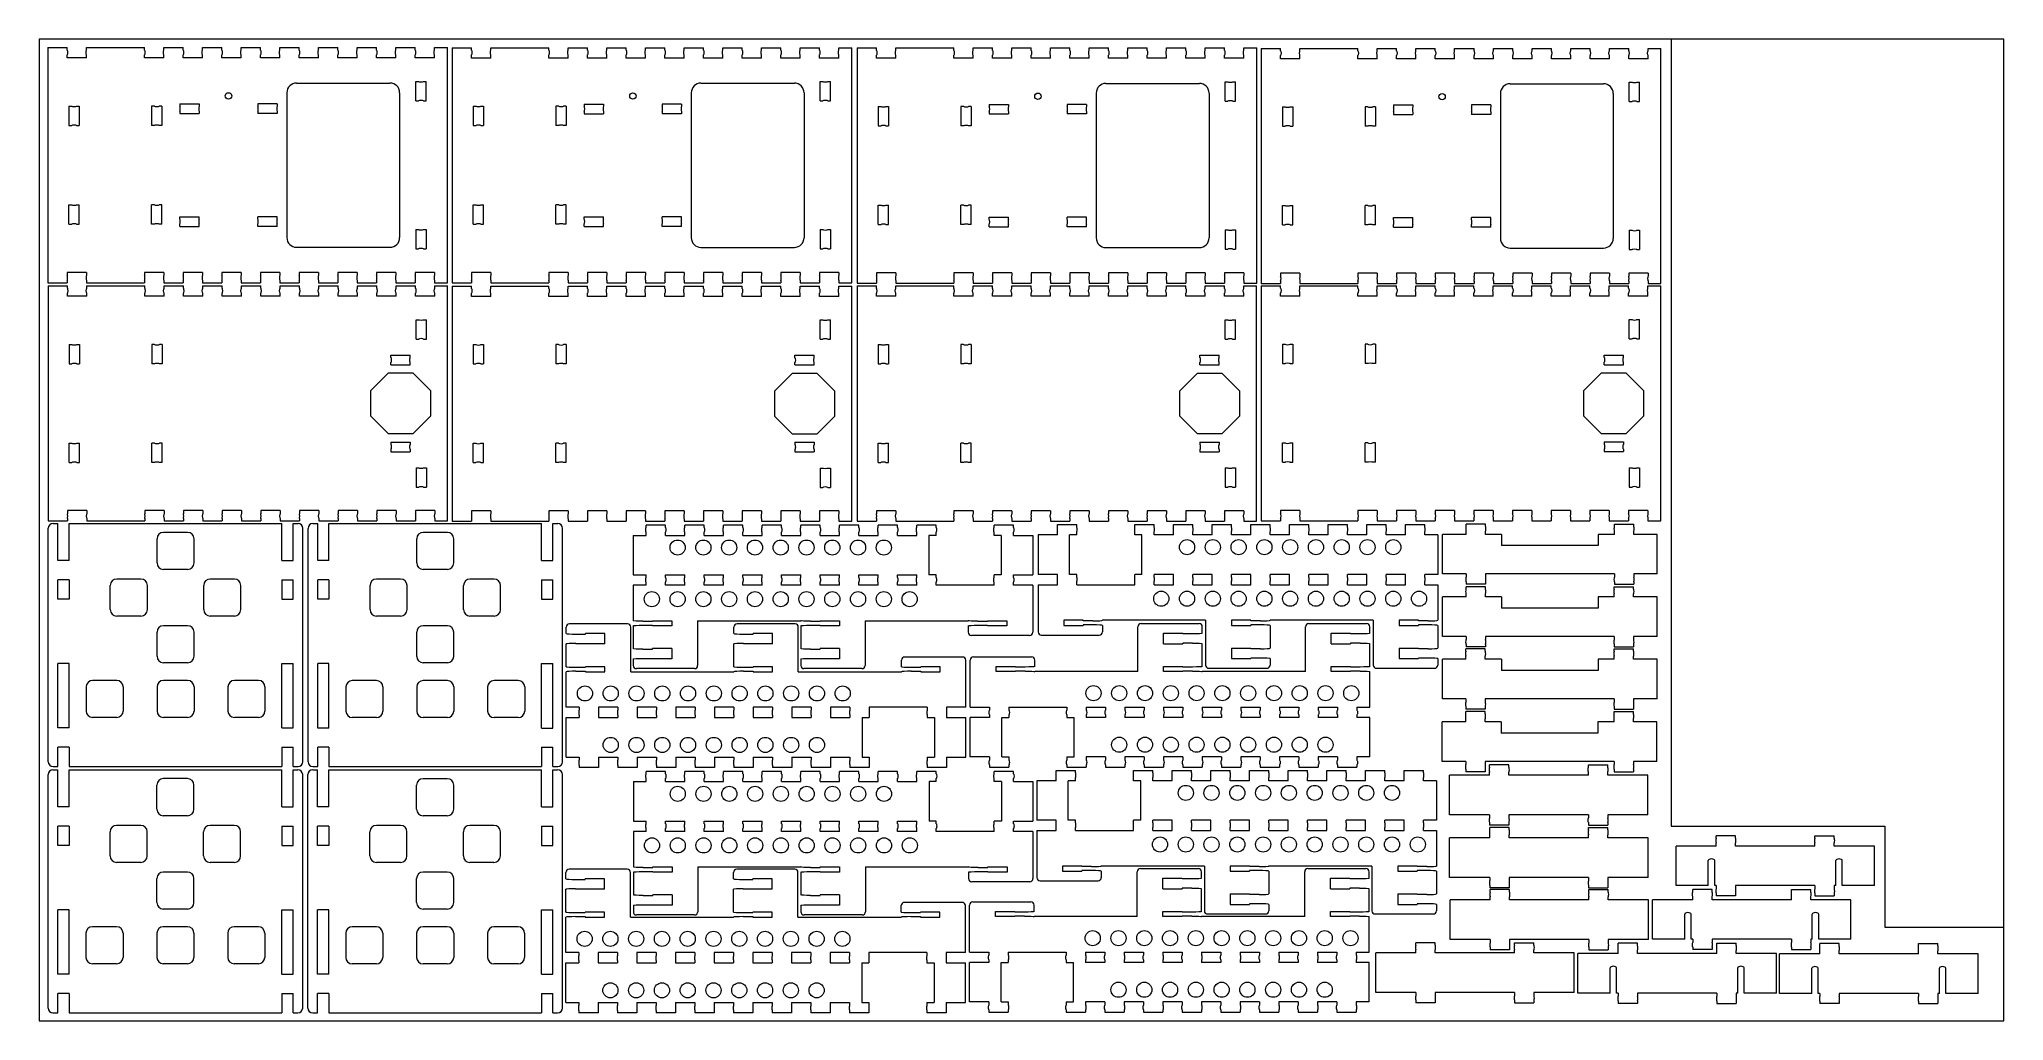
# Paper-space layout '4 Robots - Vertical WB - No MB Cover' of a CAD drawing. Header units: millimetres. Extents: x 0 to 610, y 0 to 305.
# The model-space entities are those that its viewports show. They can reach past a viewport. Long polylines and large blocks are cut down to what shows.
import ezdxf

# ---------------------------------------------------------------- set-up
doc = ezdxf.new("R2010")
doc.units = ezdxf.units.MM
doc.header["$LTSCALE"] = 12.7
doc.linetypes.add('HIDDEN', pattern=[0.15, 0.1, -0.05])
for name, color, linetype, lineweight in [('Hidden', 7, 'HIDDEN', 15), ('SKETCHED_GEOMETRY', 1, 'Continuous', 15), ('Visible', 1, 'Continuous', 13)]:
    doc.layers.add(name, color=color, linetype=linetype, lineweight=lineweight)

msp = doc.modelspace()

# ---------------------------------------------------------------- linework, layer by layer
at = {"layer": 'Hidden', "color": 5, "linetype": 'Continuous', "lineweight": 15}
for centre in [(62.3, 287.2), (187.79, 287.18), (313.47, 287.09), (438.89, 286.97)]:
    msp.add_circle(centre, 1, dxfattribs=at)
at = {"layer": 'SKETCHED_GEOMETRY'}
for p, q in [((509.95, 304.82), (509.95, 60.46)), ((509.95, 60.46), (576.23, 60.46)), ((576.23, 60.46), (576.23, 29.09)), ((576.23, 29.09), (616.84, 29.09))]:
    msp.add_line(p, q, dxfattribs=at)
at = {"layer": 'Visible'}
for p, q in [((6.2, 302.2), (6.2, 229.2)), ((6.2, 302.2), (12.2, 302.2)), ((12.2, 301.45), (12.2, 302.2)), ((12.2, 299), (12.2, 299.95)), ((18.2, 299), (12.2, 299)), ((18.2, 301.45), (18.2, 302.2)), ((18.2, 302.2), (36.2, 302.2)), ((18.2, 299), (18.2, 299.95)), ((36.2, 301.45), (36.2, 302.2)), ((36.2, 299), (36.2, 299.95)), ((42.2, 299), (36.2, 299)), ((42.2, 301.45), (42.2, 302.2)), ((42.2, 302.2), (48.2, 302.2)), ((42.2, 299), (42.2, 299.95)), ((48.2, 301.45), (48.2, 302.2)), ((48.2, 299), (48.2, 299.95)), ((54.2, 299), (48.2, 299)), ((54.2, 301.45), (54.2, 302.2)), ((54.2, 302.2), (60.2, 302.2)), ((54.2, 299), (54.2, 299.95)), ((60.2, 301.45), (60.2, 302.2)), ((60.2, 299), (60.2, 299.95)), ((66.2, 299), (60.2, 299)), ((66.2, 301.45), (66.2, 302.2)), ((66.2, 302.2), (72.2, 302.2)), ((66.2, 299), (66.2, 299.95)), ((72.2, 301.45), (72.2, 302.2)), ((72.2, 299), (72.2, 299.95)), ((78.2, 299), (72.2, 299)), ((78.2, 301.45), (78.2, 302.2)), ((78.2, 302.2), (84.2, 302.2)), ((78.2, 299), (78.2, 299.95)), ((84.2, 301.45), (84.2, 302.2)), ((84.2, 299), (84.2, 299.95)), ((90.2, 299), (84.2, 299)), ((90.2, 301.45), (90.2, 302.2)), ((90.2, 302.2), (96.2, 302.2)), ((90.2, 299), (90.2, 299.95)), ((96.2, 301.45), (96.2, 302.2)), ((96.2, 299), (96.2, 299.95)), ((102.2, 299), (96.2, 299)), ((102.2, 301.45), (102.2, 302.2)), ((102.2, 302.2), (108.2, 302.2)), ((102.2, 299), (102.2, 299.95)), ((108.2, 301.45), (108.2, 302.2)), ((108.2, 299), (108.2, 299.95)), ((114.2, 299), (108.2, 299)), ((114.2, 301.45), (114.2, 302.2)), ((114.2, 302.2), (120.2, 302.2)), ((114.2, 299), (114.2, 299.95)), ((120.2, 301.45), (120.2, 302.2)), ((120.2, 299), (120.2, 299.95)), ((126.2, 299), (120.2, 299)), ((126.2, 301.45), (126.2, 302.2)), ((126.2, 302.2), (130.2, 302.2)), ((126.2, 299), (126.2, 299.95)), ((130.2, 229.2), (130.2, 302.2)), ((131.69, 302.18), (131.69, 229.18)), ((131.69, 302.18), (137.69, 302.18)), ((137.69, 301.43), (137.69, 302.18)), ((137.69, 298.98), (137.69, 299.93)), ((143.69, 298.98), (137.69, 298.98)), ((143.69, 301.43), (143.69, 302.18)), ((143.69, 302.18), (161.69, 302.18)), ((143.69, 298.98), (143.69, 299.93)), ((161.69, 301.43), (161.69, 302.18)), ((161.69, 298.98), (161.69, 299.93)), ((167.69, 298.98), (161.69, 298.98)), ((167.69, 301.43), (167.69, 302.18)), ((167.69, 302.18), (173.69, 302.18)), ((167.69, 298.98), (167.69, 299.93)), ((173.69, 301.43), (173.69, 302.18)), ((173.69, 298.98), (173.69, 299.93)), ((179.69, 298.98), (173.69, 298.98)), ((179.69, 301.43), (179.69, 302.18)), ((179.69, 302.18), (185.69, 302.18)), ((179.69, 298.98), (179.69, 299.93)), ((185.69, 301.43), (185.69, 302.18)), ((185.69, 298.98), (185.69, 299.93)), ((191.69, 298.98), (185.69, 298.98)), ((191.69, 301.43), (191.69, 302.18)), ((191.69, 302.18), (197.69, 302.18)), ((191.69, 298.98), (191.69, 299.93)), ((197.69, 301.43), (197.69, 302.18)), ((197.69, 298.98), (197.69, 299.93)), ((203.69, 298.98), (197.69, 298.98)), ((203.69, 301.43), (203.69, 302.18)), ((203.69, 302.18), (209.69, 302.18)), ((203.69, 298.98), (203.69, 299.93)), ((209.69, 301.43), (209.69, 302.18)), ((209.69, 298.98), (209.69, 299.93)), ((215.69, 298.98), (209.69, 298.98)), ((215.69, 301.43), (215.69, 302.18)), ((215.69, 302.18), (221.69, 302.18)), ((215.69, 298.98), (215.69, 299.93)), ((221.69, 301.43), (221.69, 302.18)), ((221.69, 298.98), (221.69, 299.93)), ((227.69, 298.98), (221.69, 298.98)), ((227.69, 301.43), (227.69, 302.18)), ((227.69, 302.18), (233.69, 302.18)), ((227.69, 298.98), (227.69, 299.93)), ((233.69, 301.43), (233.69, 302.18)), ((233.69, 298.98), (233.69, 299.93)), ((239.69, 298.98), (233.69, 298.98)), ((239.69, 301.43), (239.69, 302.18)), ((239.69, 302.18), (245.69, 302.18)), ((239.69, 298.98), (239.69, 299.93)), ((245.69, 301.43), (245.69, 302.18)), ((245.69, 298.98), (245.69, 299.93)), ((251.69, 298.98), (245.69, 298.98)), ((251.69, 301.43), (251.69, 302.18)), ((251.69, 302.18), (255.69, 302.18)), ((251.69, 298.98), (251.69, 299.93)), ((255.69, 229.18), (255.69, 302.18)), ((257.37, 302.09), (257.37, 229.09)), ((257.37, 302.09), (263.37, 302.09)), ((263.37, 301.34), (263.37, 302.09)), ((263.37, 298.89), (263.37, 299.84)), ((269.37, 298.89), (263.37, 298.89)), ((269.37, 301.34), (269.37, 302.09)), ((269.37, 302.09), (287.37, 302.09)), ((269.37, 298.89), (269.37, 299.84)), ((287.37, 301.34), (287.37, 302.09)), ((287.37, 298.89), (287.37, 299.84)), ((293.37, 298.89), (287.37, 298.89)), ((293.37, 301.34), (293.37, 302.09)), ((293.37, 302.09), (299.37, 302.09)), ((293.37, 298.89), (293.37, 299.84)), ((299.37, 301.34), (299.37, 302.09)), ((299.37, 298.89), (299.37, 299.84)), ((305.37, 298.89), (299.37, 298.89)), ((305.37, 301.34), (305.37, 302.09)), ((305.37, 302.09), (311.37, 302.09)), ((305.37, 298.89), (305.37, 299.84)), ((311.37, 301.34), (311.37, 302.09)), ((311.37, 298.89), (311.37, 299.84)), ((317.37, 298.89), (311.37, 298.89)), ((317.37, 301.34), (317.37, 302.09)), ((317.37, 302.09), (323.37, 302.09)), ((317.37, 298.89), (317.37, 299.84)), ((323.37, 301.34), (323.37, 302.09)), ((323.37, 298.89), (323.37, 299.84)), ((329.37, 298.89), (323.37, 298.89)), ((329.37, 301.34), (329.37, 302.09)), ((329.37, 302.09), (335.37, 302.09)), ((329.37, 298.89), (329.37, 299.84)), ((335.37, 301.34), (335.37, 302.09)), ((335.37, 298.89), (335.37, 299.84)), ((341.37, 298.89), (335.37, 298.89)), ((341.37, 301.34), (341.37, 302.09)), ((341.37, 302.09), (347.37, 302.09)), ((341.37, 298.89), (341.37, 299.84)), ((347.37, 301.34), (347.37, 302.09)), ((347.37, 298.89), (347.37, 299.84)), ((353.37, 298.89), (347.37, 298.89)), ((353.37, 301.34), (353.37, 302.09)), ((353.37, 302.09), (359.37, 302.09)), ((353.37, 298.89), (353.37, 299.84)), ((359.37, 301.34), (359.37, 302.09)), ((359.37, 298.89), (359.37, 299.84)), ((365.37, 298.89), (359.37, 298.89)), ((365.37, 301.34), (365.37, 302.09)), ((365.37, 302.09), (371.37, 302.09)), ((365.37, 298.89), (365.37, 299.84)), ((371.37, 301.34), (371.37, 302.09)), ((371.37, 298.89), (371.37, 299.84)), ((377.37, 298.89), (371.37, 298.89)), ((377.37, 301.34), (377.37, 302.09)), ((377.37, 302.09), (381.37, 302.09)), ((377.37, 298.89), (377.37, 299.84)), ((381.37, 229.09), (381.37, 302.09)), ((382.79, 301.97), (382.79, 228.97)), ((382.79, 301.97), (388.79, 301.97)), ((388.79, 301.22), (388.79, 301.97)), ((388.79, 298.77), (388.79, 299.72)), ((394.79, 298.77), (388.79, 298.77)), ((394.79, 301.22), (394.79, 301.97)), ((394.79, 301.97), (412.79, 301.97)), ((394.79, 298.77), (394.79, 299.72)), ((412.79, 301.22), (412.79, 301.97)), ((412.79, 298.77), (412.79, 299.72)), ((418.79, 298.77), (412.79, 298.77)), ((418.79, 301.22), (418.79, 301.97)), ((418.79, 301.97), (424.79, 301.97)), ((418.79, 298.77), (418.79, 299.72)), ((424.79, 301.22), (424.79, 301.97)), ((424.79, 298.77), (424.79, 299.72)), ((430.79, 298.77), (424.79, 298.77)), ((430.79, 301.22), (430.79, 301.97)), ((430.79, 301.97), (436.79, 301.97)), ((430.79, 298.77), (430.79, 299.72)), ((436.79, 301.22), (436.79, 301.97)), ((436.79, 298.77), (436.79, 299.72)), ((442.79, 298.77), (436.79, 298.77)), ((442.79, 301.22), (442.79, 301.97)), ((442.79, 301.97), (448.79, 301.97)), ((442.79, 298.77), (442.79, 299.72)), ((448.79, 301.22), (448.79, 301.97)), ((448.79, 298.77), (448.79, 299.72)), ((454.79, 298.77), (448.79, 298.77)), ((454.79, 301.22), (454.79, 301.97)), ((454.79, 301.97), (460.79, 301.97)), ((454.79, 298.77), (454.79, 299.72)), ((460.79, 301.22), (460.79, 301.97)), ((460.79, 298.77), (460.79, 299.72)), ((466.79, 298.77), (460.79, 298.77)), ((466.79, 301.22), (466.79, 301.97)), ((466.79, 301.97), (472.79, 301.97)), ((466.79, 298.77), (466.79, 299.72)), ((472.79, 301.22), (472.79, 301.97)), ((472.79, 298.77), (472.79, 299.72)), ((478.79, 298.77), (472.79, 298.77)), ((478.79, 301.22), (478.79, 301.97)), ((478.79, 301.97), (484.79, 301.97)), ((478.79, 298.77), (478.79, 299.72)), ((484.79, 301.22), (484.79, 301.97)), ((484.79, 298.77), (484.79, 299.72)), ((490.79, 298.77), (484.79, 298.77)), ((490.79, 301.22), (490.79, 301.97)), ((490.79, 301.97), (496.79, 301.97)), ((490.79, 298.77), (490.79, 299.72)), ((496.79, 301.22), (496.79, 301.97)), ((496.79, 298.77), (496.79, 299.72)), ((502.79, 298.77), (496.79, 298.77)), ((502.79, 301.22), (502.79, 301.97)), ((502.79, 301.97), (506.79, 301.97)), ((502.79, 298.77), (502.79, 299.72)), ((506.79, 228.97), (506.79, 301.97)), ((80.4, 288.2), (80.4, 243.2)), ((83.4, 291.2), (112.4, 291.2)), ((115.4, 288.2), (115.4, 243.2)), ((120.4, 285.7), (120.4, 291.7)), ((120.4, 291.7), (121.25, 291.7)), ((122.75, 291.7), (123.6, 291.7)), ((123.6, 285.7), (123.6, 291.7)), ((205.89, 288.18), (205.89, 243.18)), ((208.89, 291.18), (237.89, 291.18)), ((240.89, 288.18), (240.89, 243.18)), ((245.89, 285.68), (245.89, 291.68)), ((245.89, 291.68), (246.74, 291.68)), ((248.24, 291.68), (249.09, 291.68)), ((249.09, 285.68), (249.09, 291.68)), ((331.57, 288.09), (331.57, 243.09)), ((334.57, 291.09), (363.57, 291.09)), ((366.57, 288.09), (366.57, 243.09)), ((371.57, 285.59), (371.57, 291.59)), ((371.57, 291.59), (372.42, 291.59)), ((373.92, 291.59), (374.77, 291.59)), ((374.77, 285.59), (374.77, 291.59)), ((456.99, 287.97), (456.99, 242.97)), ((459.99, 290.97), (488.99, 290.97)), ((491.99, 287.97), (491.99, 242.97)), ((496.99, 285.47), (496.99, 291.47)), ((496.99, 291.47), (497.84, 291.47)), ((499.34, 291.47), (500.19, 291.47)), ((500.19, 285.47), (500.19, 291.47)), ((12.78, 284.02), (12.78, 278.02)), ((12.78, 284.02), (13.63, 284.02)), ((15.13, 284.02), (15.98, 284.02)), ((15.98, 284.02), (15.98, 278.02)), ((38.43, 284.02), (38.43, 278.02)), ((39.28, 284.02), (38.43, 284.02)), ((41.63, 284.02), (40.78, 284.02)), ((41.63, 284.02), (41.63, 278.02)), ((47.2, 284.7), (53.2, 284.7)), ((47.2, 284.7), (47.2, 283.95)), ((47.2, 282.45), (47.2, 281.7)), ((47.2, 281.7), (53.2, 281.7)), ((53.2, 284.7), (53.2, 283.95)), ((53.2, 282.45), (53.2, 281.7)), ((77.4, 284.7), (71.4, 284.7)), ((71.4, 284.7), (71.4, 283.95)), ((71.4, 282.45), (71.4, 281.7)), ((77.4, 281.7), (71.4, 281.7)), ((77.4, 284.7), (77.4, 283.95)), ((77.4, 282.45), (77.4, 281.7)), ((120.4, 285.7), (121.25, 285.7)), ((122.75, 285.7), (123.6, 285.7)), ((138.26, 284), (138.26, 278)), ((138.26, 284), (139.11, 284)), ((140.61, 284), (141.46, 284)), ((141.46, 284), (141.46, 278)), ((163.91, 284), (163.91, 278)), ((164.76, 284), (163.91, 284)), ((167.11, 284), (166.26, 284)), ((167.11, 284), (167.11, 278)), ((172.69, 284.68), (178.69, 284.68)), ((172.69, 284.68), (172.69, 283.93)), ((172.69, 282.43), (172.69, 281.68)), ((172.69, 281.68), (178.69, 281.68)), ((178.69, 284.68), (178.69, 283.93)), ((178.69, 282.43), (178.69, 281.68)), ((202.89, 284.68), (196.89, 284.68)), ((196.89, 284.68), (196.89, 283.93)), ((196.89, 282.43), (196.89, 281.68)), ((202.89, 281.68), (196.89, 281.68)), ((202.89, 284.68), (202.89, 283.93)), ((202.89, 282.43), (202.89, 281.68)), ((245.89, 285.68), (246.74, 285.68)), ((248.24, 285.68), (249.09, 285.68)), ((263.94, 283.91), (263.94, 277.91)), ((263.94, 283.91), (264.79, 283.91)), ((266.29, 283.91), (267.14, 283.91)), ((267.14, 283.91), (267.14, 277.91)), ((289.59, 283.91), (289.59, 277.91)), ((290.44, 283.91), (289.59, 283.91)), ((292.79, 283.91), (291.94, 283.91)), ((292.79, 283.91), (292.79, 277.91)), ((298.37, 284.59), (304.37, 284.59)), ((298.37, 284.59), (298.37, 283.84)), ((298.37, 282.34), (298.37, 281.59)), ((298.37, 281.59), (304.37, 281.59)), ((304.37, 284.59), (304.37, 283.84)), ((304.37, 282.34), (304.37, 281.59)), ((328.57, 284.59), (322.57, 284.59)), ((322.57, 284.59), (322.57, 283.84)), ((322.57, 282.34), (322.57, 281.59)), ((328.57, 281.59), (322.57, 281.59)), ((328.57, 284.59), (328.57, 283.84)), ((328.57, 282.34), (328.57, 281.59)), ((371.57, 285.59), (372.42, 285.59)), ((373.92, 285.59), (374.77, 285.59)), ((389.36, 283.79), (389.36, 277.79)), ((389.36, 283.79), (390.21, 283.79)), ((391.71, 283.79), (392.56, 283.79)), ((392.56, 283.79), (392.56, 277.79)), ((415.01, 283.79), (415.01, 277.79)), ((415.86, 283.79), (415.01, 283.79)), ((418.21, 283.79), (417.36, 283.79)), ((418.21, 283.79), (418.21, 277.79)), ((423.79, 284.47), (429.79, 284.47)), ((423.79, 284.47), (423.79, 283.72)), ((423.79, 282.22), (423.79, 281.47)), ((423.79, 281.47), (429.79, 281.47)), ((429.79, 284.47), (429.79, 283.72)), ((429.79, 282.22), (429.79, 281.47)), ((453.99, 284.47), (447.99, 284.47)), ((447.99, 284.47), (447.99, 283.72)), ((447.99, 282.22), (447.99, 281.47)), ((453.99, 281.47), (447.99, 281.47)), ((453.99, 284.47), (453.99, 283.72)), ((453.99, 282.22), (453.99, 281.47)), ((496.99, 285.47), (497.84, 285.47)), ((499.34, 285.47), (500.19, 285.47)), ((12.78, 278.02), (13.63, 278.02)), ((15.13, 278.02), (15.98, 278.02)), ((39.28, 278.02), (38.43, 278.02)), ((41.63, 278.02), (40.78, 278.02)), ((138.26, 278), (139.11, 278)), ((140.61, 278), (141.46, 278)), ((164.76, 278), (163.91, 278)), ((167.11, 278), (166.26, 278)), ((263.94, 277.91), (264.79, 277.91)), ((266.29, 277.91), (267.14, 277.91)), ((290.44, 277.91), (289.59, 277.91)), ((292.79, 277.91), (291.94, 277.91)), ((389.36, 277.79), (390.21, 277.79)), ((391.71, 277.79), (392.56, 277.79)), ((415.86, 277.79), (415.01, 277.79)), ((418.21, 277.79), (417.36, 277.79)), ((12.78, 253.38), (13.63, 253.38)), ((12.78, 247.38), (12.78, 253.38)), ((15.13, 253.38), (15.98, 253.38)), ((15.98, 247.38), (15.98, 253.38)), ((38.43, 247.38), (38.43, 253.38)), ((39.28, 253.38), (38.43, 253.38)), ((41.63, 253.38), (40.78, 253.38)), ((41.63, 247.38), (41.63, 253.38)), ((138.26, 253.36), (139.11, 253.36)), ((138.26, 247.36), (138.26, 253.36)), ((140.61, 253.36), (141.46, 253.36)), ((141.46, 247.36), (141.46, 253.36)), ((163.91, 247.36), (163.91, 253.36)), ((164.76, 253.36), (163.91, 253.36)), ((167.11, 253.36), (166.26, 253.36)), ((167.11, 247.36), (167.11, 253.36)), ((263.94, 253.27), (264.79, 253.27)), ((263.94, 247.27), (263.94, 253.27)), ((266.29, 253.27), (267.14, 253.27)), ((267.14, 247.27), (267.14, 253.27)), ((289.59, 247.27), (289.59, 253.27)), ((290.44, 253.27), (289.59, 253.27)), ((292.79, 253.27), (291.94, 253.27)), ((292.79, 247.27), (292.79, 253.27)), ((389.36, 253.15), (390.21, 253.15)), ((389.36, 247.15), (389.36, 253.15)), ((391.71, 253.15), (392.56, 253.15)), ((392.56, 247.15), (392.56, 253.15)), ((415.01, 247.15), (415.01, 253.15)), ((415.86, 253.15), (415.01, 253.15)), ((418.21, 253.15), (417.36, 253.15)), ((418.21, 247.15), (418.21, 253.15)), ((12.78, 247.38), (13.63, 247.38)), ((15.13, 247.38), (15.98, 247.38)), ((39.28, 247.38), (38.43, 247.38)), ((41.63, 247.38), (40.78, 247.38)), ((47.2, 249.7), (53.2, 249.7)), ((47.2, 248.95), (47.2, 249.7)), ((47.2, 246.7), (47.2, 247.45)), ((47.2, 246.7), (53.2, 246.7)), ((53.2, 248.95), (53.2, 249.7)), ((53.2, 246.7), (53.2, 247.45)), ((77.4, 249.7), (71.4, 249.7)), ((71.4, 248.95), (71.4, 249.7)), ((71.4, 246.7), (71.4, 247.45)), ((77.4, 246.7), (71.4, 246.7)), ((77.4, 248.95), (77.4, 249.7)), ((77.4, 246.7), (77.4, 247.45)), ((120.4, 245.7), (120.4, 239.7)), ((120.4, 245.7), (121.25, 245.7)), ((122.75, 245.7), (123.6, 245.7)), ((123.6, 245.7), (123.6, 239.7)), ((138.26, 247.36), (139.11, 247.36)), ((140.61, 247.36), (141.46, 247.36)), ((164.76, 247.36), (163.91, 247.36)), ((167.11, 247.36), (166.26, 247.36)), ((172.69, 249.68), (178.69, 249.68)), ((172.69, 248.93), (172.69, 249.68)), ((172.69, 246.68), (172.69, 247.43)), ((172.69, 246.68), (178.69, 246.68)), ((178.69, 248.93), (178.69, 249.68)), ((178.69, 246.68), (178.69, 247.43)), ((202.89, 249.68), (196.89, 249.68)), ((196.89, 248.93), (196.89, 249.68)), ((196.89, 246.68), (196.89, 247.43)), ((202.89, 246.68), (196.89, 246.68)), ((202.89, 248.93), (202.89, 249.68)), ((202.89, 246.68), (202.89, 247.43)), ((245.89, 245.68), (245.89, 239.68)), ((245.89, 245.68), (246.74, 245.68)), ((248.24, 245.68), (249.09, 245.68)), ((249.09, 245.68), (249.09, 239.68)), ((263.94, 247.27), (264.79, 247.27)), ((266.29, 247.27), (267.14, 247.27)), ((290.44, 247.27), (289.59, 247.27)), ((292.79, 247.27), (291.94, 247.27)), ((298.37, 249.59), (304.37, 249.59)), ((298.37, 248.84), (298.37, 249.59)), ((298.37, 246.59), (298.37, 247.34)), ((298.37, 246.59), (304.37, 246.59)), ((304.37, 248.84), (304.37, 249.59)), ((304.37, 246.59), (304.37, 247.34)), ((328.57, 249.59), (322.57, 249.59)), ((322.57, 248.84), (322.57, 249.59)), ((322.57, 246.59), (322.57, 247.34)), ((328.57, 246.59), (322.57, 246.59)), ((328.57, 248.84), (328.57, 249.59)), ((328.57, 246.59), (328.57, 247.34)), ((371.57, 245.59), (371.57, 239.59)), ((371.57, 245.59), (372.42, 245.59)), ((373.92, 245.59), (374.77, 245.59)), ((374.77, 245.59), (374.77, 239.59)), ((389.36, 247.15), (390.21, 247.15)), ((391.71, 247.15), (392.56, 247.15)), ((415.86, 247.15), (415.01, 247.15)), ((418.21, 247.15), (417.36, 247.15)), ((423.79, 249.47), (429.79, 249.47)), ((423.79, 248.72), (423.79, 249.47)), ((423.79, 246.47), (423.79, 247.22)), ((423.79, 246.47), (429.79, 246.47)), ((429.79, 248.72), (429.79, 249.47)), ((429.79, 246.47), (429.79, 247.22)), ((453.99, 249.47), (447.99, 249.47)), ((447.99, 248.72), (447.99, 249.47)), ((447.99, 246.47), (447.99, 247.22)), ((453.99, 246.47), (447.99, 246.47)), ((453.99, 248.72), (453.99, 249.47)), ((453.99, 246.47), (453.99, 247.22)), ((496.99, 245.47), (496.99, 239.47)), ((496.99, 245.47), (497.84, 245.47)), ((499.34, 245.47), (500.19, 245.47)), ((500.19, 245.47), (500.19, 239.47)), ((83.4, 240.2), (112.4, 240.2)), ((120.4, 239.7), (121.25, 239.7)), ((122.75, 239.7), (123.6, 239.7)), ((208.89, 240.18), (237.89, 240.18)), ((245.89, 239.68), (246.74, 239.68)), ((248.24, 239.68), (249.09, 239.68)), ((334.57, 240.09), (363.57, 240.09)), ((371.57, 239.59), (372.42, 239.59)), ((373.92, 239.59), (374.77, 239.59)), ((459.99, 239.97), (488.99, 239.97)), ((496.99, 239.47), (497.84, 239.47)), ((499.34, 239.47), (500.19, 239.47)), ((18.2, 232.4), (12.2, 232.4)), ((12.2, 232.4), (12.2, 231.45)), ((18.2, 232.4), (18.2, 231.45)), ((42.2, 232.4), (36.2, 232.4)), ((36.2, 232.4), (36.2, 231.45)), ((42.2, 232.4), (42.2, 231.45)), ((54.2, 232.4), (48.2, 232.4)), ((48.2, 232.4), (48.2, 231.45)), ((54.2, 232.4), (54.2, 231.45)), ((66.2, 232.4), (60.2, 232.4)), ((60.2, 232.4), (60.2, 231.45)), ((66.2, 232.4), (66.2, 231.45)), ((78.2, 232.4), (72.2, 232.4)), ((72.2, 232.4), (72.2, 231.45)), ((78.2, 232.4), (78.2, 231.45)), ((90.2, 232.4), (84.2, 232.4)), ((84.2, 232.4), (84.2, 231.45)), ((90.2, 232.4), (90.2, 231.45)), ((102.2, 232.4), (96.2, 232.4)), ((96.2, 232.4), (96.2, 231.45)), ((102.2, 232.4), (102.2, 231.45)), ((114.2, 232.4), (108.2, 232.4)), ((108.2, 232.4), (108.2, 231.45)), ((114.2, 232.4), (114.2, 231.45)), ((126.2, 232.4), (120.2, 232.4)), ((120.2, 232.4), (120.2, 231.45)), ((126.2, 232.4), (126.2, 231.45)), ((143.69, 232.38), (137.69, 232.38)), ((137.69, 232.38), (137.69, 231.43)), ((143.69, 232.38), (143.69, 231.43)), ((167.69, 232.38), (161.69, 232.38)), ((161.69, 232.38), (161.69, 231.43)), ((167.69, 232.38), (167.69, 231.43)), ((179.69, 232.38), (173.69, 232.38)), ((173.69, 232.38), (173.69, 231.43)), ((179.69, 232.38), (179.69, 231.43)), ((191.69, 232.38), (185.69, 232.38)), ((185.69, 232.38), (185.69, 231.43)), ((191.69, 232.38), (191.69, 231.43)), ((203.69, 232.38), (197.69, 232.38)), ((197.69, 232.38), (197.69, 231.43)), ((203.69, 232.38), (203.69, 231.43)), ((215.69, 232.38), (209.69, 232.38)), ((209.69, 232.38), (209.69, 231.43)), ((215.69, 232.38), (215.69, 231.43)), ((227.69, 232.38), (221.69, 232.38)), ((221.69, 232.38), (221.69, 231.43)), ((227.69, 232.38), (227.69, 231.43)), ((239.69, 232.38), (233.69, 232.38)), ((233.69, 232.38), (233.69, 231.43)), ((239.69, 232.38), (239.69, 231.43)), ((251.69, 232.38), (245.69, 232.38)), ((245.69, 232.38), (245.69, 231.43)), ((251.69, 232.38), (251.69, 231.43)), ((269.37, 232.29), (263.37, 232.29)), ((263.37, 232.29), (263.37, 231.34)), ((269.37, 232.29), (269.37, 231.34)), ((293.37, 232.29), (287.37, 232.29)), ((287.37, 232.29), (287.37, 231.34)), ((293.37, 232.29), (293.37, 231.34)), ((305.37, 232.29), (299.37, 232.29)), ((299.37, 232.29), (299.37, 231.34)), ((305.37, 232.29), (305.37, 231.34)), ((317.37, 232.29), (311.37, 232.29)), ((311.37, 232.29), (311.37, 231.34)), ((317.37, 232.29), (317.37, 231.34)), ((329.37, 232.29), (323.37, 232.29)), ((323.37, 232.29), (323.37, 231.34)), ((329.37, 232.29), (329.37, 231.34)), ((341.37, 232.29), (335.37, 232.29)), ((335.37, 232.29), (335.37, 231.34)), ((341.37, 232.29), (341.37, 231.34)), ((353.37, 232.29), (347.37, 232.29)), ((347.37, 232.29), (347.37, 231.34)), ((353.37, 232.29), (353.37, 231.34)), ((365.37, 232.29), (359.37, 232.29)), ((359.37, 232.29), (359.37, 231.34)), ((365.37, 232.29), (365.37, 231.34)), ((377.37, 232.29), (371.37, 232.29)), ((371.37, 232.29), (371.37, 231.34)), ((377.37, 232.29), (377.37, 231.34)), ((394.79, 232.17), (388.79, 232.17)), ((388.79, 232.17), (388.79, 231.22)), ((394.79, 232.17), (394.79, 231.22)), ((418.79, 232.17), (412.79, 232.17)), ((412.79, 232.17), (412.79, 231.22)), ((418.79, 232.17), (418.79, 231.22)), ((430.79, 232.17), (424.79, 232.17)), ((424.79, 232.17), (424.79, 231.22)), ((430.79, 232.17), (430.79, 231.22)), ((442.79, 232.17), (436.79, 232.17)), ((436.79, 232.17), (436.79, 231.22)), ((442.79, 232.17), (442.79, 231.22)), ((454.79, 232.17), (448.79, 232.17)), ((448.79, 232.17), (448.79, 231.22)), ((454.79, 232.17), (454.79, 231.22)), ((466.79, 232.17), (460.79, 232.17)), ((460.79, 232.17), (460.79, 231.22)), ((466.79, 232.17), (466.79, 231.22)), ((478.79, 232.17), (472.79, 232.17)), ((472.79, 232.17), (472.79, 231.22)), ((478.79, 232.17), (478.79, 231.22)), ((490.79, 232.17), (484.79, 232.17)), ((484.79, 232.17), (484.79, 231.22)), ((490.79, 232.17), (490.79, 231.22)), ((502.79, 232.17), (496.79, 232.17)), ((496.79, 232.17), (496.79, 231.22)), ((502.79, 232.17), (502.79, 231.22)), ((6.2, 229.2), (12.2, 229.2)), ((6.28, 228.21), (6.28, 155.21)), ((6.28, 228.21), (12.28, 228.21)), ((12.2, 229.95), (12.2, 229.2)), ((12.28, 227.46), (12.28, 228.21)), ((12.28, 225.01), (12.28, 225.96)), ((18.2, 229.95), (18.2, 229.2)), ((18.2, 229.2), (36.2, 229.2)), ((18.28, 227.46), (18.28, 228.21)), ((18.28, 228.21), (36.28, 228.21)), ((18.28, 225.01), (18.28, 225.96)), ((36.2, 229.95), (36.2, 229.2)), ((36.28, 227.46), (36.28, 228.21)), ((36.28, 225.01), (36.28, 225.96)), ((42.2, 229.95), (42.2, 229.2)), ((42.2, 229.2), (48.2, 229.2)), ((42.28, 227.46), (42.28, 228.21)), ((42.28, 228.21), (48.28, 228.21)), ((42.28, 225.01), (42.28, 225.96)), ((48.2, 229.95), (48.2, 229.2)), ((48.28, 227.46), (48.28, 228.21)), ((48.28, 225.01), (48.28, 225.96)), ((54.2, 229.95), (54.2, 229.2)), ((54.2, 229.2), (60.2, 229.2)), ((54.28, 227.46), (54.28, 228.21)), ((54.28, 228.21), (60.28, 228.21)), ((54.28, 225.01), (54.28, 225.96)), ((60.2, 229.95), (60.2, 229.2)), ((60.28, 227.46), (60.28, 228.21)), ((60.28, 225.01), (60.28, 225.96)), ((66.2, 229.95), (66.2, 229.2)), ((66.2, 229.2), (72.2, 229.2)), ((66.28, 227.46), (66.28, 228.21)), ((66.28, 228.21), (72.28, 228.21)), ((66.28, 225.01), (66.28, 225.96)), ((72.2, 229.95), (72.2, 229.2)), ((72.28, 227.46), (72.28, 228.21)), ((72.28, 225.01), (72.28, 225.96)), ((78.2, 229.95), (78.2, 229.2)), ((78.2, 229.2), (84.2, 229.2)), ((78.28, 227.46), (78.28, 228.21)), ((78.28, 228.21), (84.28, 228.21)), ((78.28, 225.01), (78.28, 225.96)), ((84.2, 229.95), (84.2, 229.2)), ((84.28, 227.46), (84.28, 228.21)), ((84.28, 225.01), (84.28, 225.96)), ((90.2, 229.95), (90.2, 229.2)), ((90.2, 229.2), (96.2, 229.2)), ((90.28, 227.46), (90.28, 228.21)), ((90.28, 228.21), (96.28, 228.21)), ((90.28, 225.01), (90.28, 225.96)), ((96.2, 229.95), (96.2, 229.2)), ((96.28, 227.46), (96.28, 228.21)), ((96.28, 225.01), (96.28, 225.96)), ((102.2, 229.95), (102.2, 229.2)), ((102.2, 229.2), (108.2, 229.2)), ((102.28, 227.46), (102.28, 228.21)), ((102.28, 228.21), (108.28, 228.21)), ((102.28, 225.01), (102.28, 225.96)), ((108.2, 229.95), (108.2, 229.2)), ((108.28, 227.46), (108.28, 228.21)), ((108.28, 225.01), (108.28, 225.96)), ((114.2, 229.95), (114.2, 229.2)), ((114.2, 229.2), (120.2, 229.2)), ((114.28, 227.46), (114.28, 228.21)), ((114.28, 228.21), (120.28, 228.21)), ((114.28, 225.01), (114.28, 225.96)), ((120.2, 229.95), (120.2, 229.2)), ((120.28, 227.46), (120.28, 228.21)), ((120.28, 225.01), (120.28, 225.96)), ((126.2, 229.95), (126.2, 229.2)), ((126.2, 229.2), (130.2, 229.2)), ((126.28, 227.46), (126.28, 228.21)), ((126.28, 228.21), (130.28, 228.21)), ((126.28, 225.01), (126.28, 225.96)), ((130.28, 155.21), (130.28, 228.21)), ((131.67, 228.15), (131.67, 155.15)), ((131.67, 228.15), (137.67, 228.15)), ((131.69, 229.18), (137.69, 229.18)), ((137.67, 227.4), (137.67, 228.15)), ((137.67, 224.95), (137.67, 225.9)), ((137.69, 229.93), (137.69, 229.18)), ((143.67, 227.4), (143.67, 228.15)), ((143.67, 228.15), (161.67, 228.15)), ((143.67, 224.95), (143.67, 225.9)), ((143.69, 229.93), (143.69, 229.18)), ((143.69, 229.18), (161.69, 229.18)), ((161.67, 227.4), (161.67, 228.15)), ((161.67, 224.95), (161.67, 225.9)), ((161.69, 229.93), (161.69, 229.18)), ((167.67, 227.4), (167.67, 228.15)), ((167.67, 228.15), (173.67, 228.15)), ((167.67, 224.95), (167.67, 225.9)), ((167.69, 229.93), (167.69, 229.18)), ((167.69, 229.18), (173.69, 229.18)), ((173.67, 227.4), (173.67, 228.15)), ((173.67, 224.95), (173.67, 225.9)), ((173.69, 229.93), (173.69, 229.18)), ((179.67, 227.4), (179.67, 228.15)), ((179.67, 228.15), (185.67, 228.15)), ((179.67, 224.95), (179.67, 225.9)), ((179.69, 229.93), (179.69, 229.18)), ((179.69, 229.18), (185.69, 229.18)), ((185.67, 227.4), (185.67, 228.15)), ((185.67, 224.95), (185.67, 225.9)), ((185.69, 229.93), (185.69, 229.18)), ((191.67, 227.4), (191.67, 228.15)), ((191.67, 228.15), (197.67, 228.15)), ((191.67, 224.95), (191.67, 225.9)), ((191.69, 229.93), (191.69, 229.18)), ((191.69, 229.18), (197.69, 229.18)), ((197.67, 227.4), (197.67, 228.15)), ((197.67, 224.95), (197.67, 225.9)), ((197.69, 229.93), (197.69, 229.18)), ((203.67, 227.4), (203.67, 228.15)), ((203.67, 228.15), (209.67, 228.15)), ((203.67, 224.95), (203.67, 225.9)), ((203.69, 229.93), (203.69, 229.18)), ((203.69, 229.18), (209.69, 229.18)), ((209.67, 227.4), (209.67, 228.15)), ((209.67, 224.95), (209.67, 225.9)), ((209.69, 229.93), (209.69, 229.18)), ((215.67, 227.4), (215.67, 228.15)), ((215.67, 228.15), (221.67, 228.15)), ((215.67, 224.95), (215.67, 225.9)), ((215.69, 229.93), (215.69, 229.18)), ((215.69, 229.18), (221.69, 229.18)), ((221.67, 227.4), (221.67, 228.15)), ((221.67, 224.95), (221.67, 225.9)), ((221.69, 229.93), (221.69, 229.18)), ((227.67, 227.4), (227.67, 228.15)), ((227.67, 228.15), (233.67, 228.15)), ((227.67, 224.95), (227.67, 225.9)), ((227.69, 229.93), (227.69, 229.18)), ((227.69, 229.18), (233.69, 229.18)), ((233.67, 227.4), (233.67, 228.15)), ((233.67, 224.95), (233.67, 225.9)), ((233.69, 229.93), (233.69, 229.18)), ((239.67, 227.4), (239.67, 228.15)), ((239.67, 228.15), (245.67, 228.15)), ((239.67, 224.95), (239.67, 225.9)), ((239.69, 229.93), (239.69, 229.18)), ((239.69, 229.18), (245.69, 229.18)), ((245.67, 227.4), (245.67, 228.15)), ((245.67, 224.95), (245.67, 225.9)), ((245.69, 229.93), (245.69, 229.18)), ((251.67, 227.4), (251.67, 228.15)), ((251.67, 228.15), (255.67, 228.15)), ((251.67, 224.95), (251.67, 225.9)), ((251.69, 229.93), (251.69, 229.18)), ((251.69, 229.18), (255.69, 229.18)), ((255.67, 155.15), (255.67, 228.15)), ((257.33, 228.18), (257.33, 155.18)), ((257.33, 228.18), (263.33, 228.18)), ((257.37, 229.09), (263.37, 229.09)), ((263.33, 227.43), (263.33, 228.18)), ((263.33, 224.98), (263.33, 225.93)), ((263.37, 229.84), (263.37, 229.09)), ((269.33, 227.43), (269.33, 228.18)), ((269.33, 228.18), (287.33, 228.18)), ((269.33, 224.98), (269.33, 225.93)), ((269.37, 229.84), (269.37, 229.09)), ((269.37, 229.09), (287.37, 229.09)), ((287.33, 227.43), (287.33, 228.18)), ((287.33, 224.98), (287.33, 225.93)), ((287.37, 229.84), (287.37, 229.09)), ((293.33, 227.43), (293.33, 228.18)), ((293.33, 228.18), (299.33, 228.18)), ((293.33, 224.98), (293.33, 225.93)), ((293.37, 229.84), (293.37, 229.09)), ((293.37, 229.09), (299.37, 229.09)), ((299.33, 227.43), (299.33, 228.18)), ((299.33, 224.98), (299.33, 225.93)), ((299.37, 229.84), (299.37, 229.09)), ((305.33, 227.43), (305.33, 228.18)), ((305.33, 228.18), (311.33, 228.18)), ((305.33, 224.98), (305.33, 225.93)), ((305.37, 229.84), (305.37, 229.09)), ((305.37, 229.09), (311.37, 229.09)), ((311.33, 227.43), (311.33, 228.18)), ((311.33, 224.98), (311.33, 225.93)), ((311.37, 229.84), (311.37, 229.09)), ((317.33, 227.43), (317.33, 228.18)), ((317.33, 228.18), (323.33, 228.18)), ((317.33, 224.98), (317.33, 225.93)), ((317.37, 229.84), (317.37, 229.09)), ((317.37, 229.09), (323.37, 229.09)), ((323.33, 227.43), (323.33, 228.18)), ((323.33, 224.98), (323.33, 225.93)), ((323.37, 229.84), (323.37, 229.09)), ((329.33, 227.43), (329.33, 228.18)), ((329.33, 228.18), (335.33, 228.18)), ((329.33, 224.98), (329.33, 225.93)), ((329.37, 229.84), (329.37, 229.09)), ((329.37, 229.09), (335.37, 229.09)), ((335.33, 227.43), (335.33, 228.18)), ((335.33, 224.98), (335.33, 225.93)), ((335.37, 229.84), (335.37, 229.09)), ((341.33, 227.43), (341.33, 228.18)), ((341.33, 228.18), (347.33, 228.18)), ((341.33, 224.98), (341.33, 225.93)), ((341.37, 229.84), (341.37, 229.09)), ((341.37, 229.09), (347.37, 229.09)), ((347.33, 227.43), (347.33, 228.18)), ((347.33, 224.98), (347.33, 225.93)), ((347.37, 229.84), (347.37, 229.09)), ((353.33, 227.43), (353.33, 228.18)), ((353.33, 228.18), (359.33, 228.18)), ((353.33, 224.98), (353.33, 225.93)), ((353.37, 229.84), (353.37, 229.09)), ((353.37, 229.09), (359.37, 229.09)), ((359.33, 227.43), (359.33, 228.18)), ((359.33, 224.98), (359.33, 225.93)), ((359.37, 229.84), (359.37, 229.09)), ((365.33, 227.43), (365.33, 228.18)), ((365.33, 228.18), (371.33, 228.18)), ((365.33, 224.98), (365.33, 225.93)), ((365.37, 229.84), (365.37, 229.09)), ((365.37, 229.09), (371.37, 229.09)), ((371.33, 227.43), (371.33, 228.18)), ((371.33, 224.98), (371.33, 225.93)), ((371.37, 229.84), (371.37, 229.09)), ((377.33, 227.43), (377.33, 228.18)), ((377.33, 228.18), (381.33, 228.18)), ((377.33, 224.98), (377.33, 225.93)), ((377.37, 229.84), (377.37, 229.09)), ((377.37, 229.09), (381.37, 229.09)), ((381.33, 155.18), (381.33, 228.18)), ((382.78, 228.24), (382.78, 155.24)), ((382.78, 228.24), (388.78, 228.24)), ((382.79, 228.97), (388.79, 228.97)), ((388.78, 227.49), (388.78, 228.24)), ((388.78, 225.04), (388.78, 225.99)), ((388.79, 229.72), (388.79, 228.97)), ((394.78, 227.49), (394.78, 228.24)), ((394.78, 228.24), (412.78, 228.24)), ((394.78, 225.04), (394.78, 225.99)), ((394.79, 229.72), (394.79, 228.97)), ((394.79, 228.97), (412.79, 228.97)), ((412.78, 227.49), (412.78, 228.24)), ((412.78, 225.04), (412.78, 225.99)), ((412.79, 229.72), (412.79, 228.97)), ((418.78, 227.49), (418.78, 228.24)), ((418.78, 228.24), (424.78, 228.24)), ((418.78, 225.04), (418.78, 225.99)), ((418.79, 229.72), (418.79, 228.97)), ((418.79, 228.97), (424.79, 228.97)), ((424.78, 227.49), (424.78, 228.24)), ((424.78, 225.04), (424.78, 225.99)), ((424.79, 229.72), (424.79, 228.97)), ((430.78, 227.49), (430.78, 228.24)), ((430.78, 228.24), (436.78, 228.24)), ((430.78, 225.04), (430.78, 225.99)), ((430.79, 229.72), (430.79, 228.97)), ((430.79, 228.97), (436.79, 228.97)), ((436.78, 227.49), (436.78, 228.24)), ((436.78, 225.04), (436.78, 225.99)), ((436.79, 229.72), (436.79, 228.97)), ((442.78, 227.49), (442.78, 228.24)), ((442.78, 228.24), (448.78, 228.24)), ((442.78, 225.04), (442.78, 225.99)), ((442.79, 229.72), (442.79, 228.97)), ((442.79, 228.97), (448.79, 228.97)), ((448.78, 227.49), (448.78, 228.24)), ((448.78, 225.04), (448.78, 225.99)), ((448.79, 229.72), (448.79, 228.97)), ((454.78, 227.49), (454.78, 228.24)), ((454.78, 228.24), (460.78, 228.24)), ((454.78, 225.04), (454.78, 225.99)), ((454.79, 229.72), (454.79, 228.97)), ((454.79, 228.97), (460.79, 228.97)), ((460.78, 227.49), (460.78, 228.24)), ((460.78, 225.04), (460.78, 225.99)), ((460.79, 229.72), (460.79, 228.97)), ((466.78, 227.49), (466.78, 228.24)), ((466.78, 228.24), (472.78, 228.24)), ((466.78, 225.04), (466.78, 225.99)), ((466.79, 229.72), (466.79, 228.97)), ((466.79, 228.97), (472.79, 228.97)), ((472.78, 227.49), (472.78, 228.24)), ((472.78, 225.04), (472.78, 225.99)), ((472.79, 229.72), (472.79, 228.97)), ((478.78, 227.49), (478.78, 228.24)), ((478.78, 228.24), (484.78, 228.24)), ((478.78, 225.04), (478.78, 225.99)), ((478.79, 229.72), (478.79, 228.97)), ((478.79, 228.97), (484.79, 228.97)), ((484.78, 227.49), (484.78, 228.24)), ((484.78, 225.04), (484.78, 225.99)), ((484.79, 229.72), (484.79, 228.97)), ((490.78, 227.49), (490.78, 228.24)), ((490.78, 228.24), (496.78, 228.24)), ((490.78, 225.04), (490.78, 225.99)), ((490.79, 229.72), (490.79, 228.97)), ((490.79, 228.97), (496.79, 228.97)), ((496.78, 227.49), (496.78, 228.24)), ((496.78, 225.04), (496.78, 225.99)), ((496.79, 229.72), (496.79, 228.97)), ((502.78, 227.49), (502.78, 228.24)), ((502.78, 228.24), (506.78, 228.24)), ((502.78, 225.04), (502.78, 225.99)), ((502.79, 229.72), (502.79, 228.97)), ((502.79, 228.97), (506.79, 228.97)), ((506.78, 155.24), (506.78, 228.24)), ((18.28, 225.01), (12.28, 225.01)), ((42.28, 225.01), (36.28, 225.01)), ((54.28, 225.01), (48.28, 225.01)), ((66.28, 225.01), (60.28, 225.01)), ((78.28, 225.01), (72.28, 225.01)), ((90.28, 225.01), (84.28, 225.01)), ((102.28, 225.01), (96.28, 225.01)), ((114.28, 225.01), (108.28, 225.01)), ((126.28, 225.01), (120.28, 225.01)), ((143.67, 224.95), (137.67, 224.95)), ((167.67, 224.95), (161.67, 224.95)), ((179.67, 224.95), (173.67, 224.95)), ((191.67, 224.95), (185.67, 224.95)), ((203.67, 224.95), (197.67, 224.95)), ((215.67, 224.95), (209.67, 224.95)), ((227.67, 224.95), (221.67, 224.95)), ((239.67, 224.95), (233.67, 224.95)), ((251.67, 224.95), (245.67, 224.95)), ((269.33, 224.98), (263.33, 224.98)), ((293.33, 224.98), (287.33, 224.98)), ((305.33, 224.98), (299.33, 224.98)), ((317.33, 224.98), (311.33, 224.98)), ((329.33, 224.98), (323.33, 224.98)), ((341.33, 224.98), (335.33, 224.98)), ((353.33, 224.98), (347.33, 224.98)), ((365.33, 224.98), (359.33, 224.98)), ((377.33, 224.98), (371.33, 224.98)), ((394.78, 225.04), (388.78, 225.04)), ((418.78, 225.04), (412.78, 225.04)), ((430.78, 225.04), (424.78, 225.04)), ((442.78, 225.04), (436.78, 225.04)), ((454.78, 225.04), (448.78, 225.04)), ((466.78, 225.04), (460.78, 225.04)), ((478.78, 225.04), (472.78, 225.04)), ((490.78, 225.04), (484.78, 225.04)), ((502.78, 225.04), (496.78, 225.04)), ((120.48, 211.71), (120.48, 217.71)), ((120.48, 217.71), (121.33, 217.71)), ((122.83, 217.71), (123.68, 217.71)), ((123.68, 211.71), (123.68, 217.71)), ((245.87, 211.65), (245.87, 217.65)), ((245.87, 217.65), (246.72, 217.65)), ((248.22, 217.65), (249.07, 217.65)), ((249.07, 211.65), (249.07, 217.65)), ((371.53, 211.68), (371.53, 217.68)), ((371.53, 217.68), (372.38, 217.68)), ((373.88, 217.68), (374.73, 217.68)), ((374.73, 211.68), (374.73, 217.68)), ((496.98, 211.74), (496.98, 217.74)), ((496.98, 217.74), (497.83, 217.74)), ((499.33, 217.74), (500.18, 217.74)), ((500.18, 211.74), (500.18, 217.74)), ((12.85, 210.03), (12.85, 204.03)), ((12.85, 210.03), (13.7, 210.03)), ((15.2, 210.03), (16.05, 210.03)), ((16.05, 210.03), (16.05, 204.03)), ((38.5, 210.03), (38.5, 204.03)), ((39.35, 210.03), (38.5, 210.03)), ((41.7, 210.03), (40.85, 210.03)), ((41.7, 210.03), (41.7, 204.03)), ((120.48, 211.71), (121.33, 211.71)), ((122.83, 211.71), (123.68, 211.71)), ((138.24, 209.97), (138.24, 203.97)), ((138.24, 209.97), (139.09, 209.97)), ((140.59, 209.97), (141.44, 209.97)), ((141.44, 209.97), (141.44, 203.97)), ((163.89, 209.97), (163.89, 203.97)), ((164.74, 209.97), (163.89, 209.97)), ((167.09, 209.97), (166.24, 209.97)), ((167.09, 209.97), (167.09, 203.97)), ((245.87, 211.65), (246.72, 211.65)), ((248.22, 211.65), (249.07, 211.65)), ((263.9, 210), (263.9, 204)), ((263.9, 210), (264.75, 210)), ((266.25, 210), (267.1, 210)), ((267.1, 210), (267.1, 204)), ((289.55, 210), (289.55, 204)), ((290.4, 210), (289.55, 210)), ((292.75, 210), (291.9, 210)), ((292.75, 210), (292.75, 204)), ((371.53, 211.68), (372.38, 211.68)), ((373.88, 211.68), (374.73, 211.68)), ((389.35, 210.06), (389.35, 204.06)), ((389.35, 210.06), (390.2, 210.06)), ((391.7, 210.06), (392.55, 210.06)), ((392.55, 210.06), (392.55, 204.06)), ((415, 210.06), (415, 204.06)), ((415.85, 210.06), (415, 210.06)), ((418.2, 210.06), (417.35, 210.06)), ((418.2, 210.06), (418.2, 204.06)), ((496.98, 211.74), (497.83, 211.74)), ((499.33, 211.74), (500.18, 211.74)), ((12.85, 204.03), (13.7, 204.03)), ((15.2, 204.03), (16.05, 204.03)), ((39.35, 204.03), (38.5, 204.03)), ((41.7, 204.03), (40.85, 204.03)), ((112.68, 206.71), (118.68, 206.71)), ((112.68, 205.96), (112.68, 206.71)), ((112.68, 203.71), (112.68, 204.46)), ((112.68, 203.71), (118.68, 203.71)), ((118.68, 205.96), (118.68, 206.71)), ((118.68, 203.71), (118.68, 204.46)), ((138.24, 203.97), (139.09, 203.97)), ((140.59, 203.97), (141.44, 203.97)), ((164.74, 203.97), (163.89, 203.97)), ((167.09, 203.97), (166.24, 203.97)), ((238.07, 206.65), (244.07, 206.65)), ((238.07, 205.9), (238.07, 206.65)), ((238.07, 203.65), (238.07, 204.4)), ((238.07, 203.65), (244.07, 203.65)), ((244.07, 205.9), (244.07, 206.65)), ((244.07, 203.65), (244.07, 204.4)), ((263.9, 204), (264.75, 204)), ((266.25, 204), (267.1, 204)), ((290.4, 204), (289.55, 204)), ((292.75, 204), (291.9, 204)), ((363.73, 206.68), (369.73, 206.68)), ((363.73, 205.93), (363.73, 206.68)), ((363.73, 203.68), (363.73, 204.43)), ((363.73, 203.68), (369.73, 203.68)), ((369.73, 205.93), (369.73, 206.68)), ((369.73, 203.68), (369.73, 204.43)), ((389.35, 204.06), (390.2, 204.06)), ((391.7, 204.06), (392.55, 204.06)), ((415.85, 204.06), (415, 204.06)), ((418.2, 204.06), (417.35, 204.06)), ((489.18, 206.74), (495.18, 206.74)), ((489.18, 205.99), (489.18, 206.74)), ((489.18, 203.74), (489.18, 204.49)), ((489.18, 203.74), (495.18, 203.74)), ((495.18, 205.99), (495.18, 206.74)), ((495.18, 203.74), (495.18, 204.49)), ((111.8, 201.07), (106.32, 195.59)), ((106.32, 195.59), (106.32, 187.84)), ((119.55, 201.07), (111.8, 201.07)), ((125.03, 195.59), (119.55, 201.07)), ((125.03, 187.84), (125.03, 195.59)), ((237.19, 201.01), (231.71, 195.53)), ((231.71, 195.53), (231.71, 187.78)), ((244.94, 201.01), (237.19, 201.01)), ((250.42, 195.53), (244.94, 201.01)), ((250.42, 187.78), (250.42, 195.53)), ((362.85, 201.04), (357.37, 195.56)), ((357.37, 195.56), (357.37, 187.81)), ((370.6, 201.04), (362.85, 201.04)), ((376.08, 195.56), (370.6, 201.04)), ((376.08, 187.81), (376.08, 195.56)), ((488.3, 201.1), (482.82, 195.62)), ((482.82, 195.62), (482.82, 187.87)), ((496.05, 201.1), (488.3, 201.1)), ((501.53, 195.62), (496.05, 201.1)), ((501.53, 187.87), (501.53, 195.62)), ((106.32, 187.84), (111.8, 182.36)), ((119.55, 182.36), (125.03, 187.84)), ((231.71, 187.78), (237.19, 182.3)), ((244.94, 182.3), (250.42, 187.78)), ((357.37, 187.81), (362.85, 182.33)), ((370.6, 182.33), (376.08, 187.81)), ((482.82, 187.87), (488.3, 182.39)), ((496.05, 182.39), (501.53, 187.87)), ((12.85, 179.39), (13.7, 179.39)), ((12.85, 173.39), (12.85, 179.39)), ((15.2, 179.39), (16.05, 179.39)), ((16.05, 173.39), (16.05, 179.39)), ((38.5, 173.39), (38.5, 179.39)), ((39.35, 179.39), (38.5, 179.39)), ((41.7, 179.39), (40.85, 179.39)), ((41.7, 173.39), (41.7, 179.39)), ((111.8, 182.36), (119.55, 182.36)), ((112.68, 179.71), (118.68, 179.71)), ((112.68, 179.71), (112.68, 178.96)), ((112.68, 177.46), (112.68, 176.71)), ((118.68, 179.71), (118.68, 178.96)), ((118.68, 177.46), (118.68, 176.71)), ((138.24, 179.33), (139.09, 179.33)), ((138.24, 173.33), (138.24, 179.33)), ((140.59, 179.33), (141.44, 179.33)), ((141.44, 173.33), (141.44, 179.33)), ((163.89, 173.33), (163.89, 179.33)), ((164.74, 179.33), (163.89, 179.33)), ((167.09, 179.33), (166.24, 179.33)), ((167.09, 173.33), (167.09, 179.33)), ((237.19, 182.3), (244.94, 182.3)), ((238.07, 179.65), (244.07, 179.65)), ((238.07, 179.65), (238.07, 178.9)), ((238.07, 177.4), (238.07, 176.65)), ((244.07, 179.65), (244.07, 178.9)), ((244.07, 177.4), (244.07, 176.65)), ((263.9, 179.36), (264.75, 179.36)), ((263.9, 173.36), (263.9, 179.36)), ((266.25, 179.36), (267.1, 179.36)), ((267.1, 173.36), (267.1, 179.36)), ((289.55, 173.36), (289.55, 179.36)), ((290.4, 179.36), (289.55, 179.36)), ((292.75, 179.36), (291.9, 179.36)), ((292.75, 173.36), (292.75, 179.36)), ((362.85, 182.33), (370.6, 182.33)), ((363.73, 179.68), (369.73, 179.68)), ((363.73, 179.68), (363.73, 178.93)), ((363.73, 177.43), (363.73, 176.68)), ((369.73, 179.68), (369.73, 178.93)), ((369.73, 177.43), (369.73, 176.68)), ((389.35, 179.42), (390.2, 179.42)), ((389.35, 173.42), (389.35, 179.42)), ((391.7, 179.42), (392.55, 179.42)), ((392.55, 173.42), (392.55, 179.42)), ((415, 173.42), (415, 179.42)), ((415.85, 179.42), (415, 179.42)), ((418.2, 179.42), (417.35, 179.42)), ((418.2, 173.42), (418.2, 179.42)), ((488.3, 182.39), (496.05, 182.39)), ((489.18, 179.74), (495.18, 179.74)), ((489.18, 179.74), (489.18, 178.99)), ((489.18, 177.49), (489.18, 176.74)), ((495.18, 179.74), (495.18, 178.99)), ((495.18, 177.49), (495.18, 176.74)), ((12.85, 173.39), (13.7, 173.39)), ((15.2, 173.39), (16.05, 173.39)), ((39.35, 173.39), (38.5, 173.39)), ((41.7, 173.39), (40.85, 173.39)), ((112.68, 176.71), (118.68, 176.71)), ((120.48, 171.71), (120.48, 165.71)), ((120.48, 171.71), (121.33, 171.71)), ((122.83, 171.71), (123.68, 171.71)), ((123.68, 171.71), (123.68, 165.71)), ((138.24, 173.33), (139.09, 173.33)), ((140.59, 173.33), (141.44, 173.33)), ((164.74, 173.33), (163.89, 173.33)), ((167.09, 173.33), (166.24, 173.33)), ((238.07, 176.65), (244.07, 176.65)), ((245.87, 171.65), (245.87, 165.65)), ((245.87, 171.65), (246.72, 171.65)), ((248.22, 171.65), (249.07, 171.65)), ((249.07, 171.65), (249.07, 165.65)), ((263.9, 173.36), (264.75, 173.36)), ((266.25, 173.36), (267.1, 173.36)), ((290.4, 173.36), (289.55, 173.36)), ((292.75, 173.36), (291.9, 173.36)), ((363.73, 176.68), (369.73, 176.68)), ((371.53, 171.68), (371.53, 165.68)), ((371.53, 171.68), (372.38, 171.68)), ((373.88, 171.68), (374.73, 171.68)), ((374.73, 171.68), (374.73, 165.68)), ((389.35, 173.42), (390.2, 173.42)), ((391.7, 173.42), (392.55, 173.42)), ((415.85, 173.42), (415, 173.42)), ((418.2, 173.42), (417.35, 173.42)), ((489.18, 176.74), (495.18, 176.74)), ((496.98, 171.74), (496.98, 165.74)), ((496.98, 171.74), (497.83, 171.74)), ((499.33, 171.74), (500.18, 171.74)), ((500.18, 171.74), (500.18, 165.74)), ((120.48, 165.71), (121.33, 165.71)), ((122.83, 165.71), (123.68, 165.71)), ((245.87, 165.65), (246.72, 165.65)), ((248.22, 165.65), (249.07, 165.65)), ((371.53, 165.68), (372.38, 165.68)), ((373.88, 165.68), (374.73, 165.68)), ((496.98, 165.74), (497.83, 165.74)), ((499.33, 165.74), (500.18, 165.74)), ((6.28, 155.21), (12.28, 155.21)), ((6.36, 80.42), (6.36, 152.92)), ((7.86, 154.42), (9.36, 154.42)), ((9.36, 142.92), (9.36, 154.42)), ((18.28, 158.41), (12.28, 158.41)), ((12.28, 158.41), (12.28, 157.46)), ((12.28, 155.96), (12.28, 155.21)), ((12.86, 142.92), (12.86, 154.42)), ((12.86, 154.42), (78.86, 154.42)), ((18.28, 158.41), (18.28, 157.46)), ((18.28, 155.96), (18.28, 155.21)), ((18.28, 155.21), (36.28, 155.21)), ((42.28, 158.41), (36.28, 158.41)), ((36.28, 158.41), (36.28, 157.46)), ((36.28, 155.96), (36.28, 155.21)), ((42.28, 158.41), (42.28, 157.46)), ((42.28, 155.96), (42.28, 155.21)), ((42.28, 155.21), (48.28, 155.21)), ((54.28, 158.41), (48.28, 158.41)), ((48.28, 158.41), (48.28, 157.46)), ((48.28, 155.96), (48.28, 155.21)), ((54.28, 158.41), (54.28, 157.46)), ((54.28, 155.96), (54.28, 155.21)), ((54.28, 155.21), (60.28, 155.21)), ((66.28, 158.41), (60.28, 158.41)), ((60.28, 158.41), (60.28, 157.46)), ((60.28, 155.96), (60.28, 155.21)), ((66.28, 158.41), (66.28, 157.46)), ((66.28, 155.96), (66.28, 155.21)), ((66.28, 155.21), (72.28, 155.21)), ((78.28, 158.41), (72.28, 158.41)), ((72.28, 158.41), (72.28, 157.46)), ((72.28, 155.96), (72.28, 155.21)), ((78.28, 158.41), (78.28, 157.46)), ((78.28, 155.96), (78.28, 155.21)), ((78.28, 155.21), (84.28, 155.21)), ((78.86, 142.92), (78.86, 154.42)), ((82.36, 142.92), (82.36, 154.42)), ((82.36, 154.42), (83.86, 154.42)), ((90.28, 158.41), (84.28, 158.41)), ((84.28, 158.41), (84.28, 157.46)), ((84.28, 155.96), (84.28, 155.21)), ((85.36, 80.42), (85.36, 152.92)), ((86.96, 80.41), (86.96, 152.91)), ((88.46, 154.41), (89.96, 154.41)), ((89.96, 142.91), (89.96, 154.41)), ((90.28, 158.41), (90.28, 157.46)), ((90.28, 155.96), (90.28, 155.21)), ((90.28, 155.21), (96.28, 155.21)), ((93.46, 142.91), (93.46, 154.41)), ((93.46, 154.41), (159.46, 154.41)), ((102.28, 158.41), (96.28, 158.41)), ((96.28, 158.41), (96.28, 157.46)), ((96.28, 155.96), (96.28, 155.21)), ((102.28, 158.41), (102.28, 157.46)), ((102.28, 155.96), (102.28, 155.21)), ((102.28, 155.21), (108.28, 155.21)), ((114.28, 158.41), (108.28, 158.41)), ((108.28, 158.41), (108.28, 157.46)), ((108.28, 155.96), (108.28, 155.21)), ((114.28, 158.41), (114.28, 157.46)), ((114.28, 155.96), (114.28, 155.21)), ((114.28, 155.21), (120.28, 155.21)), ((126.28, 158.41), (120.28, 158.41)), ((120.28, 158.41), (120.28, 157.46)), ((120.28, 155.96), (120.28, 155.21)), ((126.28, 158.41), (126.28, 157.46)), ((126.28, 155.96), (126.28, 155.21)), ((126.28, 155.21), (130.28, 155.21)), ((131.67, 155.15), (137.67, 155.15)), ((143.67, 158.35), (137.67, 158.35)), ((137.67, 158.35), (137.67, 157.4)), ((137.67, 155.9), (137.67, 155.15)), ((143.67, 158.35), (143.67, 157.4)), ((143.67, 155.9), (143.67, 155.15)), ((143.67, 155.15), (161.67, 155.15)), ((159.46, 142.91), (159.46, 154.41)), ((167.67, 158.35), (161.67, 158.35)), ((161.67, 158.35), (161.67, 157.4)), ((161.67, 155.9), (161.67, 155.15)), ((162.96, 142.91), (162.96, 154.41)), ((162.96, 154.41), (164.46, 154.41)), ((165.96, 80.41), (165.96, 152.91)), ((167.67, 158.35), (167.67, 157.4)), ((167.67, 155.9), (167.67, 155.15)), ((167.67, 155.15), (173.67, 155.15)), ((179.67, 158.35), (173.67, 158.35)), ((173.67, 158.35), (173.67, 157.4)), ((173.67, 155.9), (173.67, 155.15)), ((179.67, 158.35), (179.67, 157.4)), ((179.67, 155.9), (179.67, 155.15)), ((179.67, 155.15), (185.67, 155.15)), ((191.67, 158.35), (185.67, 158.35)), ((185.67, 158.35), (185.67, 157.4)), ((185.67, 155.9), (185.67, 155.15)), ((191.67, 158.35), (191.67, 157.4)), ((191.67, 155.9), (191.67, 155.15)), ((191.67, 155.15), (197.67, 155.15)), ((191.87, 153.19), (191.87, 153.94)), ((197.87, 153.94), (191.87, 153.94)), ((203.67, 158.35), (197.67, 158.35)), ((197.67, 158.35), (197.67, 157.4)), ((197.67, 155.9), (197.67, 155.15)), ((197.87, 153.19), (197.87, 153.94)), ((203.67, 158.35), (203.67, 157.4)), ((203.67, 155.9), (203.67, 155.15)), ((203.67, 155.15), (209.67, 155.15)), ((203.87, 153.19), (203.87, 153.94)), ((209.87, 153.94), (203.87, 153.94)), ((215.67, 158.35), (209.67, 158.35)), ((209.67, 158.35), (209.67, 157.4)), ((209.67, 155.9), (209.67, 155.15)), ((209.87, 153.19), (209.87, 153.94)), ((215.67, 158.35), (215.67, 157.4)), ((215.67, 155.9), (215.67, 155.15)), ((215.67, 155.15), (221.67, 155.15)), ((215.87, 153.19), (215.87, 153.94)), ((221.87, 153.94), (215.87, 153.94)), ((227.67, 158.35), (221.67, 158.35)), ((221.67, 158.35), (221.67, 157.4)), ((221.67, 155.9), (221.67, 155.15)), ((221.87, 153.19), (221.87, 153.94)), ((227.67, 158.35), (227.67, 157.4)), ((227.67, 155.9), (227.67, 155.15)), ((227.67, 155.15), (233.67, 155.15)), ((227.87, 153.19), (227.87, 153.94)), ((233.87, 153.94), (227.87, 153.94)), ((239.67, 158.35), (233.67, 158.35)), ((233.67, 158.35), (233.67, 157.4)), ((233.67, 155.9), (233.67, 155.15)), ((233.87, 153.19), (233.87, 153.94)), ((239.67, 158.35), (239.67, 157.4)), ((239.67, 155.9), (239.67, 155.15)), ((239.67, 155.15), (245.67, 155.15)), ((239.87, 153.19), (239.87, 153.94)), ((245.87, 153.94), (239.87, 153.94)), ((251.67, 158.35), (245.67, 158.35)), ((245.67, 158.35), (245.67, 157.4)), ((245.67, 155.9), (245.67, 155.15)), ((245.87, 153.19), (245.87, 153.94)), ((251.67, 158.35), (251.67, 157.4)), ((251.67, 155.9), (251.67, 155.15)), ((251.67, 155.15), (255.67, 155.15)), ((251.87, 153.19), (251.87, 153.94)), ((257.87, 153.94), (251.87, 153.94)), ((257.33, 155.18), (263.33, 155.18)), ((257.87, 153.19), (257.87, 153.94)), ((269.33, 158.38), (263.33, 158.38)), ((263.33, 158.38), (263.33, 157.43)), ((263.33, 155.93), (263.33, 155.18)), ((263.87, 153.19), (263.87, 153.94)), ((269.87, 153.94), (263.87, 153.94)), ((269.33, 158.38), (269.33, 157.43)), ((269.33, 155.93), (269.33, 155.18)), ((269.33, 155.18), (287.33, 155.18)), ((269.87, 153.19), (269.87, 153.94)), ((275.87, 153.19), (275.87, 153.94)), ((281.87, 153.94), (275.87, 153.94)), ((281.87, 153.19), (281.87, 153.94)), ((293.33, 158.38), (287.33, 158.38)), ((287.33, 158.38), (287.33, 157.43)), ((287.33, 155.93), (287.33, 155.18)), ((293.33, 158.38), (293.33, 157.43)), ((293.33, 155.93), (293.33, 155.18)), ((293.33, 155.18), (299.33, 155.18)), ((305.33, 158.38), (299.33, 158.38)), ((299.33, 158.38), (299.33, 157.43)), ((299.33, 155.93), (299.33, 155.18)), ((299.87, 153.19), (299.87, 153.94)), ((305.87, 153.94), (299.87, 153.94)), ((305.33, 158.38), (305.33, 157.43)), ((305.33, 155.93), (305.33, 155.18)), ((305.33, 155.18), (311.33, 155.18)), ((305.87, 153.19), (305.87, 153.94)), ((317.33, 158.38), (311.33, 158.38)), ((311.33, 158.38), (311.33, 157.43)), ((311.33, 155.93), (311.33, 155.18)), ((317.33, 158.38), (317.33, 157.43)), ((317.33, 155.93), (317.33, 155.18)), ((317.33, 155.18), (323.33, 155.18)), ((319.52, 153.31), (319.52, 154.06)), ((319.52, 154.06), (325.52, 154.06)), ((329.33, 158.38), (323.33, 158.38)), ((323.33, 158.38), (323.33, 157.43)), ((323.33, 155.93), (323.33, 155.18)), ((325.52, 153.31), (325.52, 154.06)), ((329.33, 158.38), (329.33, 157.43)), ((329.33, 155.93), (329.33, 155.18)), ((329.33, 155.18), (335.33, 155.18)), ((341.33, 158.38), (335.33, 158.38)), ((335.33, 158.38), (335.33, 157.43)), ((335.33, 155.93), (335.33, 155.18)), ((341.33, 158.38), (341.33, 157.43)), ((341.33, 155.93), (341.33, 155.18)), ((341.33, 155.18), (347.33, 155.18)), ((343.52, 153.31), (343.52, 154.06)), ((343.52, 154.06), (349.52, 154.06)), ((353.33, 158.38), (347.33, 158.38)), ((347.33, 158.38), (347.33, 157.43)), ((347.33, 155.93), (347.33, 155.18)), ((349.52, 153.31), (349.52, 154.06)), ((353.33, 158.38), (353.33, 157.43)), ((353.33, 155.93), (353.33, 155.18)), ((353.33, 155.18), (359.33, 155.18)), ((355.52, 153.31), (355.52, 154.06)), ((355.52, 154.06), (361.52, 154.06)), ((365.33, 158.38), (359.33, 158.38)), ((359.33, 158.38), (359.33, 157.43)), ((359.33, 155.93), (359.33, 155.18)), ((361.52, 153.31), (361.52, 154.06)), ((365.33, 158.38), (365.33, 157.43)), ((365.33, 155.93), (365.33, 155.18)), ((365.33, 155.18), (371.33, 155.18)), ((367.52, 153.31), (367.52, 154.06)), ((367.52, 154.06), (373.52, 154.06)), ((377.33, 158.38), (371.33, 158.38)), ((371.33, 158.38), (371.33, 157.43)), ((371.33, 155.93), (371.33, 155.18)), ((373.52, 153.31), (373.52, 154.06)), ((377.33, 158.38), (377.33, 157.43)), ((377.33, 155.93), (377.33, 155.18)), ((377.33, 155.18), (381.33, 155.18)), ((379.52, 153.31), (379.52, 154.06)), ((379.52, 154.06), (385.52, 154.06)), ((382.78, 155.24), (388.78, 155.24)), ((385.52, 153.31), (385.52, 154.06)), ((394.78, 158.44), (388.78, 158.44)), ((388.78, 158.44), (388.78, 157.49)), ((388.78, 155.99), (388.78, 155.24)), ((391.52, 153.31), (391.52, 154.06)), ((391.52, 154.06), (397.52, 154.06)), ((394.78, 158.44), (394.78, 157.49)), ((394.78, 155.99), (394.78, 155.24)), ((394.78, 155.24), (412.78, 155.24)), ((397.52, 153.31), (397.52, 154.06)), ((403.52, 153.31), (403.52, 154.06)), ((403.52, 154.06), (409.52, 154.06)), ((409.52, 153.31), (409.52, 154.06)), ((418.78, 158.44), (412.78, 158.44)), ((412.78, 158.44), (412.78, 157.49)), ((412.78, 155.99), (412.78, 155.24)), ((415.52, 153.31), (415.52, 154.06)), ((415.52, 154.06), (421.52, 154.06)), ((418.78, 158.44), (418.78, 157.49)), ((418.78, 155.99), (418.78, 155.24)), ((418.78, 155.24), (424.78, 155.24)), ((421.52, 153.31), (421.52, 154.06)), ((430.78, 158.44), (424.78, 158.44)), ((424.78, 158.44), (424.78, 157.49)), ((424.78, 155.99), (424.78, 155.24)), ((427.52, 153.31), (427.52, 154.06)), ((427.52, 154.06), (433.52, 154.06)), ((430.78, 158.44), (430.78, 157.49)), ((430.78, 155.99), (430.78, 155.24)), ((430.78, 155.24), (436.78, 155.24)), ((433.52, 153.31), (433.52, 154.06)), ((442.78, 158.44), (436.78, 158.44)), ((436.78, 158.44), (436.78, 157.49)), ((436.78, 155.99), (436.78, 155.24)), ((442.78, 158.44), (442.78, 157.49)), ((442.78, 155.99), (442.78, 155.24)), ((442.78, 155.24), (448.78, 155.24)), ((446.35, 153.49), (446.35, 154.24)), ((452.35, 154.24), (446.35, 154.24)), ((454.78, 158.44), (448.78, 158.44)), ((448.78, 158.44), (448.78, 157.49)), ((448.78, 155.99), (448.78, 155.24)), ((452.35, 153.49), (452.35, 154.24)), ((454.78, 158.44), (454.78, 157.49)), ((454.78, 155.99), (454.78, 155.24)), ((454.78, 155.24), (460.78, 155.24)), ((466.78, 158.44), (460.78, 158.44)), ((460.78, 158.44), (460.78, 157.49)), ((460.78, 155.99), (460.78, 155.24)), ((466.78, 158.44), (466.78, 157.49)), ((466.78, 155.99), (466.78, 155.24)), ((466.78, 155.24), (472.78, 155.24)), ((478.78, 158.44), (472.78, 158.44)), ((472.78, 158.44), (472.78, 157.49)), ((472.78, 155.99), (472.78, 155.24)), ((478.78, 158.44), (478.78, 157.49)), ((478.78, 155.99), (478.78, 155.24)), ((478.78, 155.24), (484.78, 155.24)), ((490.78, 158.44), (484.78, 158.44)), ((484.78, 158.44), (484.78, 157.49)), ((484.78, 155.99), (484.78, 155.24)), ((490.78, 158.44), (490.78, 157.49)), ((490.78, 155.99), (490.78, 155.24)), ((490.78, 155.24), (496.78, 155.24)), ((492.35, 153.49), (492.35, 154.24)), ((492.35, 154.24), (498.35, 154.24)), ((502.78, 158.44), (496.78, 158.44)), ((496.78, 158.44), (496.78, 157.49)), ((496.78, 155.99), (496.78, 155.24)), ((498.35, 153.49), (498.35, 154.24)), ((502.78, 158.44), (502.78, 157.49)), ((502.78, 155.99), (502.78, 155.24)), ((502.78, 155.24), (506.78, 155.24)), ((40.11, 142.17), (40.11, 149.67)), ((49.61, 151.67), (42.11, 151.67)), ((51.61, 142.17), (51.61, 149.67)), ((120.71, 142.16), (120.71, 149.66)), ((130.21, 151.66), (122.71, 151.66)), ((132.21, 142.16), (132.21, 149.66)), ((187.87, 150.74), (187.87, 138.44)), ((187.87, 150.74), (191.87, 150.74)), ((191.87, 150.74), (191.87, 151.69)), ((197.87, 150.74), (197.87, 151.69)), ((197.87, 150.74), (203.87, 150.74)), ((203.87, 150.74), (203.87, 151.69)), ((209.87, 150.74), (209.87, 151.69)), ((209.87, 150.74), (215.87, 150.74)), ((215.87, 150.74), (215.87, 151.69)), ((221.87, 150.74), (221.87, 151.69)), ((221.87, 150.74), (227.87, 150.74)), ((227.87, 150.74), (227.87, 151.69)), ((233.87, 150.74), (233.87, 151.69)), ((233.87, 150.74), (239.87, 150.74)), ((239.87, 150.74), (239.87, 151.69)), ((245.87, 150.74), (245.87, 151.69)), ((245.87, 150.74), (251.87, 150.74)), ((251.87, 150.74), (251.87, 151.69)), ((257.87, 150.74), (257.87, 151.69)), ((257.87, 150.74), (263.87, 150.74)), ((263.87, 150.74), (263.87, 151.69)), ((269.87, 150.74), (269.87, 151.69)), ((269.87, 150.74), (275.87, 150.74)), ((275.87, 150.74), (275.87, 151.69)), ((281.87, 150.74), (279.65, 150.74)), ((279.65, 150.74), (279.65, 138.44)), ((281.87, 150.74), (281.87, 151.69)), ((299.87, 150.74), (299.87, 151.69)), ((302.1, 150.74), (299.87, 150.74)), ((302.1, 150.74), (302.1, 138.44)), ((305.87, 150.74), (305.87, 151.69)), ((305.87, 150.74), (311.87, 150.74)), ((311.87, 150.74), (311.87, 138.44)), ((313.52, 150.86), (313.52, 138.56)), ((319.52, 150.86), (313.52, 150.86)), ((319.52, 150.86), (319.52, 151.81)), ((325.52, 150.86), (323.29, 150.86)), ((323.29, 138.56), (323.29, 150.86)), ((325.52, 150.86), (325.52, 151.81)), ((343.52, 150.86), (343.52, 151.81)), ((345.74, 150.86), (343.52, 150.86)), ((345.74, 138.56), (345.74, 150.86)), ((349.52, 150.86), (349.52, 151.81)), ((355.52, 150.86), (349.52, 150.86)), ((355.52, 150.86), (355.52, 151.81)), ((361.52, 150.86), (361.52, 151.81)), ((367.52, 150.86), (361.52, 150.86)), ((367.52, 150.86), (367.52, 151.81)), ((373.52, 150.86), (373.52, 151.81)), ((379.52, 150.86), (373.52, 150.86)), ((379.52, 150.86), (379.52, 151.81)), ((385.52, 150.86), (385.52, 151.81)), ((391.52, 150.86), (385.52, 150.86)), ((391.52, 150.86), (391.52, 151.81)), ((397.52, 150.86), (397.52, 151.81)), ((403.52, 150.86), (397.52, 150.86)), ((403.52, 150.86), (403.52, 151.81)), ((409.52, 150.86), (409.52, 151.81)), ((415.52, 150.86), (409.52, 150.86)), ((415.52, 150.86), (415.52, 151.81)), ((421.52, 150.86), (421.52, 151.81)), ((427.52, 150.86), (421.52, 150.86)), ((427.52, 150.86), (427.52, 151.81)), ((433.52, 150.86), (433.52, 151.81)), ((437.52, 150.86), (433.52, 150.86)), ((437.52, 150.86), (437.52, 138.56)), ((439.05, 138.74), (439.05, 151.04)), ((446.35, 151.04), (439.05, 151.04)), ((446.35, 151.04), (446.35, 151.99)), ((452.35, 151.04), (452.35, 151.99)), ((457.35, 151.04), (452.35, 151.04)), ((457.35, 151.04), (457.35, 147.54)), ((487.35, 147.54), (457.35, 147.54)), ((487.35, 151.04), (487.35, 147.54)), ((492.35, 151.04), (487.35, 151.04)), ((492.35, 151.04), (492.35, 151.99)), ((498.35, 151.04), (498.35, 151.99)), ((505.65, 151.04), (498.35, 151.04)), ((505.65, 138.74), (505.65, 151.04)), ((12.86, 142.92), (9.36, 142.92)), ((78.86, 142.92), (82.36, 142.92)), ((93.46, 142.91), (89.96, 142.91)), ((159.46, 142.91), (162.96, 142.91)), ((12.86, 136.92), (9.36, 136.92)), ((9.36, 130.92), (9.36, 136.92)), ((12.86, 136.92), (12.86, 130.92)), ((25.61, 127.67), (25.61, 135.17)), ((35.11, 137.17), (27.61, 137.17)), ((37.11, 127.67), (37.11, 135.17)), ((49.61, 140.17), (42.11, 140.17)), ((54.61, 127.67), (54.61, 135.17)), ((64.11, 137.17), (56.61, 137.17)), ((66.11, 127.67), (66.11, 135.17)), ((78.86, 136.92), (82.36, 136.92)), ((78.86, 136.92), (78.86, 130.92)), ((82.36, 130.92), (82.36, 136.92)), ((93.46, 136.91), (89.96, 136.91)), ((89.96, 130.91), (89.96, 136.91)), ((93.46, 136.91), (93.46, 130.91)), ((106.21, 127.66), (106.21, 135.16)), ((115.71, 137.16), (108.21, 137.16)), ((117.71, 127.66), (117.71, 135.16)), ((130.21, 140.16), (122.71, 140.16)), ((135.21, 127.66), (135.21, 135.16)), ((144.71, 137.16), (137.21, 137.16)), ((146.71, 127.66), (146.71, 135.16)), ((159.46, 136.91), (162.96, 136.91)), ((159.46, 136.91), (159.46, 130.91)), ((162.96, 130.91), (162.96, 136.91)), ((187.87, 138.44), (191.87, 138.44)), ((187.87, 135.24), (187.87, 124.24)), ((191.87, 135.24), (187.87, 135.24)), ((191.87, 137.69), (191.87, 138.44)), ((191.87, 135.24), (191.87, 136.19)), ((197.87, 138.44), (203.87, 138.44)), ((197.87, 137.69), (197.87, 138.44)), ((197.87, 135.24), (197.87, 136.19)), ((203.87, 135.24), (197.87, 135.24)), ((203.87, 137.69), (203.87, 138.44)), ((203.87, 135.24), (203.87, 136.19)), ((209.87, 138.44), (215.87, 138.44)), ((209.87, 137.69), (209.87, 138.44)), ((209.87, 135.24), (209.87, 136.19)), ((215.87, 135.24), (209.87, 135.24)), ((215.87, 137.69), (215.87, 138.44)), ((215.87, 135.24), (215.87, 136.19)), ((221.87, 138.44), (227.87, 138.44)), ((221.87, 137.69), (221.87, 138.44)), ((221.87, 135.24), (221.87, 136.19)), ((227.87, 135.24), (221.87, 135.24)), ((227.87, 137.69), (227.87, 138.44)), ((227.87, 135.24), (227.87, 136.19)), ((233.87, 138.44), (239.87, 138.44)), ((233.87, 137.69), (233.87, 138.44)), ((233.87, 135.24), (233.87, 136.19)), ((239.87, 135.24), (233.87, 135.24)), ((239.87, 137.69), (239.87, 138.44)), ((239.87, 135.24), (239.87, 136.19)), ((245.87, 138.44), (251.87, 138.44)), ((245.87, 137.69), (245.87, 138.44)), ((245.87, 135.24), (245.87, 136.19)), ((251.87, 135.24), (245.87, 135.24)), ((251.87, 137.69), (251.87, 138.44)), ((251.87, 135.24), (251.87, 136.19)), ((257.87, 138.44), (263.87, 138.44)), ((257.87, 137.69), (257.87, 138.44)), ((257.87, 135.24), (257.87, 136.19)), ((263.87, 135.24), (257.87, 135.24)), ((263.87, 137.69), (263.87, 138.44)), ((263.87, 135.24), (263.87, 136.19)), ((269.87, 138.44), (275.87, 138.44)), ((269.87, 137.69), (269.87, 138.44)), ((269.87, 135.24), (269.87, 136.19)), ((275.87, 135.24), (269.87, 135.24)), ((275.87, 137.69), (275.87, 138.44)), ((275.87, 135.24), (275.87, 136.19)), ((281.87, 138.44), (279.65, 138.44)), ((281.87, 137.69), (281.87, 138.44)), ((281.87, 135.24), (281.87, 136.19)), ((299.87, 135.24), (281.87, 135.24)), ((299.87, 137.69), (299.87, 138.44)), ((302.1, 138.44), (299.87, 138.44)), ((299.87, 135.24), (299.87, 136.19)), ((305.87, 138.44), (311.87, 138.44)), ((305.87, 137.69), (305.87, 138.44)), ((305.87, 135.24), (305.87, 136.19)), ((311.87, 135.24), (305.87, 135.24)), ((311.87, 135.24), (311.87, 120.64)), ((319.52, 138.56), (313.52, 138.56)), ((313.52, 135.36), (313.52, 120.76)), ((313.52, 135.36), (319.52, 135.36)), ((319.52, 137.81), (319.52, 138.56)), ((319.52, 135.36), (319.52, 136.31)), ((325.52, 138.56), (323.29, 138.56)), ((325.52, 137.81), (325.52, 138.56)), ((325.52, 135.36), (325.52, 136.31)), ((325.52, 135.36), (343.52, 135.36)), ((343.52, 137.81), (343.52, 138.56)), ((345.74, 138.56), (343.52, 138.56)), ((343.52, 135.36), (343.52, 136.31)), ((355.52, 138.56), (349.52, 138.56)), ((349.52, 137.81), (349.52, 138.56)), ((349.52, 135.36), (349.52, 136.31)), ((349.52, 135.36), (355.52, 135.36)), ((355.52, 137.81), (355.52, 138.56)), ((355.52, 135.36), (355.52, 136.31)), ((367.52, 138.56), (361.52, 138.56)), ((361.52, 137.81), (361.52, 138.56)), ((361.52, 135.36), (361.52, 136.31)), ((361.52, 135.36), (367.52, 135.36)), ((367.52, 137.81), (367.52, 138.56)), ((367.52, 135.36), (367.52, 136.31)), ((379.52, 138.56), (373.52, 138.56)), ((373.52, 137.81), (373.52, 138.56)), ((373.52, 135.36), (373.52, 136.31)), ((373.52, 135.36), (379.52, 135.36)), ((379.52, 137.81), (379.52, 138.56)), ((379.52, 135.36), (379.52, 136.31)), ((391.52, 138.56), (385.52, 138.56)), ((385.52, 137.81), (385.52, 138.56)), ((385.52, 135.36), (385.52, 136.31)), ((385.52, 135.36), (391.52, 135.36)), ((391.52, 137.81), (391.52, 138.56)), ((391.52, 135.36), (391.52, 136.31)), ((403.52, 138.56), (397.52, 138.56)), ((397.52, 137.81), (397.52, 138.56)), ((397.52, 135.36), (397.52, 136.31)), ((397.52, 135.36), (403.52, 135.36)), ((403.52, 137.81), (403.52, 138.56)), ((403.52, 135.36), (403.52, 136.31)), ((415.52, 138.56), (409.52, 138.56)), ((409.52, 137.81), (409.52, 138.56)), ((409.52, 135.36), (409.52, 136.31)), ((409.52, 135.36), (415.52, 135.36)), ((415.52, 137.81), (415.52, 138.56)), ((415.52, 135.36), (415.52, 136.31)), ((427.52, 138.56), (421.52, 138.56)), ((421.52, 137.81), (421.52, 138.56)), ((421.52, 135.36), (421.52, 136.31)), ((421.52, 135.36), (427.52, 135.36)), ((427.52, 137.81), (427.52, 138.56)), ((427.52, 135.36), (427.52, 136.31)), ((437.52, 138.56), (433.52, 138.56)), ((433.52, 137.81), (433.52, 138.56)), ((433.52, 135.36), (433.52, 136.31)), ((433.52, 135.36), (437.52, 135.36)), ((437.52, 135.36), (437.52, 124.36)), ((446.35, 138.74), (439.05, 138.74)), ((446.32, 134.05), (446.32, 134.8)), ((452.32, 134.8), (446.32, 134.8)), ((446.35, 138.74), (446.35, 137.79)), ((446.35, 136.29), (446.35, 135.54)), ((452.35, 135.54), (446.35, 135.54)), ((452.32, 134.05), (452.32, 134.8)), ((492.35, 138.74), (452.35, 138.74)), ((452.35, 138.74), (452.35, 137.79)), ((452.35, 136.29), (452.35, 135.54)), ((492.32, 134.05), (492.32, 134.8)), ((492.32, 134.8), (498.32, 134.8)), ((492.35, 138.74), (492.35, 137.79)), ((492.35, 136.29), (492.35, 135.54)), ((492.35, 135.54), (498.35, 135.54)), ((498.32, 134.05), (498.32, 134.8)), ((505.65, 138.74), (498.35, 138.74)), ((498.35, 138.74), (498.35, 137.79)), ((498.35, 136.29), (498.35, 135.54)), ((12.86, 130.92), (9.36, 130.92)), ((78.86, 130.92), (82.36, 130.92)), ((93.46, 130.91), (89.96, 130.91)), ((159.46, 130.91), (162.96, 130.91)), ((439.02, 119.3), (439.02, 131.6)), ((446.32, 131.6), (439.02, 131.6)), ((446.32, 131.6), (446.32, 132.55)), ((452.32, 131.6), (452.32, 132.55)), ((457.32, 131.6), (452.32, 131.6)), ((457.32, 131.6), (457.32, 128.1)), ((487.32, 128.1), (457.32, 128.1)), ((487.32, 131.6), (487.32, 128.1)), ((492.32, 131.6), (487.32, 131.6)), ((492.32, 131.6), (492.32, 132.55)), ((498.32, 131.6), (498.32, 132.55)), ((505.62, 131.6), (498.32, 131.6)), ((505.62, 119.3), (505.62, 131.6)), ((35.11, 125.67), (27.61, 125.67)), ((49.61, 122.67), (42.11, 122.67)), ((64.11, 125.67), (56.61, 125.67)), ((115.71, 125.66), (108.21, 125.66)), ((130.21, 122.66), (122.71, 122.66)), ((144.71, 125.66), (137.21, 125.66)), ((167.11, 120.25), (167.11, 122.25)), ((186.11, 123.25), (168.11, 123.25)), ((187.11, 108.35), (187.11, 122.25)), ((187.87, 122.64), (187.87, 115.56)), ((190.87, 124.06), (193.87, 124.06)), ((190.87, 122.81), (193.87, 122.81)), ((193.87, 124.24), (199.87, 124.24)), ((193.87, 124.06), (193.87, 124.24)), ((193.87, 122.81), (193.87, 122.64)), ((199.87, 122.64), (193.87, 122.64)), ((199.87, 124.24), (199.87, 122.64)), ((207.87, 124.24), (239.87, 124.24)), ((207.87, 124.24), (207.87, 110.34)), ((219.11, 120.25), (219.11, 122.25)), ((238.11, 123.25), (220.11, 123.25)), ((239.11, 108.35), (239.11, 122.25)), ((239.87, 122.64), (239.87, 115.56)), ((242.87, 124.06), (245.87, 124.06)), ((242.87, 122.81), (245.87, 122.81)), ((245.87, 124.24), (251.87, 124.24)), ((245.87, 124.06), (245.87, 124.24)), ((245.87, 122.81), (245.87, 122.64)), ((251.87, 122.64), (245.87, 122.64)), ((251.87, 124.24), (251.87, 122.64)), ((259.87, 124.24), (291.87, 124.24)), ((259.87, 124.24), (259.87, 110.34)), ((291.87, 122.64), (291.87, 120.64)), ((294.87, 124.06), (297.87, 124.06)), ((294.87, 122.81), (297.87, 122.81)), ((297.87, 124.24), (303.87, 124.24)), ((297.87, 124.06), (297.87, 124.24)), ((297.87, 122.81), (297.87, 122.64)), ((303.87, 122.64), (297.87, 122.64)), ((303.87, 124.24), (303.87, 122.64)), ((327.52, 124.36), (321.52, 124.36)), ((321.52, 124.36), (321.52, 122.76)), ((321.52, 122.76), (327.52, 122.76)), ((327.52, 124.18), (327.52, 124.36)), ((330.52, 124.18), (327.52, 124.18)), ((327.52, 122.93), (327.52, 122.76)), ((330.52, 122.93), (327.52, 122.93)), ((365.52, 124.36), (333.52, 124.36)), ((333.52, 122.76), (333.52, 120.76)), ((344.48, 108.42), (344.48, 122.32)), ((345.48, 123.32), (363.48, 123.32)), ((364.48, 120.32), (364.48, 122.32)), ((365.52, 124.36), (365.52, 110.46)), ((379.52, 124.36), (373.52, 124.36)), ((373.52, 124.36), (373.52, 122.76)), ((373.52, 122.76), (379.52, 122.76)), ((379.52, 124.18), (379.52, 124.36)), ((382.52, 124.18), (379.52, 124.18)), ((379.52, 122.93), (379.52, 122.76)), ((382.52, 122.93), (379.52, 122.93)), ((417.52, 124.36), (385.52, 124.36)), ((385.52, 122.76), (385.52, 115.68)), ((396.48, 108.42), (396.48, 122.32)), ((397.48, 123.32), (415.48, 123.32)), ((416.48, 120.32), (416.48, 122.32)), ((417.52, 124.36), (417.52, 110.46)), ((431.52, 124.36), (425.52, 124.36)), ((425.52, 124.36), (425.52, 122.76)), ((425.52, 122.76), (431.52, 122.76)), ((431.52, 124.18), (431.52, 124.36)), ((434.52, 124.18), (431.52, 124.18)), ((431.52, 122.93), (431.52, 122.76)), ((434.52, 122.93), (431.52, 122.93)), ((437.52, 122.76), (437.52, 115.68)), ((40.11, 113.17), (40.11, 120.67)), ((51.61, 113.17), (51.61, 120.67)), ((120.71, 113.16), (120.71, 120.66)), ((132.21, 113.16), (132.21, 120.66)), ((167.11, 109.95), (167.11, 117.03)), ((170.11, 120.08), (173.11, 120.08)), ((170.11, 117.19), (173.11, 117.19)), ((179.11, 120.25), (173.11, 120.25)), ((173.11, 120.08), (173.11, 120.25)), ((173.11, 117.19), (173.11, 117.03)), ((179.11, 117.03), (173.11, 117.03)), ((179.11, 117.03), (179.11, 120.25)), ((219.11, 109.95), (219.11, 117.03)), ((222.11, 120.08), (225.11, 120.08)), ((222.11, 117.19), (225.11, 117.19)), ((231.11, 120.25), (225.11, 120.25)), ((225.11, 120.08), (225.11, 120.25)), ((225.11, 117.19), (225.11, 117.03)), ((231.11, 117.03), (225.11, 117.03)), ((231.11, 117.03), (231.11, 120.25)), ((310.87, 119.64), (292.87, 119.64)), ((314.52, 119.76), (332.52, 119.76)), ((352.48, 120.32), (358.48, 120.32)), ((352.48, 117.1), (352.48, 120.32)), ((352.48, 117.1), (358.48, 117.1)), ((358.48, 120.15), (358.48, 120.32)), ((361.48, 120.15), (358.48, 120.15)), ((358.48, 117.26), (358.48, 117.1)), ((361.48, 117.26), (358.48, 117.26)), ((364.48, 110.02), (364.48, 117.1)), ((404.48, 120.32), (410.48, 120.32)), ((404.48, 117.1), (404.48, 120.32)), ((404.48, 117.1), (410.48, 117.1)), ((410.48, 120.15), (410.48, 120.32)), ((413.48, 120.15), (410.48, 120.15)), ((410.48, 117.26), (410.48, 117.1)), ((413.48, 117.26), (410.48, 117.26)), ((416.48, 110.02), (416.48, 117.1)), ((446.32, 119.3), (439.02, 119.3)), ((446.32, 119.3), (446.32, 118.35)), ((446.32, 116.85), (446.32, 116.1)), ((452.32, 116.1), (446.32, 116.1)), ((492.32, 119.3), (452.32, 119.3)), ((452.32, 119.3), (452.32, 118.35)), ((452.32, 116.85), (452.32, 116.1)), ((492.32, 119.3), (492.32, 118.35)), ((492.32, 116.85), (492.32, 116.1)), ((492.32, 116.1), (498.32, 116.1)), ((505.62, 119.3), (498.32, 119.3)), ((498.32, 119.3), (498.32, 118.35)), ((498.32, 116.85), (498.32, 116.1)), ((12.86, 110.92), (9.36, 110.92)), ((9.36, 90.92), (9.36, 110.92)), ((12.86, 90.92), (12.86, 110.92)), ((49.61, 111.17), (42.11, 111.17)), ((78.86, 110.92), (82.36, 110.92)), ((78.86, 90.92), (78.86, 110.92)), ((82.36, 90.92), (82.36, 110.92)), ((93.46, 110.91), (89.96, 110.91)), ((89.96, 90.91), (89.96, 110.91)), ((93.46, 90.91), (93.46, 110.91)), ((130.21, 111.16), (122.71, 111.16)), ((159.46, 110.91), (162.96, 110.91)), ((159.46, 90.91), (159.46, 110.91)), ((162.96, 90.91), (162.96, 110.91)), ((170.11, 109.77), (173.11, 109.77)), ((179.11, 109.95), (173.11, 109.95)), ((173.11, 109.77), (173.11, 109.95)), ((179.11, 108.35), (179.11, 109.95)), ((187.87, 112.34), (187.87, 110.34)), ((190.87, 115.39), (193.87, 115.39)), ((190.87, 112.5), (193.87, 112.5)), ((199.87, 115.56), (193.87, 115.56)), ((193.87, 115.39), (193.87, 115.56)), ((193.87, 112.5), (193.87, 112.34)), ((199.87, 112.34), (193.87, 112.34)), ((199.87, 115.56), (199.87, 112.34)), ((222.11, 109.77), (225.11, 109.77)), ((231.11, 109.95), (225.11, 109.95)), ((225.11, 109.77), (225.11, 109.95)), ((231.11, 108.35), (231.11, 109.95)), ((239.87, 112.34), (239.87, 110.34)), ((242.87, 115.39), (245.87, 115.39)), ((242.87, 112.5), (245.87, 112.5)), ((251.87, 115.56), (245.87, 115.56)), ((245.87, 115.39), (245.87, 115.56)), ((245.87, 112.5), (245.87, 112.34)), ((251.87, 112.34), (245.87, 112.34)), ((251.87, 115.56), (251.87, 112.34)), ((271.11, 109.95), (271.11, 111.95)), ((290.11, 112.95), (272.11, 112.95)), ((274.11, 109.77), (277.11, 109.77)), ((283.11, 109.95), (277.11, 109.95)), ((277.11, 109.77), (277.11, 109.95)), ((283.11, 108.35), (283.11, 109.95)), ((291.11, 97.35), (291.11, 111.95)), ((292.48, 97.42), (292.48, 112.02)), ((293.48, 113.02), (311.48, 113.02)), ((300.48, 110.02), (306.48, 110.02)), ((300.48, 108.42), (300.48, 110.02)), ((306.48, 109.84), (306.48, 110.02)), ((309.48, 109.84), (306.48, 109.84)), ((312.48, 110.02), (312.48, 112.02)), ((352.48, 110.02), (358.48, 110.02)), ((352.48, 108.42), (352.48, 110.02)), ((358.48, 109.84), (358.48, 110.02)), ((361.48, 109.84), (358.48, 109.84)), ((373.52, 115.68), (379.52, 115.68)), ((373.52, 115.68), (373.52, 112.46)), ((373.52, 112.46), (379.52, 112.46)), ((379.52, 115.51), (379.52, 115.68)), ((382.52, 115.51), (379.52, 115.51)), ((379.52, 112.62), (379.52, 112.46)), ((382.52, 112.62), (379.52, 112.62)), ((385.52, 112.46), (385.52, 110.46)), ((404.48, 110.02), (410.48, 110.02)), ((404.48, 108.42), (404.48, 110.02)), ((410.48, 109.84), (410.48, 110.02)), ((413.48, 109.84), (410.48, 109.84)), ((425.52, 115.68), (431.52, 115.68)), ((425.52, 115.68), (425.52, 112.46)), ((425.52, 112.46), (431.52, 112.46)), ((431.52, 115.51), (431.52, 115.68)), ((434.52, 115.51), (431.52, 115.51)), ((431.52, 112.62), (431.52, 112.46)), ((434.52, 112.62), (431.52, 112.62)), ((437.52, 112.46), (437.52, 110.46)), ((439, 99.99), (439, 112.29)), ((446.3, 112.29), (439, 112.29)), ((446.3, 114.74), (446.3, 115.49)), ((452.3, 115.49), (446.3, 115.49)), ((446.3, 112.29), (446.3, 113.24)), ((452.3, 114.74), (452.3, 115.49)), ((452.3, 112.29), (452.3, 113.24)), ((457.3, 112.29), (452.3, 112.29)), ((457.3, 112.29), (457.3, 108.79)), ((487.3, 112.29), (487.3, 108.79)), ((492.3, 112.29), (487.3, 112.29)), ((492.3, 114.74), (492.3, 115.49)), ((492.3, 115.49), (498.3, 115.49)), ((492.3, 112.29), (492.3, 113.24)), ((498.3, 114.74), (498.3, 115.49)), ((498.3, 112.29), (498.3, 113.24)), ((505.6, 112.29), (498.3, 112.29)), ((505.6, 99.99), (505.6, 112.29)), ((18.11, 103.67), (18.11, 96.17)), ((27.61, 105.67), (20.11, 105.67)), ((29.61, 103.67), (29.61, 96.17)), ((40.11, 103.67), (40.11, 96.17)), ((49.61, 105.67), (42.11, 105.67)), ((51.61, 103.67), (51.61, 96.17)), ((62.11, 103.67), (62.11, 96.17)), ((71.61, 105.67), (64.11, 105.67)), ((73.61, 103.67), (73.61, 96.17)), ((98.71, 103.66), (98.71, 96.16)), ((108.21, 105.66), (100.71, 105.66)), ((110.21, 103.66), (110.21, 96.16)), ((120.71, 103.66), (120.71, 96.16)), ((130.21, 105.66), (122.71, 105.66)), ((132.21, 103.66), (132.21, 96.16)), ((142.71, 103.66), (142.71, 96.16)), ((152.21, 105.66), (144.71, 105.66)), ((154.21, 103.66), (154.21, 96.16)), ((167.11, 97.35), (167.11, 108.35)), ((170.11, 108.52), (173.11, 108.52)), ((173.11, 108.52), (173.11, 108.35)), ((173.11, 108.35), (179.11, 108.35)), ((187.11, 108.35), (219.11, 108.35)), ((206.87, 109.34), (188.87, 109.34)), ((222.11, 108.52), (225.11, 108.52)), ((225.11, 108.52), (225.11, 108.35)), ((225.11, 108.35), (231.11, 108.35)), ((239.11, 108.35), (271.11, 108.35)), ((258.87, 109.34), (240.87, 109.34)), ((274.11, 108.52), (277.11, 108.52)), ((277.11, 108.52), (277.11, 108.35)), ((277.11, 108.35), (283.11, 108.35)), ((306.48, 108.42), (300.48, 108.42)), ((306.48, 108.59), (306.48, 108.42)), ((309.48, 108.59), (306.48, 108.59)), ((344.48, 108.42), (312.48, 108.42)), ((358.48, 108.42), (352.48, 108.42)), ((358.48, 108.59), (358.48, 108.42)), ((361.48, 108.59), (358.48, 108.59)), ((396.48, 108.42), (364.48, 108.42)), ((366.52, 109.46), (384.52, 109.46)), ((410.48, 108.42), (404.48, 108.42)), ((410.48, 108.59), (410.48, 108.42)), ((413.48, 108.59), (410.48, 108.59)), ((416.48, 97.42), (416.48, 108.42)), ((418.52, 109.46), (436.52, 109.46)), ((487.3, 108.79), (457.3, 108.79)), ((446.3, 99.99), (439, 99.99)), ((446.3, 99.99), (446.3, 99.04)), ((492.3, 99.99), (452.3, 99.99)), ((452.3, 99.99), (452.3, 99.04)), ((492.3, 99.99), (492.3, 99.04)), ((505.6, 99.99), (498.3, 99.99)), ((498.3, 99.99), (498.3, 99.04)), ((27.61, 94.17), (20.11, 94.17)), ((49.61, 94.17), (42.11, 94.17)), ((71.61, 94.17), (64.11, 94.17)), ((108.21, 94.16), (100.71, 94.16)), ((130.21, 94.16), (122.71, 94.16)), ((152.21, 94.16), (144.71, 94.16)), ((171.11, 97.35), (167.11, 97.35)), ((167.11, 81.85), (167.11, 94.15)), ((167.11, 94.15), (171.11, 94.15)), ((171.11, 97.35), (171.11, 96.4)), ((171.11, 94.9), (171.11, 94.15)), ((177.11, 97.35), (177.11, 96.4)), ((183.11, 97.35), (177.11, 97.35)), ((177.11, 94.9), (177.11, 94.15)), ((177.11, 94.15), (183.11, 94.15)), ((183.11, 97.35), (183.11, 96.4)), ((183.11, 94.9), (183.11, 94.15)), ((189.11, 97.35), (189.11, 96.4)), ((195.11, 97.35), (189.11, 97.35)), ((189.11, 94.9), (189.11, 94.15)), ((189.11, 94.15), (195.11, 94.15)), ((195.11, 97.35), (195.11, 96.4)), ((195.11, 94.9), (195.11, 94.15)), ((201.11, 97.35), (201.11, 96.4)), ((207.11, 97.35), (201.11, 97.35)), ((201.11, 94.9), (201.11, 94.15)), ((201.11, 94.15), (207.11, 94.15)), ((207.11, 97.35), (207.11, 96.4)), ((207.11, 94.9), (207.11, 94.15)), ((213.11, 97.35), (213.11, 96.4)), ((219.11, 97.35), (213.11, 97.35)), ((213.11, 94.9), (213.11, 94.15)), ((213.11, 94.15), (219.11, 94.15)), ((219.11, 97.35), (219.11, 96.4)), ((219.11, 94.9), (219.11, 94.15)), ((225.11, 97.35), (225.11, 96.4)), ((231.11, 97.35), (225.11, 97.35)), ((225.11, 94.9), (225.11, 94.15)), ((225.11, 94.15), (231.11, 94.15)), ((231.11, 97.35), (231.11, 96.4)), ((231.11, 94.9), (231.11, 94.15)), ((237.11, 97.35), (237.11, 96.4)), ((243.11, 97.35), (237.11, 97.35)), ((237.11, 94.9), (237.11, 94.15)), ((237.11, 94.15), (243.11, 94.15)), ((243.11, 97.35), (243.11, 96.4)), ((243.11, 94.9), (243.11, 94.15)), ((249.11, 97.35), (249.11, 96.4)), ((255.11, 97.35), (249.11, 97.35)), ((249.11, 94.9), (249.11, 94.15)), ((249.11, 94.15), (255.11, 94.15)), ((255.11, 97.35), (255.11, 96.4)), ((255.11, 94.9), (255.11, 94.15)), ((258.89, 94.15), (261.11, 94.15)), ((258.89, 94.15), (258.89, 81.85)), ((279.11, 97.35), (261.11, 97.35)), ((261.11, 97.35), (261.11, 96.4)), ((261.11, 94.9), (261.11, 94.15)), ((279.11, 97.35), (279.11, 96.4)), ((279.11, 94.9), (279.11, 94.15)), ((279.11, 94.15), (281.34, 94.15)), ((281.34, 94.15), (281.34, 81.85)), ((291.11, 97.35), (285.11, 97.35)), ((285.11, 97.35), (285.11, 96.4)), ((285.11, 94.9), (285.11, 94.15)), ((285.11, 94.15), (291.11, 94.15)), ((291.11, 81.85), (291.11, 94.15)), ((292.48, 97.42), (298.48, 97.42)), ((292.48, 81.92), (292.48, 94.22)), ((298.48, 94.22), (292.48, 94.22)), ((298.48, 97.42), (298.48, 96.47)), ((298.48, 94.97), (298.48, 94.22)), ((302.25, 94.22), (304.48, 94.22)), ((302.25, 81.92), (302.25, 94.22)), ((304.48, 97.42), (322.48, 97.42)), ((304.48, 97.42), (304.48, 96.47)), ((304.48, 94.97), (304.48, 94.22)), ((322.48, 97.42), (322.48, 96.47)), ((322.48, 94.97), (322.48, 94.22)), ((322.48, 94.22), (324.7, 94.22)), ((324.7, 81.92), (324.7, 94.22)), ((328.48, 97.42), (334.48, 97.42)), ((328.48, 97.42), (328.48, 96.47)), ((328.48, 94.97), (328.48, 94.22)), ((334.48, 94.22), (328.48, 94.22)), ((334.48, 97.42), (334.48, 96.47)), ((334.48, 94.97), (334.48, 94.22)), ((340.48, 97.42), (346.48, 97.42)), ((340.48, 97.42), (340.48, 96.47)), ((340.48, 94.97), (340.48, 94.22)), ((346.48, 94.22), (340.48, 94.22)), ((346.48, 97.42), (346.48, 96.47)), ((346.48, 94.97), (346.48, 94.22)), ((352.48, 97.42), (358.48, 97.42)), ((352.48, 97.42), (352.48, 96.47)), ((352.48, 94.97), (352.48, 94.22)), ((358.48, 94.22), (352.48, 94.22)), ((358.48, 97.42), (358.48, 96.47)), ((358.48, 94.97), (358.48, 94.22)), ((364.48, 97.42), (370.48, 97.42)), ((364.48, 97.42), (364.48, 96.47)), ((364.48, 94.97), (364.48, 94.22)), ((370.48, 94.22), (364.48, 94.22)), ((370.48, 97.42), (370.48, 96.47)), ((370.48, 94.97), (370.48, 94.22)), ((376.48, 97.42), (382.48, 97.42)), ((376.48, 97.42), (376.48, 96.47)), ((376.48, 94.97), (376.48, 94.22)), ((382.48, 94.22), (376.48, 94.22)), ((382.48, 97.42), (382.48, 96.47)), ((382.48, 94.97), (382.48, 94.22)), ((388.48, 97.42), (394.48, 97.42)), ((388.48, 97.42), (388.48, 96.47)), ((388.48, 94.97), (388.48, 94.22)), ((394.48, 94.22), (388.48, 94.22)), ((394.48, 97.42), (394.48, 96.47)), ((394.48, 94.97), (394.48, 94.22)), ((400.48, 97.42), (406.48, 97.42)), ((400.48, 97.42), (400.48, 96.47)), ((400.48, 94.97), (400.48, 94.22)), ((406.48, 94.22), (400.48, 94.22)), ((406.48, 97.42), (406.48, 96.47)), ((406.48, 94.97), (406.48, 94.22)), ((412.48, 97.42), (416.48, 97.42)), ((412.48, 97.42), (412.48, 96.47)), ((412.48, 94.97), (412.48, 94.22)), ((416.48, 94.22), (412.48, 94.22)), ((416.48, 81.92), (416.48, 94.22)), ((438.96, 80.55), (438.96, 92.85)), ((446.26, 92.85), (438.96, 92.85)), ((446.26, 95.3), (446.26, 96.05)), ((452.26, 96.05), (446.26, 96.05)), ((446.26, 92.85), (446.26, 93.8)), ((446.3, 97.54), (446.3, 96.79)), ((452.3, 96.79), (446.3, 96.79)), ((452.26, 95.3), (452.26, 96.05)), ((452.26, 92.85), (452.26, 93.8)), ((457.26, 92.85), (452.26, 92.85)), ((452.3, 97.54), (452.3, 96.79)), ((457.26, 92.85), (457.26, 89.35)), ((487.26, 92.85), (487.26, 89.35)), ((492.26, 92.85), (487.26, 92.85)), ((492.26, 95.3), (492.26, 96.05)), ((492.26, 96.05), (498.26, 96.05)), ((492.26, 92.85), (492.26, 93.8)), ((492.3, 97.54), (492.3, 96.79)), ((492.3, 96.79), (498.3, 96.79)), ((498.26, 95.3), (498.26, 96.05)), ((498.26, 92.85), (498.26, 93.8)), ((505.56, 92.85), (498.26, 92.85)), ((498.3, 97.54), (498.3, 96.79)), ((505.56, 80.55), (505.56, 92.85)), ((12.86, 90.92), (9.36, 90.92)), ((78.86, 90.92), (82.36, 90.92)), ((93.46, 90.91), (89.96, 90.91)), ((159.46, 90.91), (162.96, 90.91)), ((487.26, 89.35), (457.26, 89.35)), ((12.86, 84.92), (9.36, 84.92)), ((9.36, 78.92), (9.36, 84.92)), ((12.86, 84.92), (12.86, 78.92)), ((78.86, 84.92), (82.36, 84.92)), ((78.86, 84.92), (78.86, 78.92)), ((82.36, 78.92), (82.36, 84.92)), ((93.46, 84.91), (89.96, 84.91)), ((89.96, 78.91), (89.96, 84.91)), ((93.46, 84.91), (93.46, 78.91)), ((159.46, 84.91), (162.96, 84.91)), ((159.46, 84.91), (159.46, 78.91)), ((162.96, 78.91), (162.96, 84.91)), ((167.11, 81.85), (171.11, 81.85)), ((171.11, 81.85), (171.11, 80.9)), ((171.11, 79.4), (171.11, 78.65)), ((177.11, 81.85), (183.11, 81.85)), ((177.11, 81.85), (177.11, 80.9)), ((177.11, 79.4), (177.11, 78.65)), ((183.11, 81.85), (183.11, 80.9)), ((183.11, 79.4), (183.11, 78.65)), ((189.11, 81.85), (195.11, 81.85)), ((189.11, 81.85), (189.11, 80.9)), ((189.11, 79.4), (189.11, 78.65)), ((195.11, 81.85), (195.11, 80.9)), ((195.11, 79.4), (195.11, 78.65)), ((201.11, 81.85), (207.11, 81.85)), ((201.11, 81.85), (201.11, 80.9)), ((201.11, 79.4), (201.11, 78.65)), ((207.11, 81.85), (207.11, 80.9)), ((207.11, 79.4), (207.11, 78.65)), ((213.11, 81.85), (219.11, 81.85)), ((213.11, 81.85), (213.11, 80.9)), ((213.11, 79.4), (213.11, 78.65)), ((219.11, 81.85), (219.11, 80.9)), ((219.11, 79.4), (219.11, 78.65)), ((225.11, 81.85), (231.11, 81.85)), ((225.11, 81.85), (225.11, 80.9)), ((225.11, 79.4), (225.11, 78.65)), ((231.11, 81.85), (231.11, 80.9)), ((231.11, 79.4), (231.11, 78.65)), ((237.11, 81.85), (243.11, 81.85)), ((237.11, 81.85), (237.11, 80.9)), ((237.11, 79.4), (237.11, 78.65)), ((243.11, 81.85), (243.11, 80.9)), ((243.11, 79.4), (243.11, 78.65)), ((249.11, 81.85), (255.11, 81.85)), ((249.11, 81.85), (249.11, 80.9)), ((249.11, 79.4), (249.11, 78.65)), ((255.11, 81.85), (255.11, 80.9)), ((255.11, 79.4), (255.11, 78.65)), ((258.89, 81.85), (261.11, 81.85)), ((261.11, 81.85), (261.11, 80.9)), ((261.11, 79.4), (261.11, 78.65)), ((279.11, 81.85), (279.11, 80.9)), ((279.11, 81.85), (281.34, 81.85)), ((279.11, 79.4), (279.11, 78.65)), ((285.11, 81.85), (291.11, 81.85)), ((285.11, 81.85), (285.11, 80.9)), ((285.11, 79.4), (285.11, 78.65)), ((298.48, 81.92), (292.48, 81.92)), ((298.48, 81.92), (298.48, 80.97)), ((298.48, 79.47), (298.48, 78.72)), ((302.25, 81.92), (304.48, 81.92)), ((304.48, 81.92), (304.48, 80.97)), ((304.48, 79.47), (304.48, 78.72)), ((322.48, 81.92), (322.48, 80.97)), ((322.48, 81.92), (324.7, 81.92)), ((322.48, 79.47), (322.48, 78.72)), ((334.48, 81.92), (328.48, 81.92)), ((328.48, 81.92), (328.48, 80.97)), ((328.48, 79.47), (328.48, 78.72)), ((334.48, 81.92), (334.48, 80.97)), ((334.48, 79.47), (334.48, 78.72)), ((346.48, 81.92), (340.48, 81.92)), ((340.48, 81.92), (340.48, 80.97)), ((340.48, 79.47), (340.48, 78.72)), ((346.48, 81.92), (346.48, 80.97)), ((346.48, 79.47), (346.48, 78.72)), ((358.48, 81.92), (352.48, 81.92)), ((352.48, 81.92), (352.48, 80.97)), ((352.48, 79.47), (352.48, 78.72)), ((358.48, 81.92), (358.48, 80.97)), ((358.48, 79.47), (358.48, 78.72)), ((370.48, 81.92), (364.48, 81.92)), ((364.48, 81.92), (364.48, 80.97)), ((364.48, 79.47), (364.48, 78.72)), ((370.48, 81.92), (370.48, 80.97)), ((370.48, 79.47), (370.48, 78.72)), ((382.48, 81.92), (376.48, 81.92)), ((376.48, 81.92), (376.48, 80.97)), ((376.48, 79.47), (376.48, 78.72)), ((382.48, 81.92), (382.48, 80.97)), ((382.48, 79.47), (382.48, 78.72)), ((394.48, 81.92), (388.48, 81.92)), ((388.48, 81.92), (388.48, 80.97)), ((388.48, 79.47), (388.48, 78.72)), ((394.48, 81.92), (394.48, 80.97)), ((394.48, 79.47), (394.48, 78.72)), ((406.48, 81.92), (400.48, 81.92)), ((400.48, 81.92), (400.48, 80.97)), ((400.48, 79.47), (400.48, 78.72)), ((406.48, 81.92), (406.48, 80.97)), ((406.48, 79.47), (406.48, 78.72)), ((416.48, 81.92), (412.48, 81.92)), ((412.48, 81.92), (412.48, 80.97)), ((412.48, 79.47), (412.48, 78.72)), ((446.26, 80.55), (438.96, 80.55)), ((446.26, 80.55), (446.26, 79.6)), ((492.26, 80.55), (452.26, 80.55)), ((452.26, 80.55), (452.26, 79.6)), ((453.63, 78.72), (453.63, 79.47)), ((459.63, 79.47), (453.63, 79.47)), ((459.63, 78.72), (459.63, 79.47)), ((484.27, 78.72), (484.27, 79.47)), ((484.27, 79.47), (490.27, 79.47)), ((490.27, 78.72), (490.27, 79.47)), ((492.26, 80.55), (492.26, 79.6)), ((505.56, 80.55), (498.26, 80.55)), ((498.26, 80.55), (498.26, 79.6)), ((6.31, 3.93), (6.31, 76.43)), ((7.81, 77.93), (9.31, 77.93)), ((7.86, 78.92), (9.36, 78.92)), ((9.31, 66.43), (9.31, 77.93)), ((12.81, 66.43), (12.81, 77.93)), ((12.81, 77.93), (78.81, 77.93)), ((12.86, 78.92), (78.86, 78.92)), ((40.06, 65.68), (40.06, 73.18)), ((49.56, 75.18), (42.06, 75.18)), ((51.56, 65.68), (51.56, 73.18)), ((78.81, 66.43), (78.81, 77.93)), ((82.31, 66.43), (82.31, 77.93)), ((82.31, 77.93), (83.81, 77.93)), ((82.36, 78.92), (83.86, 78.92)), ((85.31, 3.93), (85.31, 76.43)), ((86.92, 3.92), (86.92, 76.42)), ((88.42, 77.92), (89.92, 77.92)), ((88.46, 78.91), (89.96, 78.91)), ((89.92, 66.42), (89.92, 77.92)), ((93.42, 66.42), (93.42, 77.92)), ((93.42, 77.92), (159.42, 77.92)), ((93.46, 78.91), (159.46, 78.91)), ((120.67, 65.67), (120.67, 73.17)), ((130.17, 75.17), (122.67, 75.17)), ((132.17, 65.67), (132.17, 73.17)), ((159.42, 66.42), (159.42, 77.92)), ((162.92, 66.42), (162.92, 77.92)), ((162.92, 77.92), (164.42, 77.92)), ((162.96, 78.91), (164.46, 78.91)), ((165.92, 3.92), (165.92, 76.42)), ((177.11, 78.65), (171.11, 78.65)), ((189.11, 78.65), (183.11, 78.65)), ((187.92, 74.25), (187.92, 61.95)), ((187.92, 74.25), (191.92, 74.25)), ((191.92, 76.7), (191.92, 77.45)), ((197.92, 77.45), (191.92, 77.45)), ((191.92, 74.25), (191.92, 75.2)), ((201.11, 78.65), (195.11, 78.65)), ((197.92, 76.7), (197.92, 77.45)), ((197.92, 74.25), (197.92, 75.2)), ((197.92, 74.25), (203.92, 74.25)), ((203.92, 76.7), (203.92, 77.45)), ((209.92, 77.45), (203.92, 77.45)), ((203.92, 74.25), (203.92, 75.2)), ((213.11, 78.65), (207.11, 78.65)), ((209.92, 76.7), (209.92, 77.45)), ((209.92, 74.25), (209.92, 75.2)), ((209.92, 74.25), (215.92, 74.25)), ((215.92, 76.7), (215.92, 77.45)), ((221.92, 77.45), (215.92, 77.45)), ((215.92, 74.25), (215.92, 75.2)), ((225.11, 78.65), (219.11, 78.65)), ((221.92, 76.7), (221.92, 77.45)), ((221.92, 74.25), (221.92, 75.2)), ((221.92, 74.25), (227.92, 74.25)), ((227.92, 76.7), (227.92, 77.45)), ((233.92, 77.45), (227.92, 77.45)), ((227.92, 74.25), (227.92, 75.2)), ((237.11, 78.65), (231.11, 78.65)), ((233.92, 76.7), (233.92, 77.45)), ((233.92, 74.25), (233.92, 75.2)), ((233.92, 74.25), (239.92, 74.25)), ((239.92, 76.7), (239.92, 77.45)), ((245.92, 77.45), (239.92, 77.45)), ((239.92, 74.25), (239.92, 75.2)), ((249.11, 78.65), (243.11, 78.65)), ((245.92, 76.7), (245.92, 77.45)), ((245.92, 74.25), (245.92, 75.2)), ((245.92, 74.25), (251.92, 74.25)), ((251.92, 76.7), (251.92, 77.45)), ((257.92, 77.45), (251.92, 77.45)), ((251.92, 74.25), (251.92, 75.2)), ((261.11, 78.65), (255.11, 78.65)), ((257.92, 76.7), (257.92, 77.45)), ((257.92, 74.25), (257.92, 75.2)), ((257.92, 74.25), (263.92, 74.25)), ((263.92, 76.7), (263.92, 77.45)), ((269.92, 77.45), (263.92, 77.45)), ((263.92, 74.25), (263.92, 75.2)), ((269.92, 76.7), (269.92, 77.45)), ((269.92, 74.25), (269.92, 75.2)), ((269.92, 74.25), (275.92, 74.25)), ((275.92, 76.7), (275.92, 77.45)), ((281.92, 77.45), (275.92, 77.45)), ((275.92, 74.25), (275.92, 75.2)), ((285.11, 78.65), (279.11, 78.65)), ((281.92, 74.25), (279.7, 74.25)), ((279.7, 74.25), (279.7, 61.95)), ((281.92, 76.7), (281.92, 77.45)), ((281.92, 74.25), (281.92, 75.2)), ((298.48, 78.72), (304.48, 78.72)), ((299.92, 76.7), (299.92, 77.45)), ((305.92, 77.45), (299.92, 77.45)), ((299.92, 74.25), (299.92, 75.2)), ((302.15, 74.25), (299.92, 74.25)), ((302.15, 74.25), (302.15, 61.95)), ((305.92, 76.7), (305.92, 77.45)), ((305.92, 74.25), (305.92, 75.2)), ((305.92, 74.25), (311.92, 74.25)), ((311.92, 74.25), (311.92, 61.95)), ((313.12, 74.55), (313.12, 62.25)), ((319.12, 74.55), (313.12, 74.55)), ((319.12, 77), (319.12, 77.75)), ((319.12, 77.75), (325.12, 77.75)), ((319.12, 74.55), (319.12, 75.5)), ((322.48, 78.72), (328.48, 78.72)), ((325.12, 74.55), (322.9, 74.55)), ((322.9, 62.25), (322.9, 74.55)), ((325.12, 77), (325.12, 77.75)), ((325.12, 74.55), (325.12, 75.5)), ((334.48, 78.72), (340.48, 78.72)), ((343.12, 77), (343.12, 77.75)), ((343.12, 77.75), (349.12, 77.75)), ((343.12, 74.55), (343.12, 75.5)), ((345.35, 74.55), (343.12, 74.55)), ((345.35, 62.25), (345.35, 74.55)), ((346.48, 78.72), (352.48, 78.72)), ((349.12, 77), (349.12, 77.75)), ((349.12, 74.55), (349.12, 75.5)), ((355.12, 74.55), (349.12, 74.55)), ((355.12, 77), (355.12, 77.75)), ((355.12, 77.75), (361.12, 77.75)), ((355.12, 74.55), (355.12, 75.5)), ((358.48, 78.72), (364.48, 78.72)), ((361.12, 77), (361.12, 77.75)), ((361.12, 74.55), (361.12, 75.5)), ((367.12, 74.55), (361.12, 74.55)), ((367.12, 77), (367.12, 77.75)), ((367.12, 77.75), (373.12, 77.75)), ((367.12, 74.55), (367.12, 75.5)), ((370.48, 78.72), (376.48, 78.72)), ((373.12, 77), (373.12, 77.75)), ((373.12, 74.55), (373.12, 75.5)), ((379.12, 74.55), (373.12, 74.55)), ((379.12, 77), (379.12, 77.75)), ((379.12, 77.75), (385.12, 77.75)), ((379.12, 74.55), (379.12, 75.5)), ((382.48, 78.72), (388.48, 78.72)), ((385.12, 77), (385.12, 77.75)), ((385.12, 74.55), (385.12, 75.5)), ((391.12, 74.55), (385.12, 74.55)), ((391.12, 77), (391.12, 77.75)), ((391.12, 77.75), (397.12, 77.75)), ((391.12, 74.55), (391.12, 75.5)), ((394.48, 78.72), (400.48, 78.72)), ((397.12, 77), (397.12, 77.75)), ((397.12, 74.55), (397.12, 75.5)), ((403.12, 74.55), (397.12, 74.55)), ((403.12, 77), (403.12, 77.75)), ((403.12, 77.75), (409.12, 77.75)), ((403.12, 74.55), (403.12, 75.5)), ((406.48, 78.72), (412.48, 78.72)), ((409.12, 77), (409.12, 77.75)), ((409.12, 74.55), (409.12, 75.5)), ((415.12, 74.55), (409.12, 74.55)), ((415.12, 77), (415.12, 77.75)), ((415.12, 77.75), (421.12, 77.75)), ((415.12, 74.55), (415.12, 75.5)), ((421.12, 77), (421.12, 77.75)), ((421.12, 74.55), (421.12, 75.5)), ((427.12, 74.55), (421.12, 74.55)), ((427.12, 77), (427.12, 77.75)), ((427.12, 77.75), (433.12, 77.75)), ((427.12, 74.55), (427.12, 75.5)), ((433.12, 77), (433.12, 77.75)), ((433.12, 74.55), (433.12, 75.5)), ((437.12, 74.55), (433.12, 74.55)), ((437.12, 74.55), (437.12, 62.25)), ((441.15, 63.97), (441.15, 76.27)), ((453.63, 76.27), (441.15, 76.27)), ((446.26, 78.1), (446.26, 77.35)), ((452.26, 77.35), (446.26, 77.35)), ((452.26, 78.1), (452.26, 77.35)), ((453.63, 76.27), (453.63, 77.22)), ((459.63, 76.27), (459.63, 77.22)), ((484.27, 76.27), (459.63, 76.27)), ((484.27, 76.27), (484.27, 77.22)), ((490.27, 76.27), (490.27, 77.22)), ((502.75, 76.27), (490.27, 76.27)), ((492.26, 78.1), (492.26, 77.35)), ((492.26, 77.35), (498.26, 77.35)), ((498.26, 78.1), (498.26, 77.35)), ((502.75, 63.97), (502.75, 76.27)), ((12.81, 66.43), (9.31, 66.43)), ((49.56, 63.68), (42.06, 63.68)), ((78.81, 66.43), (82.31, 66.43)), ((93.42, 66.42), (89.92, 66.42)), ((130.17, 63.67), (122.67, 63.67)), ((159.42, 66.42), (162.92, 66.42)), ((187.92, 61.95), (191.92, 61.95)), ((191.92, 61.2), (191.92, 61.95)), ((197.92, 61.95), (203.92, 61.95)), ((197.92, 61.2), (197.92, 61.95)), ((203.92, 61.2), (203.92, 61.95)), ((209.92, 61.95), (215.92, 61.95)), ((209.92, 61.2), (209.92, 61.95)), ((215.92, 61.2), (215.92, 61.95)), ((221.92, 61.95), (227.92, 61.95)), ((221.92, 61.2), (221.92, 61.95)), ((227.92, 61.2), (227.92, 61.95)), ((233.92, 61.95), (239.92, 61.95)), ((233.92, 61.2), (233.92, 61.95)), ((239.92, 61.2), (239.92, 61.95)), ((245.92, 61.95), (251.92, 61.95)), ((245.92, 61.2), (245.92, 61.95)), ((251.92, 61.2), (251.92, 61.95)), ((257.92, 61.95), (263.92, 61.95)), ((257.92, 61.2), (257.92, 61.95)), ((263.92, 61.2), (263.92, 61.95)), ((269.92, 61.95), (275.92, 61.95)), ((269.92, 61.2), (269.92, 61.95)), ((275.92, 61.2), (275.92, 61.95)), ((281.92, 61.95), (279.7, 61.95)), ((281.92, 61.2), (281.92, 61.95)), ((299.92, 61.2), (299.92, 61.95)), ((302.15, 61.95), (299.92, 61.95)), ((305.92, 61.95), (311.92, 61.95)), ((305.92, 61.2), (305.92, 61.95)), ((319.12, 62.25), (313.12, 62.25)), ((319.12, 61.5), (319.12, 62.25)), ((325.12, 62.25), (322.9, 62.25)), ((325.12, 61.5), (325.12, 62.25)), ((343.12, 61.5), (343.12, 62.25)), ((345.35, 62.25), (343.12, 62.25)), ((355.12, 62.25), (349.12, 62.25)), ((349.12, 61.5), (349.12, 62.25)), ((355.12, 61.5), (355.12, 62.25)), ((367.12, 62.25), (361.12, 62.25)), ((361.12, 61.5), (361.12, 62.25)), ((367.12, 61.5), (367.12, 62.25)), ((379.12, 62.25), (373.12, 62.25)), ((373.12, 61.5), (373.12, 62.25)), ((379.12, 61.5), (379.12, 62.25)), ((391.12, 62.25), (385.12, 62.25)), ((385.12, 61.5), (385.12, 62.25)), ((391.12, 61.5), (391.12, 62.25)), ((403.12, 62.25), (397.12, 62.25)), ((397.12, 61.5), (397.12, 62.25)), ((403.12, 61.5), (403.12, 62.25)), ((415.12, 62.25), (409.12, 62.25)), ((409.12, 61.5), (409.12, 62.25)), ((415.12, 61.5), (415.12, 62.25)), ((427.12, 62.25), (421.12, 62.25)), ((421.12, 61.5), (421.12, 62.25)), ((427.12, 61.5), (427.12, 62.25)), ((437.12, 62.25), (433.12, 62.25)), ((433.12, 61.5), (433.12, 62.25)), ((453.63, 63.97), (441.15, 63.97)), ((453.63, 63.97), (453.63, 63.02)), ((453.63, 61.52), (453.63, 60.77)), ((484.27, 63.97), (459.63, 63.97)), ((459.63, 63.97), (459.63, 63.02)), ((459.63, 61.52), (459.63, 60.77)), ((484.27, 63.97), (484.27, 63.02)), ((484.27, 61.52), (484.27, 60.77)), ((502.75, 63.97), (490.27, 63.97)), ((490.27, 63.97), (490.27, 63.02)), ((490.27, 61.52), (490.27, 60.77)), ((12.81, 60.43), (9.31, 60.43)), ((9.31, 54.43), (9.31, 60.43)), ((12.81, 60.43), (12.81, 54.43)), ((25.56, 51.18), (25.56, 58.68)), ((35.06, 60.68), (27.56, 60.68)), ((37.06, 51.18), (37.06, 58.68)), ((54.56, 51.18), (54.56, 58.68)), ((64.06, 60.68), (56.56, 60.68)), ((66.06, 51.18), (66.06, 58.68)), ((78.81, 60.43), (82.31, 60.43)), ((78.81, 60.43), (78.81, 54.43)), ((82.31, 54.43), (82.31, 60.43)), ((93.42, 60.42), (89.92, 60.42)), ((89.92, 54.42), (89.92, 60.42)), ((93.42, 60.42), (93.42, 54.42)), ((106.17, 51.17), (106.17, 58.67)), ((115.67, 60.67), (108.17, 60.67)), ((117.67, 51.17), (117.67, 58.67)), ((135.17, 51.17), (135.17, 58.67)), ((144.67, 60.67), (137.17, 60.67)), ((146.67, 51.17), (146.67, 58.67)), ((159.42, 60.42), (162.92, 60.42)), ((159.42, 60.42), (159.42, 54.42)), ((162.92, 54.42), (162.92, 60.42)), ((187.92, 58.75), (187.92, 47.75)), ((191.92, 58.75), (187.92, 58.75)), ((191.92, 58.75), (191.92, 59.7)), ((197.92, 58.75), (197.92, 59.7)), ((203.92, 58.75), (197.92, 58.75)), ((203.92, 58.75), (203.92, 59.7)), ((209.92, 58.75), (209.92, 59.7)), ((215.92, 58.75), (209.92, 58.75)), ((215.92, 58.75), (215.92, 59.7)), ((221.92, 58.75), (221.92, 59.7)), ((227.92, 58.75), (221.92, 58.75)), ((227.92, 58.75), (227.92, 59.7)), ((233.92, 58.75), (233.92, 59.7)), ((239.92, 58.75), (233.92, 58.75)), ((239.92, 58.75), (239.92, 59.7)), ((245.92, 58.75), (245.92, 59.7)), ((251.92, 58.75), (245.92, 58.75)), ((251.92, 58.75), (251.92, 59.7)), ((257.92, 58.75), (257.92, 59.7)), ((263.92, 58.75), (257.92, 58.75)), ((263.92, 58.75), (263.92, 59.7)), ((269.92, 58.75), (269.92, 59.7)), ((275.92, 58.75), (269.92, 58.75)), ((275.92, 58.75), (275.92, 59.7)), ((281.92, 58.75), (281.92, 59.7)), ((299.92, 58.75), (281.92, 58.75)), ((299.92, 58.75), (299.92, 59.7)), ((305.92, 58.75), (305.92, 59.7)), ((311.92, 58.75), (305.92, 58.75)), ((311.92, 58.75), (311.92, 44.15)), ((313.12, 59.05), (313.12, 44.45)), ((313.12, 59.05), (319.12, 59.05)), ((319.12, 59.05), (319.12, 60)), ((325.12, 59.05), (325.12, 60)), ((325.12, 59.05), (343.12, 59.05)), ((343.12, 59.05), (343.12, 60)), ((349.12, 59.05), (349.12, 60)), ((349.12, 59.05), (355.12, 59.05)), ((355.12, 59.05), (355.12, 60)), ((361.12, 59.05), (361.12, 60)), ((361.12, 59.05), (367.12, 59.05)), ((367.12, 59.05), (367.12, 60)), ((373.12, 59.05), (373.12, 60)), ((373.12, 59.05), (379.12, 59.05)), ((379.12, 59.05), (379.12, 60)), ((385.12, 59.05), (385.12, 60)), ((385.12, 59.05), (391.12, 59.05)), ((391.12, 59.05), (391.12, 60)), ((397.12, 59.05), (397.12, 60)), ((397.12, 59.05), (403.12, 59.05)), ((403.12, 59.05), (403.12, 60)), ((409.12, 59.05), (409.12, 60)), ((409.12, 59.05), (415.12, 59.05)), ((415.12, 59.05), (415.12, 60)), ((421.12, 59.05), (421.12, 60)), ((421.12, 59.05), (427.12, 59.05)), ((427.12, 59.05), (427.12, 60)), ((433.12, 59.05), (433.12, 60)), ((433.12, 59.05), (437.12, 59.05)), ((437.12, 59.05), (437.12, 48.05)), ((441.22, 44.51), (441.22, 56.81)), ((453.7, 56.81), (441.22, 56.81)), ((459.63, 60.77), (453.63, 60.77)), ((453.7, 59.26), (453.7, 60.01)), ((459.7, 60.01), (453.7, 60.01)), ((453.7, 56.81), (453.7, 57.76)), ((459.7, 59.26), (459.7, 60.01)), ((459.7, 56.81), (459.7, 57.76)), ((484.34, 56.81), (459.7, 56.81)), ((484.27, 60.77), (490.27, 60.77)), ((484.34, 59.26), (484.34, 60.01)), ((484.34, 60.01), (490.34, 60.01)), ((484.34, 56.81), (484.34, 57.76)), ((490.34, 59.26), (490.34, 60.01)), ((490.34, 56.81), (490.34, 57.76)), ((502.82, 56.81), (490.34, 56.81)), ((502.82, 44.51), (502.82, 56.81)), ((523.96, 56.71), (523.96, 57.46)), ((529.96, 57.46), (523.96, 57.46)), ((523.96, 54.26), (523.96, 55.21)), ((529.96, 56.71), (529.96, 57.46)), ((529.96, 54.26), (529.96, 55.21)), ((554.6, 56.71), (554.6, 57.46)), ((554.6, 57.46), (560.6, 57.46)), ((554.6, 54.26), (554.6, 55.21)), ((560.6, 56.71), (560.6, 57.46)), ((560.6, 54.26), (560.6, 55.21)), ((12.81, 54.43), (9.31, 54.43)), ((35.06, 49.18), (27.56, 49.18)), ((64.06, 49.18), (56.56, 49.18)), ((78.81, 54.43), (82.31, 54.43)), ((93.42, 54.42), (89.92, 54.42)), ((115.67, 49.17), (108.17, 49.17)), ((144.67, 49.17), (137.17, 49.17)), ((159.42, 54.42), (162.92, 54.42)), ((511.48, 41.96), (511.48, 54.26)), ((523.96, 54.26), (511.48, 54.26)), ((521.48, 41.96), (521.48, 49.76)), ((523.48, 41.96), (523.48, 49.76)), ((554.6, 54.26), (529.96, 54.26)), ((573.08, 54.26), (560.6, 54.26)), ((561.08, 41.96), (561.08, 49.76)), ((563.08, 41.96), (563.08, 49.76)), ((573.08, 41.96), (573.08, 54.26)), ((40.06, 36.68), (40.06, 44.18)), ((49.56, 46.18), (42.06, 46.18)), ((51.56, 36.68), (51.56, 44.18)), ((120.67, 36.67), (120.67, 44.17)), ((130.17, 46.17), (122.67, 46.17)), ((132.17, 36.67), (132.17, 44.17)), ((167.01, 44.05), (167.01, 46.05)), ((186.01, 47.05), (168.01, 47.05)), ((170.01, 43.89), (173.01, 43.89)), ((179.01, 44.05), (173.01, 44.05)), ((173.01, 43.89), (173.01, 44.05)), ((179.01, 40.83), (179.01, 44.05)), ((187.01, 32.15), (187.01, 46.05)), ((187.92, 46.15), (187.92, 39.07)), ((190.92, 47.57), (193.92, 47.57)), ((190.92, 46.32), (193.92, 46.32)), ((193.92, 47.75), (199.92, 47.75)), ((193.92, 47.57), (193.92, 47.75)), ((193.92, 46.32), (193.92, 46.15)), ((199.92, 46.15), (193.92, 46.15)), ((199.92, 47.75), (199.92, 46.15)), ((207.92, 47.75), (239.92, 47.75)), ((207.92, 47.75), (207.92, 33.85)), ((219.01, 44.05), (219.01, 46.05)), ((238.01, 47.05), (220.01, 47.05)), ((222.01, 43.89), (225.01, 43.89)), ((231.01, 44.05), (225.01, 44.05)), ((225.01, 43.89), (225.01, 44.05)), ((231.01, 40.83), (231.01, 44.05)), ((239.01, 32.15), (239.01, 46.05)), ((239.92, 46.15), (239.92, 39.07)), ((242.92, 47.57), (245.92, 47.57)), ((242.92, 46.32), (245.92, 46.32)), ((245.92, 47.75), (251.92, 47.75)), ((245.92, 47.57), (245.92, 47.75)), ((245.92, 46.32), (245.92, 46.15)), ((251.92, 46.15), (245.92, 46.15)), ((251.92, 47.75), (251.92, 46.15)), ((259.92, 47.75), (291.92, 47.75)), ((259.92, 47.75), (259.92, 33.85)), ((291.92, 46.15), (291.92, 44.15)), ((310.92, 43.15), (292.92, 43.15)), ((294.92, 47.57), (297.92, 47.57)), ((294.92, 46.32), (297.92, 46.32)), ((297.92, 47.75), (303.92, 47.75)), ((297.92, 47.57), (297.92, 47.75)), ((297.92, 46.32), (297.92, 46.15)), ((303.92, 46.15), (297.92, 46.15)), ((303.92, 47.75), (303.92, 46.15)), ((314.12, 43.45), (332.12, 43.45)), ((327.12, 48.05), (321.12, 48.05)), ((321.12, 48.05), (321.12, 46.45)), ((321.12, 46.45), (327.12, 46.45)), ((327.12, 47.87), (327.12, 48.05)), ((330.12, 47.87), (327.12, 47.87)), ((327.12, 46.62), (327.12, 46.45)), ((330.12, 46.62), (327.12, 46.62)), ((365.12, 48.05), (333.12, 48.05)), ((333.12, 46.45), (333.12, 44.45)), ((344.25, 32.33), (344.25, 46.23)), ((345.25, 47.23), (363.25, 47.23)), ((352.25, 44.23), (358.25, 44.23)), ((352.25, 41.01), (352.25, 44.23)), ((358.25, 44.06), (358.25, 44.23)), ((361.25, 44.06), (358.25, 44.06)), ((364.25, 44.23), (364.25, 46.23)), ((365.12, 48.05), (365.12, 34.15)), ((379.12, 48.05), (373.12, 48.05)), ((373.12, 48.05), (373.12, 46.45)), ((373.12, 46.45), (379.12, 46.45)), ((379.12, 47.87), (379.12, 48.05)), ((382.12, 47.87), (379.12, 47.87)), ((379.12, 46.62), (379.12, 46.45)), ((382.12, 46.62), (379.12, 46.62)), ((417.12, 48.05), (385.12, 48.05)), ((385.12, 46.45), (385.12, 39.37)), ((396.25, 32.33), (396.25, 46.23)), ((397.25, 47.23), (415.25, 47.23)), ((404.25, 44.23), (410.25, 44.23)), ((404.25, 41.01), (404.25, 44.23)), ((410.25, 44.06), (410.25, 44.23)), ((413.25, 44.06), (410.25, 44.06)), ((416.25, 44.23), (416.25, 46.23)), ((417.12, 48.05), (417.12, 34.15)), ((431.12, 48.05), (425.12, 48.05)), ((425.12, 48.05), (425.12, 46.45)), ((425.12, 46.45), (431.12, 46.45)), ((431.12, 47.87), (431.12, 48.05)), ((434.12, 47.87), (431.12, 47.87)), ((431.12, 46.62), (431.12, 46.45)), ((434.12, 46.62), (431.12, 46.62)), ((437.12, 46.45), (437.12, 39.37)), ((453.7, 44.51), (441.22, 44.51)), ((453.7, 44.51), (453.7, 43.56)), ((484.34, 44.51), (459.7, 44.51)), ((459.7, 44.51), (459.7, 43.56)), ((484.34, 44.51), (484.34, 43.56)), ((502.82, 44.51), (490.34, 44.51)), ((490.34, 44.51), (490.34, 43.56)), ((167.01, 33.75), (167.01, 40.83)), ((170.01, 41), (173.01, 41)), ((173.01, 41), (173.01, 40.83)), ((179.01, 40.83), (173.01, 40.83)), ((190.92, 38.9), (193.92, 38.9)), ((199.92, 39.07), (193.92, 39.07)), ((193.92, 38.9), (193.92, 39.07)), ((199.92, 39.07), (199.92, 35.85)), ((219.01, 33.75), (219.01, 40.83)), ((222.01, 41), (225.01, 41)), ((225.01, 41), (225.01, 40.83)), ((231.01, 40.83), (225.01, 40.83)), ((242.92, 38.9), (245.92, 38.9)), ((251.92, 39.07), (245.92, 39.07)), ((245.92, 38.9), (245.92, 39.07)), ((251.92, 39.07), (251.92, 35.85)), ((290.01, 36.75), (272.01, 36.75)), ((293.25, 36.93), (311.25, 36.93)), ((352.25, 41.01), (358.25, 41.01)), ((358.25, 41.17), (358.25, 41.01)), ((361.25, 41.17), (358.25, 41.17)), ((364.25, 33.93), (364.25, 41.01)), ((373.12, 39.37), (379.12, 39.37)), ((373.12, 39.37), (373.12, 36.15)), ((379.12, 39.2), (379.12, 39.37)), ((382.12, 39.2), (379.12, 39.2)), ((404.25, 41.01), (410.25, 41.01)), ((410.25, 41.17), (410.25, 41.01)), ((413.25, 41.17), (410.25, 41.17)), ((416.25, 33.93), (416.25, 41.01)), ((425.12, 39.37), (431.12, 39.37)), ((425.12, 39.37), (425.12, 36.15)), ((431.12, 39.2), (431.12, 39.37)), ((434.12, 39.2), (431.12, 39.2)), ((441.35, 25.22), (441.35, 37.52)), ((453.83, 37.52), (441.35, 37.52)), ((453.7, 42.06), (453.7, 41.31)), ((459.7, 41.31), (453.7, 41.31)), ((453.83, 39.97), (453.83, 40.72)), ((459.83, 40.72), (453.83, 40.72)), ((453.83, 37.52), (453.83, 38.47)), ((459.7, 42.06), (459.7, 41.31)), ((459.83, 39.97), (459.83, 40.72)), ((459.83, 37.52), (459.83, 38.47)), ((484.47, 37.52), (459.83, 37.52)), ((484.34, 42.06), (484.34, 41.31)), ((484.34, 41.31), (490.34, 41.31)), ((484.47, 39.97), (484.47, 40.72)), ((484.47, 40.72), (490.47, 40.72)), ((484.47, 37.52), (484.47, 38.47)), ((490.34, 42.06), (490.34, 41.31)), ((490.47, 39.97), (490.47, 40.72)), ((490.47, 37.52), (490.47, 38.47)), ((502.95, 37.52), (490.47, 37.52)), ((502.95, 25.22), (502.95, 37.52)), ((504.17, 25.29), (504.17, 37.59)), ((516.65, 37.59), (504.17, 37.59)), ((521.48, 41.96), (511.48, 41.96)), ((516.65, 40.04), (516.65, 40.79)), ((522.65, 40.79), (516.65, 40.79)), ((516.65, 37.59), (516.65, 38.54)), ((522.65, 40.04), (522.65, 40.79)), ((522.65, 37.59), (522.65, 38.54)), ((547.29, 37.59), (522.65, 37.59)), ((523.96, 41.96), (523.48, 41.96)), ((523.96, 41.96), (523.96, 41.01)), ((523.96, 39.51), (523.96, 38.76)), ((529.96, 38.76), (523.96, 38.76)), ((554.6, 41.96), (529.96, 41.96)), ((529.96, 41.96), (529.96, 41.01)), ((529.96, 39.51), (529.96, 38.76)), ((547.29, 40.04), (547.29, 40.79)), ((547.29, 40.79), (553.29, 40.79)), ((547.29, 37.59), (547.29, 38.54)), ((553.29, 40.04), (553.29, 40.79)), ((553.29, 37.59), (553.29, 38.54)), ((565.77, 37.59), (553.29, 37.59)), ((554.6, 41.96), (554.6, 41.01)), ((554.6, 39.51), (554.6, 38.76)), ((554.6, 38.76), (560.6, 38.76)), ((560.6, 41.96), (560.6, 41.01)), ((561.08, 41.96), (560.6, 41.96)), ((560.6, 39.51), (560.6, 38.76)), ((573.08, 41.96), (563.08, 41.96)), ((565.77, 25.29), (565.77, 37.59)), ((12.81, 34.43), (9.31, 34.43)), ((9.31, 14.43), (9.31, 34.43)), ((12.81, 14.43), (12.81, 34.43)), ((49.56, 34.68), (42.06, 34.68)), ((78.81, 34.43), (82.31, 34.43)), ((78.81, 14.43), (78.81, 34.43)), ((82.31, 14.43), (82.31, 34.43)), ((93.42, 34.42), (89.92, 34.42)), ((89.92, 14.42), (89.92, 34.42)), ((93.42, 14.42), (93.42, 34.42)), ((130.17, 34.67), (122.67, 34.67)), ((159.42, 34.42), (162.92, 34.42)), ((159.42, 14.42), (159.42, 34.42)), ((162.92, 14.42), (162.92, 34.42)), ((167.01, 21.15), (167.01, 32.15)), ((170.01, 33.58), (173.01, 33.58)), ((170.01, 32.33), (173.01, 32.33)), ((179.01, 33.75), (173.01, 33.75)), ((173.01, 33.58), (173.01, 33.75)), ((173.01, 32.33), (173.01, 32.15)), ((173.01, 32.15), (179.01, 32.15)), ((179.01, 32.15), (179.01, 33.75)), ((187.01, 32.15), (219.01, 32.15)), ((187.92, 35.85), (187.92, 33.85)), ((206.92, 32.85), (188.92, 32.85)), ((190.92, 36.01), (193.92, 36.01)), ((193.92, 36.01), (193.92, 35.85)), ((199.92, 35.85), (193.92, 35.85)), ((222.01, 33.58), (225.01, 33.58)), ((222.01, 32.33), (225.01, 32.33)), ((231.01, 33.75), (225.01, 33.75)), ((225.01, 33.58), (225.01, 33.75)), ((225.01, 32.33), (225.01, 32.15)), ((225.01, 32.15), (231.01, 32.15)), ((231.01, 32.15), (231.01, 33.75)), ((239.01, 32.15), (271.01, 32.15)), ((239.92, 35.85), (239.92, 33.85)), ((258.92, 32.85), (240.92, 32.85)), ((242.92, 36.01), (245.92, 36.01)), ((245.92, 36.01), (245.92, 35.85)), ((251.92, 35.85), (245.92, 35.85)), ((271.01, 33.75), (271.01, 35.75)), ((274.01, 33.58), (277.01, 33.58)), ((274.01, 32.33), (277.01, 32.33)), ((283.01, 33.75), (277.01, 33.75)), ((277.01, 33.58), (277.01, 33.75)), ((277.01, 32.33), (277.01, 32.15)), ((277.01, 32.15), (283.01, 32.15)), ((283.01, 32.15), (283.01, 33.75)), ((291.01, 21.15), (291.01, 35.75)), ((292.25, 21.33), (292.25, 35.93)), ((300.25, 33.93), (306.25, 33.93)), ((300.25, 32.33), (300.25, 33.93)), ((306.25, 32.33), (300.25, 32.33)), ((306.25, 33.75), (306.25, 33.93)), ((309.25, 33.75), (306.25, 33.75)), ((306.25, 32.5), (306.25, 32.33)), ((309.25, 32.5), (306.25, 32.5)), ((312.25, 33.93), (312.25, 35.93)), ((344.25, 32.33), (312.25, 32.33)), ((352.25, 33.93), (358.25, 33.93)), ((352.25, 32.33), (352.25, 33.93)), ((358.25, 32.33), (352.25, 32.33)), ((358.25, 33.75), (358.25, 33.93)), ((361.25, 33.75), (358.25, 33.75)), ((358.25, 32.5), (358.25, 32.33)), ((361.25, 32.5), (358.25, 32.5)), ((396.25, 32.33), (364.25, 32.33)), ((366.12, 33.15), (384.12, 33.15)), ((373.12, 36.15), (379.12, 36.15)), ((379.12, 36.31), (379.12, 36.15)), ((382.12, 36.31), (379.12, 36.31)), ((385.12, 36.15), (385.12, 34.15)), ((404.25, 33.93), (410.25, 33.93)), ((404.25, 32.33), (404.25, 33.93)), ((410.25, 32.33), (404.25, 32.33)), ((410.25, 33.75), (410.25, 33.93)), ((413.25, 33.75), (410.25, 33.75)), ((410.25, 32.5), (410.25, 32.33)), ((413.25, 32.5), (410.25, 32.5)), ((416.25, 21.33), (416.25, 32.33)), ((418.12, 33.15), (436.12, 33.15)), ((425.12, 36.15), (431.12, 36.15)), ((431.12, 36.31), (431.12, 36.15)), ((434.12, 36.31), (431.12, 36.31)), ((437.12, 36.15), (437.12, 34.15)), ((514.17, 25.29), (514.17, 33.09)), ((516.17, 25.29), (516.17, 33.09)), ((553.77, 25.29), (553.77, 33.09)), ((555.77, 25.29), (555.77, 33.09)), ((18.06, 27.18), (18.06, 19.68)), ((27.56, 29.18), (20.06, 29.18)), ((29.56, 27.18), (29.56, 19.68)), ((40.06, 27.18), (40.06, 19.68)), ((49.56, 29.18), (42.06, 29.18)), ((51.56, 27.18), (51.56, 19.68)), ((62.06, 27.18), (62.06, 19.68)), ((71.56, 29.18), (64.06, 29.18)), ((73.56, 27.18), (73.56, 19.68)), ((98.67, 27.17), (98.67, 19.67)), ((108.17, 29.17), (100.67, 29.17)), ((110.17, 27.17), (110.17, 19.67)), ((120.67, 27.17), (120.67, 19.67)), ((130.17, 29.17), (122.67, 29.17)), ((132.17, 27.17), (132.17, 19.67)), ((142.67, 27.17), (142.67, 19.67)), ((152.17, 29.17), (144.67, 29.17)), ((154.17, 27.17), (154.17, 19.67)), ((453.83, 25.22), (441.35, 25.22)), ((453.83, 25.22), (453.83, 24.27)), ((484.47, 25.22), (459.83, 25.22)), ((459.83, 25.22), (459.83, 24.27)), ((484.47, 25.22), (484.47, 24.27)), ((502.95, 25.22), (490.47, 25.22)), ((490.47, 25.22), (490.47, 24.27)), ((514.17, 25.29), (504.17, 25.29)), ((516.65, 25.29), (516.17, 25.29)), ((516.65, 25.29), (516.65, 24.34)), ((547.29, 25.29), (522.65, 25.29)), ((522.65, 25.29), (522.65, 24.34)), ((547.29, 25.29), (547.29, 24.34)), ((553.29, 25.29), (553.29, 24.34)), ((553.77, 25.29), (553.29, 25.29)), ((565.77, 25.29), (555.77, 25.29)), ((171.01, 21.15), (167.01, 21.15)), ((171.01, 21.15), (171.01, 20.2)), ((171.01, 18.7), (171.01, 17.95)), ((177.01, 21.15), (177.01, 20.2)), ((183.01, 21.15), (177.01, 21.15)), ((177.01, 18.7), (177.01, 17.95)), ((183.01, 21.15), (183.01, 20.2)), ((183.01, 18.7), (183.01, 17.95)), ((189.01, 21.15), (189.01, 20.2)), ((195.01, 21.15), (189.01, 21.15)), ((189.01, 18.7), (189.01, 17.95)), ((195.01, 21.15), (195.01, 20.2)), ((195.01, 18.7), (195.01, 17.95)), ((201.01, 21.15), (201.01, 20.2)), ((207.01, 21.15), (201.01, 21.15)), ((201.01, 18.7), (201.01, 17.95)), ((207.01, 21.15), (207.01, 20.2)), ((207.01, 18.7), (207.01, 17.95)), ((213.01, 21.15), (213.01, 20.2)), ((219.01, 21.15), (213.01, 21.15)), ((213.01, 18.7), (213.01, 17.95)), ((219.01, 21.15), (219.01, 20.2)), ((219.01, 18.7), (219.01, 17.95)), ((225.01, 21.15), (225.01, 20.2)), ((231.01, 21.15), (225.01, 21.15)), ((225.01, 18.7), (225.01, 17.95)), ((231.01, 21.15), (231.01, 20.2)), ((231.01, 18.7), (231.01, 17.95)), ((237.01, 21.15), (237.01, 20.2)), ((243.01, 21.15), (237.01, 21.15)), ((237.01, 18.7), (237.01, 17.95)), ((243.01, 21.15), (243.01, 20.2)), ((243.01, 18.7), (243.01, 17.95)), ((249.01, 21.15), (249.01, 20.2)), ((255.01, 21.15), (249.01, 21.15)), ((249.01, 18.7), (249.01, 17.95)), ((255.01, 21.15), (255.01, 20.2)), ((255.01, 18.7), (255.01, 17.95)), ((279.01, 21.15), (261.01, 21.15)), ((261.01, 21.15), (261.01, 20.2)), ((261.01, 18.7), (261.01, 17.95)), ((279.01, 21.15), (279.01, 20.2)), ((279.01, 18.7), (279.01, 17.95)), ((291.01, 21.15), (285.01, 21.15)), ((285.01, 21.15), (285.01, 20.2)), ((285.01, 18.7), (285.01, 17.95)), ((292.25, 21.33), (298.25, 21.33)), ((298.25, 21.33), (298.25, 20.38)), ((298.25, 18.88), (298.25, 18.13)), ((304.25, 21.33), (322.25, 21.33)), ((304.25, 21.33), (304.25, 20.38)), ((304.25, 18.88), (304.25, 18.13)), ((322.25, 21.33), (322.25, 20.38)), ((322.25, 18.88), (322.25, 18.13)), ((328.25, 21.33), (334.25, 21.33)), ((328.25, 21.33), (328.25, 20.38)), ((328.25, 18.88), (328.25, 18.13)), ((334.25, 21.33), (334.25, 20.38)), ((334.25, 18.88), (334.25, 18.13)), ((340.25, 21.33), (346.25, 21.33)), ((340.25, 21.33), (340.25, 20.38)), ((340.25, 18.88), (340.25, 18.13)), ((346.25, 21.33), (346.25, 20.38)), ((346.25, 18.88), (346.25, 18.13)), ((352.25, 21.33), (358.25, 21.33)), ((352.25, 21.33), (352.25, 20.38)), ((352.25, 18.88), (352.25, 18.13)), ((358.25, 21.33), (358.25, 20.38)), ((358.25, 18.88), (358.25, 18.13)), ((364.25, 21.33), (370.25, 21.33)), ((364.25, 21.33), (364.25, 20.38)), ((364.25, 18.88), (364.25, 18.13)), ((370.25, 21.33), (370.25, 20.38)), ((370.25, 18.88), (370.25, 18.13)), ((376.25, 21.33), (382.25, 21.33)), ((376.25, 21.33), (376.25, 20.38)), ((376.25, 18.88), (376.25, 18.13)), ((382.25, 21.33), (382.25, 20.38)), ((382.25, 18.88), (382.25, 18.13)), ((388.25, 21.33), (394.25, 21.33)), ((388.25, 21.33), (388.25, 20.38)), ((388.25, 18.88), (388.25, 18.13)), ((394.25, 21.33), (394.25, 20.38)), ((394.25, 18.88), (394.25, 18.13)), ((400.25, 21.33), (406.25, 21.33)), ((400.25, 21.33), (400.25, 20.38)), ((400.25, 18.88), (400.25, 18.13)), ((406.25, 21.33), (406.25, 20.38)), ((406.25, 18.88), (406.25, 18.13)), ((412.25, 21.33), (416.25, 21.33)), ((412.25, 21.33), (412.25, 20.38)), ((412.25, 18.88), (412.25, 18.13)), ((418.28, 8.74), (418.28, 21.04)), ((430.76, 21.04), (418.28, 21.04)), ((430.76, 23.49), (430.76, 24.24)), ((436.76, 24.24), (430.76, 24.24)), ((430.76, 21.04), (430.76, 21.99)), ((436.76, 23.49), (436.76, 24.24)), ((436.76, 21.04), (436.76, 21.99)), ((461.4, 21.04), (436.76, 21.04)), ((453.83, 22.77), (453.83, 22.02)), ((459.83, 22.02), (453.83, 22.02)), ((459.83, 22.77), (459.83, 22.02)), ((461.4, 23.49), (461.4, 24.24)), ((461.4, 24.24), (467.4, 24.24)), ((461.4, 21.04), (461.4, 21.99)), ((467.4, 23.49), (467.4, 24.24)), ((467.4, 21.04), (467.4, 21.99)), ((479.88, 21.04), (467.4, 21.04)), ((479.88, 8.74), (479.88, 21.04)), ((481.03, 8.6), (481.03, 20.9)), ((493.51, 20.9), (481.03, 20.9)), ((484.47, 22.77), (484.47, 22.02)), ((484.47, 22.02), (490.47, 22.02)), ((490.47, 22.77), (490.47, 22.02)), ((493.51, 23.35), (493.51, 24.1)), ((499.51, 24.1), (493.51, 24.1)), ((493.51, 20.9), (493.51, 21.85)), ((499.51, 23.35), (499.51, 24.1)), ((499.51, 20.9), (499.51, 21.85)), ((524.15, 20.9), (499.51, 20.9)), ((516.65, 22.84), (516.65, 22.09)), ((522.65, 22.09), (516.65, 22.09)), ((522.65, 22.84), (522.65, 22.09)), ((524.15, 23.35), (524.15, 24.1)), ((524.15, 24.1), (530.15, 24.1)), ((524.15, 20.9), (524.15, 21.85)), ((530.15, 23.35), (530.15, 24.1)), ((530.15, 20.9), (530.15, 21.85)), ((542.63, 20.9), (530.15, 20.9)), ((542.63, 8.6), (542.63, 20.9)), ((543.6, 8.51), (543.6, 20.81)), ((556.08, 20.81), (543.6, 20.81)), ((547.29, 22.84), (547.29, 22.09)), ((547.29, 22.09), (553.29, 22.09)), ((553.29, 22.84), (553.29, 22.09)), ((556.08, 23.26), (556.08, 24.01)), ((562.08, 24.01), (556.08, 24.01)), ((556.08, 20.81), (556.08, 21.76)), ((562.08, 23.26), (562.08, 24.01)), ((562.08, 20.81), (562.08, 21.76)), ((586.72, 20.81), (562.08, 20.81)), ((586.72, 23.26), (586.72, 24.01)), ((586.72, 24.01), (592.72, 24.01)), ((586.72, 20.81), (586.72, 21.76)), ((592.72, 23.26), (592.72, 24.01)), ((592.72, 20.81), (592.72, 21.76)), ((605.2, 20.81), (592.72, 20.81)), ((605.2, 8.51), (605.2, 20.81)), ((12.81, 14.43), (9.31, 14.43)), ((27.56, 17.68), (20.06, 17.68)), ((49.56, 17.68), (42.06, 17.68)), ((71.56, 17.68), (64.06, 17.68)), ((78.81, 14.43), (82.31, 14.43)), ((93.42, 14.42), (89.92, 14.42)), ((108.17, 17.67), (100.67, 17.67)), ((130.17, 17.67), (122.67, 17.67)), ((152.17, 17.67), (144.67, 17.67)), ((159.42, 14.42), (162.92, 14.42)), ((167.01, 5.65), (167.01, 17.95)), ((167.01, 17.95), (171.01, 17.95)), ((177.01, 17.95), (183.01, 17.95)), ((189.01, 17.95), (195.01, 17.95)), ((201.01, 17.95), (207.01, 17.95)), ((213.01, 17.95), (219.01, 17.95)), ((225.01, 17.95), (231.01, 17.95)), ((237.01, 17.95), (243.01, 17.95)), ((249.01, 17.95), (255.01, 17.95)), ((258.79, 17.95), (261.01, 17.95)), ((258.79, 17.95), (258.79, 5.65)), ((279.01, 17.95), (281.24, 17.95)), ((281.24, 17.95), (281.24, 5.65)), ((285.01, 17.95), (291.01, 17.95)), ((291.01, 5.65), (291.01, 17.95)), ((292.25, 5.83), (292.25, 18.13)), ((298.25, 18.13), (292.25, 18.13)), ((302.02, 18.13), (304.25, 18.13)), ((302.02, 5.83), (302.02, 18.13)), ((322.25, 18.13), (324.47, 18.13)), ((324.47, 5.83), (324.47, 18.13)), ((334.25, 18.13), (328.25, 18.13)), ((346.25, 18.13), (340.25, 18.13)), ((358.25, 18.13), (352.25, 18.13)), ((370.25, 18.13), (364.25, 18.13)), ((382.25, 18.13), (376.25, 18.13)), ((394.25, 18.13), (388.25, 18.13)), ((406.25, 18.13), (400.25, 18.13)), ((416.25, 18.13), (412.25, 18.13)), ((416.25, 5.83), (416.25, 18.13)), ((491.03, 8.6), (491.03, 16.4)), ((493.03, 8.6), (493.03, 16.4)), ((530.63, 8.6), (530.63, 16.4)), ((532.63, 8.6), (532.63, 16.4)), ((553.6, 8.51), (553.6, 16.31)), ((555.6, 8.51), (555.6, 16.31)), ((593.2, 8.51), (593.2, 16.31)), ((595.2, 8.51), (595.2, 16.31)), ((12.81, 8.43), (9.31, 8.43)), ((9.31, 2.43), (9.31, 8.43)), ((12.81, 8.43), (12.81, 2.43)), ((78.81, 8.43), (82.31, 8.43)), ((78.81, 8.43), (78.81, 2.43)), ((82.31, 2.43), (82.31, 8.43)), ((93.42, 8.42), (89.92, 8.42)), ((89.92, 2.42), (89.92, 8.42)), ((93.42, 8.42), (93.42, 2.42)), ((159.42, 8.42), (162.92, 8.42)), ((159.42, 8.42), (159.42, 2.42)), ((162.92, 2.42), (162.92, 8.42)), ((430.76, 8.74), (418.28, 8.74)), ((430.76, 8.74), (430.76, 7.79)), ((430.76, 6.29), (430.76, 5.54)), ((461.4, 8.74), (436.76, 8.74)), ((436.76, 8.74), (436.76, 7.79)), ((436.76, 6.29), (436.76, 5.54)), ((461.4, 8.74), (461.4, 7.79)), ((461.4, 6.29), (461.4, 5.54)), ((479.88, 8.74), (467.4, 8.74)), ((467.4, 8.74), (467.4, 7.79)), ((467.4, 6.29), (467.4, 5.54)), ((491.03, 8.6), (481.03, 8.6)), ((493.51, 8.6), (493.03, 8.6)), ((493.51, 8.6), (493.51, 7.65)), ((493.51, 6.15), (493.51, 5.4)), ((524.15, 8.6), (499.51, 8.6)), ((499.51, 8.6), (499.51, 7.65)), ((499.51, 6.15), (499.51, 5.4)), ((524.15, 8.6), (524.15, 7.65)), ((524.15, 6.15), (524.15, 5.4)), ((530.15, 8.6), (530.15, 7.65)), ((530.63, 8.6), (530.15, 8.6)), ((530.15, 6.15), (530.15, 5.4)), ((542.63, 8.6), (532.63, 8.6)), ((553.6, 8.51), (543.6, 8.51)), ((556.08, 8.51), (555.6, 8.51)), ((556.08, 8.51), (556.08, 7.56)), ((586.72, 8.51), (562.08, 8.51)), ((562.08, 8.51), (562.08, 7.56)), ((586.72, 8.51), (586.72, 7.56)), ((592.72, 8.51), (592.72, 7.56)), ((593.2, 8.51), (592.72, 8.51)), ((605.2, 8.51), (595.2, 8.51)), ((7.81, 2.43), (9.31, 2.43)), ((12.81, 2.43), (78.81, 2.43)), ((82.31, 2.43), (83.81, 2.43)), ((88.42, 2.42), (89.92, 2.42)), ((93.42, 2.42), (159.42, 2.42)), ((162.92, 2.42), (164.42, 2.42)), ((167.01, 5.65), (171.01, 5.65)), ((171.01, 5.65), (171.01, 4.7)), ((171.01, 3.2), (171.01, 2.45)), ((177.01, 2.45), (171.01, 2.45)), ((177.01, 5.65), (183.01, 5.65)), ((177.01, 5.65), (177.01, 4.7)), ((177.01, 3.2), (177.01, 2.45)), ((183.01, 5.65), (183.01, 4.7)), ((183.01, 3.2), (183.01, 2.45)), ((189.01, 2.45), (183.01, 2.45)), ((189.01, 5.65), (195.01, 5.65)), ((189.01, 5.65), (189.01, 4.7)), ((189.01, 3.2), (189.01, 2.45)), ((195.01, 5.65), (195.01, 4.7)), ((195.01, 3.2), (195.01, 2.45)), ((201.01, 2.45), (195.01, 2.45)), ((201.01, 5.65), (207.01, 5.65)), ((201.01, 5.65), (201.01, 4.7)), ((201.01, 3.2), (201.01, 2.45)), ((207.01, 5.65), (207.01, 4.7)), ((207.01, 3.2), (207.01, 2.45)), ((213.01, 2.45), (207.01, 2.45)), ((213.01, 5.65), (219.01, 5.65)), ((213.01, 5.65), (213.01, 4.7)), ((213.01, 3.2), (213.01, 2.45)), ((219.01, 5.65), (219.01, 4.7)), ((219.01, 3.2), (219.01, 2.45)), ((225.01, 2.45), (219.01, 2.45)), ((225.01, 5.65), (231.01, 5.65)), ((225.01, 5.65), (225.01, 4.7)), ((225.01, 3.2), (225.01, 2.45)), ((231.01, 5.65), (231.01, 4.7)), ((231.01, 3.2), (231.01, 2.45)), ((237.01, 2.45), (231.01, 2.45)), ((237.01, 5.65), (243.01, 5.65)), ((237.01, 5.65), (237.01, 4.7)), ((237.01, 3.2), (237.01, 2.45)), ((243.01, 5.65), (243.01, 4.7)), ((243.01, 3.2), (243.01, 2.45)), ((249.01, 2.45), (243.01, 2.45)), ((249.01, 5.65), (255.01, 5.65)), ((249.01, 5.65), (249.01, 4.7)), ((249.01, 3.2), (249.01, 2.45)), ((255.01, 5.65), (255.01, 4.7)), ((255.01, 3.2), (255.01, 2.45)), ((261.01, 2.45), (255.01, 2.45)), ((258.79, 5.65), (261.01, 5.65)), ((261.01, 5.65), (261.01, 4.7)), ((261.01, 3.2), (261.01, 2.45)), ((279.01, 5.65), (279.01, 4.7)), ((279.01, 5.65), (281.24, 5.65)), ((279.01, 3.2), (279.01, 2.45)), ((285.01, 2.45), (279.01, 2.45)), ((285.01, 5.65), (291.01, 5.65)), ((285.01, 5.65), (285.01, 4.7)), ((285.01, 3.2), (285.01, 2.45)), ((298.25, 5.83), (292.25, 5.83)), ((298.25, 5.83), (298.25, 4.88)), ((298.25, 3.38), (298.25, 2.63)), ((298.25, 2.63), (304.25, 2.63)), ((302.02, 5.83), (304.25, 5.83)), ((304.25, 5.83), (304.25, 4.88)), ((304.25, 3.38), (304.25, 2.63)), ((322.25, 5.83), (322.25, 4.88)), ((322.25, 5.83), (324.47, 5.83)), ((322.25, 3.38), (322.25, 2.63)), ((322.25, 2.63), (328.25, 2.63)), ((334.25, 5.83), (328.25, 5.83)), ((328.25, 5.83), (328.25, 4.88)), ((328.25, 3.38), (328.25, 2.63)), ((334.25, 5.83), (334.25, 4.88)), ((334.25, 3.38), (334.25, 2.63)), ((334.25, 2.63), (340.25, 2.63)), ((346.25, 5.83), (340.25, 5.83)), ((340.25, 5.83), (340.25, 4.88)), ((340.25, 3.38), (340.25, 2.63)), ((346.25, 5.83), (346.25, 4.88)), ((346.25, 3.38), (346.25, 2.63)), ((346.25, 2.63), (352.25, 2.63)), ((358.25, 5.83), (352.25, 5.83)), ((352.25, 5.83), (352.25, 4.88)), ((352.25, 3.38), (352.25, 2.63)), ((358.25, 5.83), (358.25, 4.88)), ((358.25, 3.38), (358.25, 2.63)), ((358.25, 2.63), (364.25, 2.63)), ((370.25, 5.83), (364.25, 5.83)), ((364.25, 5.83), (364.25, 4.88)), ((364.25, 3.38), (364.25, 2.63)), ((370.25, 5.83), (370.25, 4.88)), ((370.25, 3.38), (370.25, 2.63)), ((370.25, 2.63), (376.25, 2.63)), ((382.25, 5.83), (376.25, 5.83)), ((376.25, 5.83), (376.25, 4.88)), ((376.25, 3.38), (376.25, 2.63)), ((382.25, 5.83), (382.25, 4.88)), ((382.25, 3.38), (382.25, 2.63)), ((382.25, 2.63), (388.25, 2.63)), ((394.25, 5.83), (388.25, 5.83)), ((388.25, 5.83), (388.25, 4.88)), ((388.25, 3.38), (388.25, 2.63)), ((394.25, 5.83), (394.25, 4.88)), ((394.25, 3.38), (394.25, 2.63)), ((394.25, 2.63), (400.25, 2.63)), ((406.25, 5.83), (400.25, 5.83)), ((400.25, 5.83), (400.25, 4.88)), ((400.25, 3.38), (400.25, 2.63)), ((406.25, 5.83), (406.25, 4.88)), ((406.25, 3.38), (406.25, 2.63)), ((406.25, 2.63), (412.25, 2.63)), ((416.25, 5.83), (412.25, 5.83)), ((412.25, 5.83), (412.25, 4.88)), ((412.25, 3.38), (412.25, 2.63)), ((436.76, 5.54), (430.76, 5.54)), ((461.4, 5.54), (467.4, 5.54)), ((499.51, 5.4), (493.51, 5.4)), ((524.15, 5.4), (530.15, 5.4)), ((556.08, 6.06), (556.08, 5.31)), ((562.08, 5.31), (556.08, 5.31)), ((562.08, 6.06), (562.08, 5.31)), ((586.72, 6.06), (586.72, 5.31)), ((586.72, 5.31), (592.72, 5.31)), ((592.72, 6.06), (592.72, 5.31))]:
    msp.add_line(p, q, dxfattribs=at)
for centre in [(201.65, 146.94), (209.65, 146.94), (217.65, 146.94), (225.65, 146.94), (233.65, 146.94), (241.65, 146.94), (249.65, 146.94), (257.65, 146.94), (265.65, 146.94), (359.74, 147.06), (367.74, 147.06), (375.74, 147.06), (383.74, 147.06), (391.74, 147.06), (399.74, 147.06), (407.74, 147.06), (415.74, 147.06), (423.74, 147.06), (193.65, 130.94), (201.65, 130.94), (209.65, 130.94), (217.65, 130.94), (225.65, 130.94), (233.65, 130.94), (241.65, 130.94), (249.65, 130.94), (257.65, 130.94), (265.65, 130.94), (273.65, 130.94), (351.74, 131.06), (359.74, 131.06), (367.74, 131.06), (375.74, 131.06), (383.74, 131.06), (391.74, 131.06), (399.74, 131.06), (407.74, 131.06), (415.74, 131.06), (423.74, 131.06), (431.74, 131.06), (172.89, 101.65), (180.89, 101.65), (188.89, 101.65), (196.89, 101.65), (204.89, 101.65), (212.89, 101.65), (220.89, 101.65), (228.89, 101.65), (236.89, 101.65), (244.89, 101.65), (252.89, 101.65), (330.7, 101.72), (338.7, 101.72), (346.7, 101.72), (354.7, 101.72), (362.7, 101.72), (370.7, 101.72), (378.7, 101.72), (386.7, 101.72), (394.7, 101.72), (402.7, 101.72), (410.7, 101.72), (180.89, 85.65), (188.89, 85.65), (196.89, 85.65), (204.89, 85.65), (212.89, 85.65), (220.89, 85.65), (228.89, 85.65), (236.89, 85.65), (244.89, 85.65), (338.7, 85.72), (346.7, 85.72), (354.7, 85.72), (362.7, 85.72), (370.7, 85.72), (378.7, 85.72), (386.7, 85.72), (394.7, 85.72), (402.7, 85.72), (201.7, 70.45), (209.7, 70.45), (217.7, 70.45), (225.7, 70.45), (233.7, 70.45), (241.7, 70.45), (249.7, 70.45), (257.7, 70.45), (265.7, 70.45), (359.35, 70.75), (367.35, 70.75), (375.35, 70.75), (383.35, 70.75), (391.35, 70.75), (399.35, 70.75), (407.35, 70.75), (415.35, 70.75), (423.35, 70.75), (193.7, 54.45), (201.7, 54.45), (209.7, 54.45), (217.7, 54.45), (225.7, 54.45), (233.7, 54.45), (241.7, 54.45), (249.7, 54.45), (257.7, 54.45), (265.7, 54.45), (273.7, 54.45), (351.35, 54.75), (359.35, 54.75), (367.35, 54.75), (375.35, 54.75), (383.35, 54.75), (391.35, 54.75), (399.35, 54.75), (407.35, 54.75), (415.35, 54.75), (423.35, 54.75), (431.35, 54.75), (172.79, 25.45), (180.79, 25.45), (188.79, 25.45), (196.79, 25.45), (204.79, 25.45), (212.79, 25.45), (220.79, 25.45), (228.79, 25.45), (236.79, 25.45), (244.79, 25.45), (252.79, 25.45), (330.47, 25.63), (338.47, 25.63), (346.47, 25.63), (354.47, 25.63), (362.47, 25.63), (370.47, 25.63), (378.47, 25.63), (386.47, 25.63), (394.47, 25.63), (402.47, 25.63), (410.47, 25.63), (180.79, 9.45), (188.79, 9.45), (196.79, 9.45), (204.79, 9.45), (212.79, 9.45), (220.79, 9.45), (228.79, 9.45), (236.79, 9.45), (244.79, 9.45), (338.47, 9.63), (346.47, 9.63), (354.47, 9.63), (362.47, 9.63), (370.47, 9.63), (378.47, 9.63), (386.47, 9.63), (394.47, 9.63), (402.47, 9.63)]:
    msp.add_circle(centre, 2.35, dxfattribs=at)
for centre, radius, start, end in [((83.4, 288.2), 3, 90, 180), ((112.4, 288.2), 3, 0, 90), ((208.89, 288.18), 3, 90, 180), ((237.89, 288.18), 3, 0, 90), ((334.57, 288.09), 3, 90, 180), ((363.57, 288.09), 3, 0, 90), ((459.99, 287.97), 3, 90, 180), ((488.99, 287.97), 3, 0, 90), ((83.4, 243.2), 3, 180, 270), ((112.4, 243.2), 3, 270, 0), ((208.89, 243.18), 3, 180, 270), ((237.89, 243.18), 3, 270, 0), ((334.57, 243.09), 3, 180, 270), ((363.57, 243.09), 3, 270, 0), ((459.99, 242.97), 3, 180, 270), ((488.99, 242.97), 3, 270, 0), ((7.86, 152.92), 1.5, 90, 180), ((83.86, 152.92), 1.5, 0, 90), ((88.46, 152.91), 1.5, 90, 180), ((164.46, 152.91), 1.5, 0, 90), ((42.11, 149.67), 2, 90, 180), ((49.61, 149.67), 2, 0, 90), ((122.71, 149.66), 2, 90, 180), ((130.21, 149.66), 2, 0, 90), ((42.11, 142.17), 2, 180, 270), ((49.61, 142.17), 2, 270, 0), ((122.71, 142.16), 2, 180, 270), ((130.21, 142.16), 2, 270, 0), ((27.61, 135.17), 2, 90, 180), ((35.11, 135.17), 2, 0, 90), ((56.61, 135.17), 2, 90, 180), ((64.11, 135.17), 2, 0, 90), ((108.21, 135.16), 2, 90, 180), ((115.71, 135.16), 2, 0, 90), ((137.21, 135.16), 2, 90, 180), ((144.71, 135.16), 2, 0, 90), ((27.61, 127.67), 2, 180, 270), ((35.11, 127.67), 2, 270, 0), ((42.11, 120.67), 2, 90, 180), ((49.61, 120.67), 2, 0, 90), ((56.61, 127.67), 2, 180, 270), ((64.11, 127.67), 2, 270, 0), ((108.21, 127.66), 2, 180, 270), ((115.71, 127.66), 2, 270, 0), ((122.71, 120.66), 2, 90, 180), ((130.21, 120.66), 2, 0, 90), ((137.21, 127.66), 2, 180, 270), ((144.71, 127.66), 2, 270, 0), ((168.11, 122.25), 1, 90, 180), ((186.11, 122.25), 1, 0, 90), ((220.11, 122.25), 1, 90, 180), ((238.11, 122.25), 1, 0, 90), ((345.48, 122.32), 1, 90, 180), ((363.48, 122.32), 1, 0, 90), ((397.48, 122.32), 1, 90, 180), ((415.48, 122.32), 1, 0, 90), ((292.87, 120.64), 1, 180, 270), ((310.87, 120.64), 1, 270, 0), ((314.52, 120.76), 1, 180, 270), ((332.52, 120.76), 1, 270, 0), ((42.11, 113.17), 2, 180, 270), ((49.61, 113.17), 2, 270, 0), ((122.71, 113.16), 2, 180, 270), ((130.21, 113.16), 2, 270, 0), ((188.87, 110.34), 1, 180, 270), ((206.87, 110.34), 1, 270, 0), ((240.87, 110.34), 1, 180, 270), ((258.87, 110.34), 1, 270, 0), ((272.11, 111.95), 1, 90, 180), ((290.11, 111.95), 1, 0, 90), ((293.48, 112.02), 1, 90, 180), ((311.48, 112.02), 1, 0, 90), ((366.52, 110.46), 1, 180, 270), ((384.52, 110.46), 1, 270, 0), ((418.52, 110.46), 1, 180, 270), ((436.52, 110.46), 1, 270, 0), ((20.11, 103.67), 2, 90, 180), ((27.61, 103.67), 2, 0, 90), ((42.11, 103.67), 2, 90, 180), ((49.61, 103.67), 2, 0, 90), ((64.11, 103.67), 2, 90, 180), ((71.61, 103.67), 2, 0, 90), ((100.71, 103.66), 2, 90, 180), ((108.21, 103.66), 2, 0, 90), ((122.71, 103.66), 2, 90, 180), ((130.21, 103.66), 2, 0, 90), ((144.71, 103.66), 2, 90, 180), ((152.21, 103.66), 2, 0, 90), ((20.11, 96.17), 2, 180, 270), ((27.61, 96.17), 2, 270, 0), ((42.11, 96.17), 2, 180, 270), ((49.61, 96.17), 2, 270, 0), ((64.11, 96.17), 2, 180, 270), ((71.61, 96.17), 2, 270, 0), ((100.71, 96.16), 2, 180, 270), ((108.21, 96.16), 2, 270, 0), ((122.71, 96.16), 2, 180, 270), ((130.21, 96.16), 2, 270, 0), ((144.71, 96.16), 2, 180, 270), ((152.21, 96.16), 2, 270, 0), ((7.86, 80.42), 1.5, 180, 270), ((83.86, 80.42), 1.5, 270, 0), ((88.46, 80.41), 1.5, 180, 270), ((164.46, 80.41), 1.5, 270, 0), ((7.81, 76.43), 1.5, 90, 180), ((42.06, 73.18), 2, 90, 180), ((49.56, 73.18), 2, 0, 90), ((83.81, 76.43), 1.5, 0, 90), ((88.42, 76.42), 1.5, 90, 180), ((122.67, 73.17), 2, 90, 180), ((130.17, 73.17), 2, 0, 90), ((164.42, 76.42), 1.5, 0, 90), ((42.06, 65.68), 2, 180, 270), ((49.56, 65.68), 2, 270, 0), ((122.67, 65.67), 2, 180, 270), ((130.17, 65.67), 2, 270, 0), ((27.56, 58.68), 2, 90, 180), ((35.06, 58.68), 2, 0, 90), ((56.56, 58.68), 2, 90, 180), ((64.06, 58.68), 2, 0, 90), ((108.17, 58.67), 2, 90, 180), ((115.67, 58.67), 2, 0, 90), ((137.17, 58.67), 2, 90, 180), ((144.67, 58.67), 2, 0, 90), ((27.56, 51.18), 2, 180, 270), ((35.06, 51.18), 2, 270, 0), ((56.56, 51.18), 2, 180, 270), ((64.06, 51.18), 2, 270, 0), ((108.17, 51.17), 2, 180, 270), ((115.67, 51.17), 2, 270, 0), ((137.17, 51.17), 2, 180, 270), ((144.67, 51.17), 2, 270, 0), ((42.06, 44.18), 2, 90, 180), ((49.56, 44.18), 2, 0, 90), ((122.67, 44.17), 2, 90, 180), ((130.17, 44.17), 2, 0, 90), ((168.01, 46.05), 1, 90, 180), ((186.01, 46.05), 1, 0, 90), ((220.01, 46.05), 1, 90, 180), ((238.01, 46.05), 1, 0, 90), ((292.92, 44.15), 1, 180, 270), ((310.92, 44.15), 1, 270, 0), ((314.12, 44.45), 1, 180, 270), ((332.12, 44.45), 1, 270, 0), ((345.25, 46.23), 1, 90, 180), ((363.25, 46.23), 1, 0, 90), ((397.25, 46.23), 1, 90, 180), ((415.25, 46.23), 1, 0, 90), ((42.06, 36.68), 2, 180, 270), ((49.56, 36.68), 2, 270, 0), ((122.67, 36.67), 2, 180, 270), ((130.17, 36.67), 2, 270, 0), ((272.01, 35.75), 1, 90, 180), ((290.01, 35.75), 1, 0, 90), ((293.25, 35.93), 1, 90, 180), ((311.25, 35.93), 1, 0, 90), ((188.92, 33.85), 1, 180, 270), ((206.92, 33.85), 1, 270, 0), ((240.92, 33.85), 1, 180, 270), ((258.92, 33.85), 1, 270, 0), ((366.12, 34.15), 1, 180, 270), ((384.12, 34.15), 1, 270, 0), ((418.12, 34.15), 1, 180, 270), ((436.12, 34.15), 1, 270, 0), ((20.06, 27.18), 2, 90, 180), ((27.56, 27.18), 2, 0, 90), ((42.06, 27.18), 2, 90, 180), ((49.56, 27.18), 2, 0, 90), ((64.06, 27.18), 2, 90, 180), ((71.56, 27.18), 2, 0, 90), ((100.67, 27.17), 2, 90, 180), ((108.17, 27.17), 2, 0, 90), ((122.67, 27.17), 2, 90, 180), ((130.17, 27.17), 2, 0, 90), ((144.67, 27.17), 2, 90, 180), ((152.17, 27.17), 2, 0, 90), ((20.06, 19.68), 2, 180, 270), ((27.56, 19.68), 2, 270, 0), ((42.06, 19.68), 2, 180, 270), ((49.56, 19.68), 2, 270, 0), ((64.06, 19.68), 2, 180, 270), ((71.56, 19.68), 2, 270, 0), ((100.67, 19.67), 2, 180, 270), ((108.17, 19.67), 2, 270, 0), ((122.67, 19.67), 2, 180, 270), ((130.17, 19.67), 2, 270, 0), ((144.67, 19.67), 2, 180, 270), ((152.17, 19.67), 2, 270, 0), ((7.81, 3.93), 1.5, 180, 270), ((83.81, 3.93), 1.5, 270, 0), ((88.42, 3.92), 1.5, 180, 270), ((164.42, 3.92), 1.5, 270, 0)]:
    msp.add_arc(centre, radius, start, end, dxfattribs=at)
at = {"layer": 'Visible', "extrusion": (0, 0, -1)}
for centre, major_axis, start_param, end_param in [((12.2, 300.7), (0, -0.75), 3.141593, 6.283185), ((18.2, 300.7), (0, 0.75), 3.141593, 6.283185), ((36.2, 300.7), (0, -0.75), 3.141593, 6.283185), ((42.2, 300.7), (0, 0.75), 3.141593, 6.283185), ((48.2, 300.7), (0, -0.75), 3.141593, 6.283185), ((54.2, 300.7), (0, 0.75), 3.141593, 6.283185), ((60.2, 300.7), (0, -0.75), 3.141593, 6.283185), ((66.2, 300.7), (0, 0.75), 3.141593, 6.283185), ((72.2, 300.7), (0, -0.75), 3.141593, 6.283185), ((78.2, 300.7), (0, 0.75), 3.141593, 6.283185), ((84.2, 300.7), (0, -0.75), 3.141593, 6.283185), ((90.2, 300.7), (0, 0.75), 3.141593, 6.283185), ((96.2, 300.7), (0, -0.75), 3.141593, 6.283185), ((102.2, 300.7), (0, 0.75), 3.141593, 6.283185), ((108.2, 300.7), (0, -0.75), 3.141593, 6.283185), ((114.2, 300.7), (0, 0.75), 3.141593, 6.283185), ((120.2, 300.7), (0, -0.75), 3.141593, 6.283185), ((126.2, 300.7), (0, 0.75), 3.141593, 6.283185), ((137.69, 300.68), (0, -0.75), 3.141593, 6.283185), ((143.69, 300.68), (0, 0.75), 3.141593, 6.283185), ((161.69, 300.68), (0, -0.75), 3.141593, 6.283185), ((167.69, 300.68), (0, 0.75), 3.141593, 6.283185), ((173.69, 300.68), (0, -0.75), 3.141593, 6.283185), ((179.69, 300.68), (0, 0.75), 3.141593, 6.283185), ((185.69, 300.68), (0, -0.75), 3.141593, 6.283185), ((191.69, 300.68), (0, 0.75), 3.141593, 6.283185), ((197.69, 300.68), (0, -0.75), 3.141593, 6.283185), ((203.69, 300.68), (0, 0.75), 3.141593, 6.283185), ((209.69, 300.68), (0, -0.75), 3.141593, 6.283185), ((215.69, 300.68), (0, 0.75), 3.141593, 6.283185), ((221.69, 300.68), (0, -0.75), 3.141593, 6.283185), ((227.69, 300.68), (0, 0.75), 3.141593, 6.283185), ((233.69, 300.68), (0, -0.75), 3.141593, 6.283185), ((239.69, 300.68), (0, 0.75), 3.141593, 6.283185), ((245.69, 300.68), (0, -0.75), 3.141593, 6.283185), ((251.69, 300.68), (0, 0.75), 3.141593, 6.283185), ((263.37, 300.59), (0, -0.75), 3.141593, 6.283185), ((269.37, 300.59), (0, 0.75), 3.141593, 6.283185), ((287.37, 300.59), (0, -0.75), 3.141593, 6.283185), ((293.37, 300.59), (0, 0.75), 3.141593, 6.283185), ((299.37, 300.59), (0, -0.75), 3.141593, 6.283185), ((305.37, 300.59), (0, 0.75), 3.141593, 6.283185), ((311.37, 300.59), (0, -0.75), 3.141593, 6.283185), ((317.37, 300.59), (0, 0.75), 3.141593, 6.283185), ((323.37, 300.59), (0, -0.75), 3.141593, 6.283185), ((329.37, 300.59), (0, 0.75), 3.141593, 6.283185), ((335.37, 300.59), (0, -0.75), 3.141593, 6.283185), ((341.37, 300.59), (0, 0.75), 3.141593, 6.283185), ((347.37, 300.59), (0, -0.75), 3.141593, 6.283185), ((353.37, 300.59), (0, 0.75), 3.141593, 6.283185), ((359.37, 300.59), (0, -0.75), 3.141593, 6.283185), ((365.37, 300.59), (0, 0.75), 3.141593, 6.283185), ((371.37, 300.59), (0, -0.75), 3.141593, 6.283185), ((377.37, 300.59), (0, 0.75), 3.141593, 6.283185), ((388.79, 300.47), (0, -0.75), 3.141593, 6.283185), ((394.79, 300.47), (0, 0.75), 3.141593, 6.283185), ((412.79, 300.47), (0, -0.75), 3.141593, 6.283185), ((418.79, 300.47), (0, 0.75), 3.141593, 6.283185), ((424.79, 300.47), (0, -0.75), 3.141593, 6.283185), ((430.79, 300.47), (0, 0.75), 3.141593, 6.283185), ((436.79, 300.47), (0, -0.75), 3.141593, 6.283185), ((442.79, 300.47), (0, 0.75), 3.141593, 6.283185), ((448.79, 300.47), (0, -0.75), 3.141593, 6.283185), ((454.79, 300.47), (0, 0.75), 3.141593, 6.283185), ((460.79, 300.47), (0, -0.75), 3.141593, 6.283185), ((466.79, 300.47), (0, 0.75), 3.141593, 6.283185), ((472.79, 300.47), (0, -0.75), 3.141593, 6.283185), ((478.79, 300.47), (0, 0.75), 3.141593, 6.283185), ((484.79, 300.47), (0, -0.75), 3.141593, 6.283185), ((490.79, 300.47), (0, 0.75), 3.141593, 6.283185), ((496.79, 300.47), (0, -0.75), 3.141593, 6.283185), ((502.79, 300.47), (0, 0.75), 3.141593, 6.283185), ((12.28, 226.71), (0, -0.75), 3.141593, 6.283185), ((18.28, 226.71), (0, 0.75), 3.141593, 6.283185), ((36.28, 226.71), (0, -0.75), 3.141593, 6.283185), ((42.28, 226.71), (0, 0.75), 3.141593, 6.283185), ((48.28, 226.71), (0, -0.75), 3.141593, 6.283185), ((54.28, 226.71), (0, 0.75), 3.141593, 6.283185), ((60.28, 226.71), (0, -0.75), 3.141593, 6.283185), ((66.28, 226.71), (0, 0.75), 3.141593, 6.283185), ((72.28, 226.71), (0, -0.75), 3.141593, 6.283185), ((78.28, 226.71), (0, 0.75), 3.141593, 6.283185), ((84.28, 226.71), (0, -0.75), 3.141593, 6.283185), ((90.28, 226.71), (0, 0.75), 3.141593, 6.283185), ((96.28, 226.71), (0, -0.75), 3.141593, 6.283185), ((102.28, 226.71), (0, 0.75), 3.141593, 6.283185), ((108.28, 226.71), (0, -0.75), 3.141593, 6.283185), ((114.28, 226.71), (0, 0.75), 3.141593, 6.283185), ((120.28, 226.71), (0, -0.75), 3.141593, 6.283185), ((126.28, 226.71), (0, 0.75), 3.141593, 6.283185), ((137.67, 226.65), (0, -0.75), 3.141593, 6.283185), ((143.67, 226.65), (0, 0.75), 3.141593, 6.283185), ((161.67, 226.65), (0, -0.75), 3.141593, 6.283185), ((167.67, 226.65), (0, 0.75), 3.141593, 6.283185), ((173.67, 226.65), (0, -0.75), 3.141593, 6.283185), ((179.67, 226.65), (0, 0.75), 3.141593, 6.283185), ((185.67, 226.65), (0, -0.75), 3.141593, 6.283185), ((191.67, 226.65), (0, 0.75), 3.141593, 6.283185), ((197.67, 226.65), (0, -0.75), 3.141593, 6.283185), ((203.67, 226.65), (0, 0.75), 3.141593, 6.283185), ((209.67, 226.65), (0, -0.75), 3.141593, 6.283185), ((215.67, 226.65), (0, 0.75), 3.141593, 6.283185), ((221.67, 226.65), (0, -0.75), 3.141593, 6.283185), ((227.67, 226.65), (0, 0.75), 3.141593, 6.283185), ((233.67, 226.65), (0, -0.75), 3.141593, 6.283185), ((239.67, 226.65), (0, 0.75), 3.141593, 6.283185), ((245.67, 226.65), (0, -0.75), 3.141593, 6.283185), ((251.67, 226.65), (0, 0.75), 3.141593, 6.283185), ((263.33, 226.68), (0, -0.75), 3.141593, 6.283185), ((269.33, 226.68), (0, 0.75), 3.141593, 6.283185), ((287.33, 226.68), (0, -0.75), 3.141593, 6.283185), ((293.33, 226.68), (0, 0.75), 3.141593, 6.283185), ((299.33, 226.68), (0, -0.75), 3.141593, 6.283185), ((305.33, 226.68), (0, 0.75), 3.141593, 6.283185), ((311.33, 226.68), (0, -0.75), 3.141593, 6.283185), ((317.33, 226.68), (0, 0.75), 3.141593, 6.283185), ((323.33, 226.68), (0, -0.75), 3.141593, 6.283185), ((329.33, 226.68), (0, 0.75), 3.141593, 6.283185), ((335.33, 226.68), (0, -0.75), 3.141593, 6.283185), ((341.33, 226.68), (0, 0.75), 3.141593, 6.283185), ((347.33, 226.68), (0, -0.75), 3.141593, 6.283185), ((353.33, 226.68), (0, 0.75), 3.141593, 6.283185), ((359.33, 226.68), (0, -0.75), 3.141593, 6.283185), ((365.33, 226.68), (0, 0.75), 3.141593, 6.283185), ((371.33, 226.68), (0, -0.75), 3.141593, 6.283185), ((377.33, 226.68), (0, 0.75), 3.141593, 6.283185), ((388.78, 226.74), (0, -0.75), 3.141593, 6.283185), ((394.78, 226.74), (0, 0.75), 3.141593, 6.283185), ((412.78, 226.74), (0, -0.75), 3.141593, 6.283185), ((418.78, 226.74), (0, 0.75), 3.141593, 6.283185), ((424.78, 226.74), (0, -0.75), 3.141593, 6.283185), ((430.78, 226.74), (0, 0.75), 3.141593, 6.283185), ((436.78, 226.74), (0, -0.75), 3.141593, 6.283185), ((442.78, 226.74), (0, 0.75), 3.141593, 6.283185), ((448.78, 226.74), (0, -0.75), 3.141593, 6.283185), ((454.78, 226.74), (0, 0.75), 3.141593, 6.283185), ((460.78, 226.74), (0, -0.75), 3.141593, 6.283185), ((466.78, 226.74), (0, 0.75), 3.141593, 6.283185), ((472.78, 226.74), (0, -0.75), 3.141593, 6.283185), ((478.78, 226.74), (0, 0.75), 3.141593, 6.283185), ((484.78, 226.74), (0, -0.75), 3.141593, 6.283185), ((490.78, 226.74), (0, 0.75), 3.141593, 6.283185), ((496.78, 226.74), (0, -0.75), 3.141593, 6.283185), ((502.78, 226.74), (0, 0.75), 3.141593, 6.283185), ((112.68, 205.21), (0, 0.75), 0, 3.141593), ((118.68, 205.21), (0, -0.75), 0, 3.141593), ((238.07, 205.15), (0, 0.75), 0, 3.141593), ((244.07, 205.15), (0, -0.75), 0, 3.141593), ((363.73, 205.18), (0, 0.75), 0, 3.141593), ((369.73, 205.18), (0, -0.75), 0, 3.141593), ((489.18, 205.24), (0, 0.75), 0, 3.141593), ((495.18, 205.24), (0, -0.75), 0, 3.141593), ((112.68, 178.21), (0, 0.75), 0, 3.141593), ((118.68, 178.21), (0, -0.75), 0, 3.141593), ((238.07, 178.15), (0, 0.75), 0, 3.141593), ((244.07, 178.15), (0, -0.75), 0, 3.141593), ((363.73, 178.18), (0, 0.75), 0, 3.141593), ((369.73, 178.18), (0, -0.75), 0, 3.141593), ((489.18, 178.24), (0, 0.75), 0, 3.141593), ((495.18, 178.24), (0, -0.75), 0, 3.141593)]:
    msp.add_ellipse(centre, major_axis=major_axis, ratio=0.166667, start_param=start_param, end_param=end_param, dxfattribs=at)
at = {"layer": 'Visible'}
for centre, major_axis, ratio, start_param, end_param in [((122, 291.7), (0.75, 0), 0.166667, 3.141593, 6.283185), ((247.49, 291.68), (0.75, 0), 0.166667, 3.141593, 6.283185), ((373.17, 291.59), (0.75, 0), 0.166667, 3.141593, 6.283185), ((498.59, 291.47), (0.75, 0), 0.166667, 3.141593, 6.283185), ((14.38, 284.02), (0.75, 0), 0.166667, 3.141593, 6.283185), ((40.03, 284.02), (0.75, 0), 0.166667, 3.141593, 6.283185), ((47.2, 283.2), (0, 0.75), 0.166667, 3.141593, 6.283185), ((53.2, 283.2), (0, -0.75), 0.166667, 3.141593, 6.283185), ((71.4, 283.2), (0, 0.75), 0.166667, 3.141593, 6.283185), ((77.4, 283.2), (0, -0.75), 0.166667, 3.141593, 6.283185), ((122, 285.7), (-0.75, 0), 0.166667, 3.141593, 6.283185), ((139.86, 284), (0.75, 0), 0.166667, 3.141593, 6.283185), ((165.51, 284), (0.75, 0), 0.166667, 3.141593, 6.283185), ((172.69, 283.18), (0, 0.75), 0.166667, 3.141593, 6.283185), ((178.69, 283.18), (0, -0.75), 0.166667, 3.141593, 6.283185), ((196.89, 283.18), (0, 0.75), 0.166667, 3.141593, 6.283185), ((202.89, 283.18), (0, -0.75), 0.166667, 3.141593, 6.283185), ((247.49, 285.68), (-0.75, 0), 0.166667, 3.141593, 6.283185), ((265.54, 283.91), (0.75, 0), 0.166667, 3.141593, 6.283185), ((291.19, 283.91), (0.75, 0), 0.166667, 3.141593, 6.283185), ((298.37, 283.09), (0, 0.75), 0.166667, 3.141593, 6.283185), ((304.37, 283.09), (0, -0.75), 0.166667, 3.141593, 6.283185), ((322.57, 283.09), (0, 0.75), 0.166667, 3.141593, 6.283185), ((328.57, 283.09), (0, -0.75), 0.166667, 3.141593, 6.283185), ((373.17, 285.59), (-0.75, 0), 0.166667, 3.141593, 6.283185), ((390.96, 283.79), (0.75, 0), 0.166667, 3.141593, 6.283185), ((416.61, 283.79), (0.75, 0), 0.166667, 3.141593, 6.283185), ((423.79, 282.97), (0, 0.75), 0.166667, 3.141593, 6.283185), ((429.79, 282.97), (0, -0.75), 0.166667, 3.141593, 6.283185), ((447.99, 282.97), (0, 0.75), 0.166667, 3.141593, 6.283185), ((453.99, 282.97), (0, -0.75), 0.166667, 3.141593, 6.283185), ((498.59, 285.47), (-0.75, 0), 0.166667, 3.141593, 6.283185), ((14.38, 278.02), (-0.75, 0), 0.166667, 3.141593, 6.283185), ((40.03, 278.02), (-0.75, 0), 0.166667, 3.141593, 6.283185), ((139.86, 278), (-0.75, 0), 0.166667, 3.141593, 6.283185), ((165.51, 278), (-0.75, 0), 0.166667, 3.141593, 6.283185), ((265.54, 277.91), (-0.75, 0), 0.166667, 3.141593, 6.283185), ((291.19, 277.91), (-0.75, 0), 0.166667, 3.141593, 6.283185), ((390.96, 277.79), (-0.75, 0), 0.166667, 3.141593, 6.283185), ((416.61, 277.79), (-0.75, 0), 0.166667, 3.141593, 6.283185), ((14.38, 253.38), (0.75, 0), 0.166667, 3.141593, 6.283185), ((40.03, 253.38), (0.75, 0), 0.166667, 3.141593, 6.283185), ((139.86, 253.36), (0.75, 0), 0.166667, 3.141593, 6.283185), ((165.51, 253.36), (0.75, 0), 0.166667, 3.141593, 6.283185), ((265.54, 253.27), (0.75, 0), 0.166667, 3.141593, 6.283185), ((291.19, 253.27), (0.75, 0), 0.166667, 3.141593, 6.283185), ((390.96, 253.15), (0.75, 0), 0.166667, 3.141593, 6.283185), ((416.61, 253.15), (0.75, 0), 0.166667, 3.141593, 6.283185), ((14.38, 247.38), (-0.75, 0), 0.166667, 3.141593, 6.283185), ((40.03, 247.38), (-0.75, 0), 0.166667, 3.141593, 6.283185), ((47.2, 248.2), (0, 0.75), 0.166667, 3.141593, 6.283185), ((53.2, 248.2), (0, -0.75), 0.166667, 3.141593, 6.283185), ((71.4, 248.2), (0, 0.75), 0.166667, 3.141593, 6.283185), ((77.4, 248.2), (0, -0.75), 0.166667, 3.141593, 6.283185), ((122, 245.7), (0.75, 0), 0.166667, 3.141593, 6.283185), ((139.86, 247.36), (-0.75, 0), 0.166667, 3.141593, 6.283185), ((165.51, 247.36), (-0.75, 0), 0.166667, 3.141593, 6.283185), ((172.69, 248.18), (0, 0.75), 0.166667, 3.141593, 6.283185), ((178.69, 248.18), (0, -0.75), 0.166667, 3.141593, 6.283185), ((196.89, 248.18), (0, 0.75), 0.166667, 3.141593, 6.283185), ((202.89, 248.18), (0, -0.75), 0.166667, 3.141593, 6.283185), ((247.49, 245.68), (0.75, 0), 0.166667, 3.141593, 6.283185), ((265.54, 247.27), (-0.75, 0), 0.166667, 3.141593, 6.283185), ((291.19, 247.27), (-0.75, 0), 0.166667, 3.141593, 6.283185), ((298.37, 248.09), (0, 0.75), 0.166667, 3.141593, 6.283185), ((304.37, 248.09), (0, -0.75), 0.166667, 3.141593, 6.283185), ((322.57, 248.09), (0, 0.75), 0.166667, 3.141593, 6.283185), ((328.57, 248.09), (0, -0.75), 0.166667, 3.141593, 6.283185), ((373.17, 245.59), (0.75, 0), 0.166667, 3.141593, 6.283185), ((390.96, 247.15), (-0.75, 0), 0.166667, 3.141593, 6.283185), ((416.61, 247.15), (-0.75, 0), 0.166667, 3.141593, 6.283185), ((423.79, 247.97), (0, 0.75), 0.166667, 3.141593, 6.283185), ((429.79, 247.97), (0, -0.75), 0.166667, 3.141593, 6.283185), ((447.99, 247.97), (0, 0.75), 0.166667, 3.141593, 6.283185), ((453.99, 247.97), (0, -0.75), 0.166667, 3.141593, 6.283185), ((498.59, 245.47), (0.75, 0), 0.166667, 3.141593, 6.283185), ((122, 239.7), (-0.75, 0), 0.166667, 3.141593, 6.283185), ((247.49, 239.68), (-0.75, 0), 0.166667, 3.141593, 6.283185), ((373.17, 239.59), (-0.75, 0), 0.166667, 3.141593, 6.283185), ((498.59, 239.47), (-0.75, 0), 0.166667, 3.141593, 6.283185), ((12.2, 230.7), (0, 0.75), 0.166667, 3.141593, 6.283185), ((18.2, 230.7), (0, -0.75), 0.166667, 3.141593, 6.283185), ((36.2, 230.7), (0, 0.75), 0.166667, 3.141593, 6.283185), ((42.2, 230.7), (0, -0.75), 0.166667, 3.141593, 6.283185), ((48.2, 230.7), (0, 0.75), 0.166667, 3.141593, 6.283185), ((54.2, 230.7), (0, -0.75), 0.166667, 3.141593, 6.283185), ((60.2, 230.7), (0, 0.75), 0.166667, 3.141593, 6.283185), ((66.2, 230.7), (0, -0.75), 0.166667, 3.141593, 6.283185), ((72.2, 230.7), (0, 0.75), 0.166667, 3.141593, 6.283185), ((78.2, 230.7), (0, -0.75), 0.166667, 3.141593, 6.283185), ((84.2, 230.7), (0, 0.75), 0.166667, 3.141593, 6.283185), ((90.2, 230.7), (0, -0.75), 0.166667, 3.141593, 6.283185), ((96.2, 230.7), (0, 0.75), 0.166667, 3.141593, 6.283185), ((102.2, 230.7), (0, -0.75), 0.166667, 3.141593, 6.283185), ((108.2, 230.7), (0, 0.75), 0.166667, 3.141593, 6.283185), ((114.2, 230.7), (0, -0.75), 0.166667, 3.141593, 6.283185), ((120.2, 230.7), (0, 0.75), 0.166667, 3.141593, 6.283185), ((126.2, 230.7), (0, -0.75), 0.166667, 3.141593, 6.283185), ((137.69, 230.68), (0, 0.75), 0.166667, 3.141593, 6.283185), ((143.69, 230.68), (0, -0.75), 0.166667, 3.141593, 6.283185), ((161.69, 230.68), (0, 0.75), 0.166667, 3.141593, 6.283185), ((167.69, 230.68), (0, -0.75), 0.166667, 3.141593, 6.283185), ((173.69, 230.68), (0, 0.75), 0.166667, 3.141593, 6.283185), ((179.69, 230.68), (0, -0.75), 0.166667, 3.141593, 6.283185), ((185.69, 230.68), (0, 0.75), 0.166667, 3.141593, 6.283185), ((191.69, 230.68), (0, -0.75), 0.166667, 3.141593, 6.283185), ((197.69, 230.68), (0, 0.75), 0.166667, 3.141593, 6.283185), ((203.69, 230.68), (0, -0.75), 0.166667, 3.141593, 6.283185), ((209.69, 230.68), (0, 0.75), 0.166667, 3.141593, 6.283185), ((215.69, 230.68), (0, -0.75), 0.166667, 3.141593, 6.283185), ((221.69, 230.68), (0, 0.75), 0.166667, 3.141593, 6.283185), ((227.69, 230.68), (0, -0.75), 0.166667, 3.141593, 6.283185), ((233.69, 230.68), (0, 0.75), 0.166667, 3.141593, 6.283185), ((239.69, 230.68), (0, -0.75), 0.166667, 3.141593, 6.283185), ((245.69, 230.68), (0, 0.75), 0.166667, 3.141593, 6.283185), ((251.69, 230.68), (0, -0.75), 0.166667, 3.141593, 6.283185), ((263.37, 230.59), (0, 0.75), 0.166667, 3.141593, 6.283185), ((269.37, 230.59), (0, -0.75), 0.166667, 3.141593, 6.283185), ((287.37, 230.59), (0, 0.75), 0.166667, 3.141593, 6.283185), ((293.37, 230.59), (0, -0.75), 0.166667, 3.141593, 6.283185), ((299.37, 230.59), (0, 0.75), 0.166667, 3.141593, 6.283185), ((305.37, 230.59), (0, -0.75), 0.166667, 3.141593, 6.283185), ((311.37, 230.59), (0, 0.75), 0.166667, 3.141593, 6.283185), ((317.37, 230.59), (0, -0.75), 0.166667, 3.141593, 6.283185), ((323.37, 230.59), (0, 0.75), 0.166667, 3.141593, 6.283185), ((329.37, 230.59), (0, -0.75), 0.166667, 3.141593, 6.283185), ((335.37, 230.59), (0, 0.75), 0.166667, 3.141593, 6.283185), ((341.37, 230.59), (0, -0.75), 0.166667, 3.141593, 6.283185), ((347.37, 230.59), (0, 0.75), 0.166667, 3.141593, 6.283185), ((353.37, 230.59), (0, -0.75), 0.166667, 3.141593, 6.283185), ((359.37, 230.59), (0, 0.75), 0.166667, 3.141593, 6.283185), ((365.37, 230.59), (0, -0.75), 0.166667, 3.141593, 6.283185), ((371.37, 230.59), (0, 0.75), 0.166667, 3.141593, 6.283185), ((377.37, 230.59), (0, -0.75), 0.166667, 3.141593, 6.283185), ((388.79, 230.47), (0, 0.75), 0.166667, 3.141593, 6.283185), ((394.79, 230.47), (0, -0.75), 0.166667, 3.141593, 6.283185), ((412.79, 230.47), (0, 0.75), 0.166667, 3.141593, 6.283185), ((418.79, 230.47), (0, -0.75), 0.166667, 3.141593, 6.283185), ((424.79, 230.47), (0, 0.75), 0.166667, 3.141593, 6.283185), ((430.79, 230.47), (0, -0.75), 0.166667, 3.141593, 6.283185), ((436.79, 230.47), (0, 0.75), 0.166667, 3.141593, 6.283185), ((442.79, 230.47), (0, -0.75), 0.166667, 3.141593, 6.283185), ((448.79, 230.47), (0, 0.75), 0.166667, 3.141593, 6.283185), ((454.79, 230.47), (0, -0.75), 0.166667, 3.141593, 6.283185), ((460.79, 230.47), (0, 0.75), 0.166667, 3.141593, 6.283185), ((466.79, 230.47), (0, -0.75), 0.166667, 3.141593, 6.283185), ((472.79, 230.47), (0, 0.75), 0.166667, 3.141593, 6.283185), ((478.79, 230.47), (0, -0.75), 0.166667, 3.141593, 6.283185), ((484.79, 230.47), (0, 0.75), 0.166667, 3.141593, 6.283185), ((490.79, 230.47), (0, -0.75), 0.166667, 3.141593, 6.283185), ((496.79, 230.47), (0, 0.75), 0.166667, 3.141593, 6.283185), ((502.79, 230.47), (0, -0.75), 0.166667, 3.141593, 6.283185), ((122.08, 217.71), (0.75, 0), 0.166667, 3.141593, 6.283185), ((247.47, 217.65), (0.75, 0), 0.166667, 3.141593, 6.283185), ((373.13, 217.68), (0.75, 0), 0.166667, 3.141593, 6.283185), ((498.58, 217.74), (0.75, 0), 0.166667, 3.141593, 6.283185), ((14.45, 210.03), (0.75, 0), 0.166667, 3.141593, 6.283185), ((40.1, 210.03), (0.75, 0), 0.166667, 3.141593, 6.283185), ((122.08, 211.71), (-0.75, 0), 0.166667, 3.141593, 6.283185), ((139.84, 209.97), (0.75, 0), 0.166667, 3.141593, 6.283185), ((165.49, 209.97), (0.75, 0), 0.166667, 3.141593, 6.283185), ((247.47, 211.65), (-0.75, 0), 0.166667, 3.141593, 6.283185), ((265.5, 210), (0.75, 0), 0.166667, 3.141593, 6.283185), ((291.15, 210), (0.75, 0), 0.166667, 3.141593, 6.283185), ((373.13, 211.68), (-0.75, 0), 0.166667, 3.141593, 6.283185), ((390.95, 210.06), (0.75, 0), 0.166667, 3.141593, 6.283185), ((416.6, 210.06), (0.75, 0), 0.166667, 3.141593, 6.283185), ((498.58, 211.74), (-0.75, 0), 0.166667, 3.141593, 6.283185), ((14.45, 204.03), (-0.75, 0), 0.166667, 3.141593, 6.283185), ((40.1, 204.03), (-0.75, 0), 0.166667, 3.141593, 6.283185), ((139.84, 203.97), (-0.75, 0), 0.166667, 3.141593, 6.283185), ((165.49, 203.97), (-0.75, 0), 0.166667, 3.141593, 6.283185), ((265.5, 204), (-0.75, 0), 0.166667, 3.141593, 6.283185), ((291.15, 204), (-0.75, 0), 0.166667, 3.141593, 6.283185), ((390.95, 204.06), (-0.75, 0), 0.166667, 3.141593, 6.283185), ((416.6, 204.06), (-0.75, 0), 0.166667, 3.141593, 6.283185), ((14.45, 179.39), (0.75, 0), 0.166667, 3.141593, 6.283185), ((40.1, 179.39), (0.75, 0), 0.166667, 3.141593, 6.283185), ((139.84, 179.33), (0.75, 0), 0.166667, 3.141593, 6.283185), ((165.49, 179.33), (0.75, 0), 0.166667, 3.141593, 6.283185), ((265.5, 179.36), (0.75, 0), 0.166667, 3.141593, 6.283185), ((291.15, 179.36), (0.75, 0), 0.166667, 3.141593, 6.283185), ((390.95, 179.42), (0.75, 0), 0.166667, 3.141593, 6.283185), ((416.6, 179.42), (0.75, 0), 0.166667, 3.141593, 6.283185), ((14.45, 173.39), (-0.75, 0), 0.166667, 3.141593, 6.283185), ((40.1, 173.39), (-0.75, 0), 0.166667, 3.141593, 6.283185), ((122.08, 171.71), (0.75, 0), 0.166667, 3.141593, 6.283185), ((139.84, 173.33), (-0.75, 0), 0.166667, 3.141593, 6.283185), ((165.49, 173.33), (-0.75, 0), 0.166667, 3.141593, 6.283185), ((247.47, 171.65), (0.75, 0), 0.166667, 3.141593, 6.283185), ((265.5, 173.36), (-0.75, 0), 0.166667, 3.141593, 6.283185), ((291.15, 173.36), (-0.75, 0), 0.166667, 3.141593, 6.283185), ((373.13, 171.68), (0.75, 0), 0.166667, 3.141593, 6.283185), ((390.95, 173.42), (-0.75, 0), 0.166667, 3.141593, 6.283185), ((416.6, 173.42), (-0.75, 0), 0.166667, 3.141593, 6.283185), ((498.58, 171.74), (0.75, 0), 0.166667, 3.141593, 6.283185), ((122.08, 165.71), (-0.75, 0), 0.166667, 3.141593, 6.283185), ((247.47, 165.65), (-0.75, 0), 0.166667, 3.141593, 6.283185), ((373.13, 165.68), (-0.75, 0), 0.166667, 3.141593, 6.283185), ((498.58, 165.74), (-0.75, 0), 0.166667, 3.141593, 6.283185), ((12.28, 156.71), (0, 0.75), 0.166667, 3.141593, 6.283185), ((18.28, 156.71), (0, -0.75), 0.166667, 3.141593, 6.283185), ((36.28, 156.71), (0, 0.75), 0.166667, 3.141593, 6.283185), ((42.28, 156.71), (0, -0.75), 0.166667, 3.141593, 6.283185), ((48.28, 156.71), (0, 0.75), 0.166667, 3.141593, 6.283185), ((54.28, 156.71), (0, -0.75), 0.166667, 3.141593, 6.283185), ((60.28, 156.71), (0, 0.75), 0.166667, 3.141593, 6.283185), ((66.28, 156.71), (0, -0.75), 0.166667, 3.141593, 6.283185), ((72.28, 156.71), (0, 0.75), 0.166667, 3.141593, 6.283185), ((78.28, 156.71), (0, -0.75), 0.166667, 3.141593, 6.283185), ((84.28, 156.71), (0, 0.75), 0.166667, 3.141593, 6.283185), ((90.28, 156.71), (0, -0.75), 0.166667, 3.141593, 6.283185), ((96.28, 156.71), (0, 0.75), 0.166667, 3.141593, 6.283185), ((102.28, 156.71), (0, -0.75), 0.166667, 3.141593, 6.283185), ((108.28, 156.71), (0, 0.75), 0.166667, 3.141593, 6.283185), ((114.28, 156.71), (0, -0.75), 0.166667, 3.141593, 6.283185), ((120.28, 156.71), (0, 0.75), 0.166667, 3.141593, 6.283185), ((126.28, 156.71), (0, -0.75), 0.166667, 3.141593, 6.283185), ((137.67, 156.65), (0, 0.75), 0.166667, 3.141593, 6.283185), ((143.67, 156.65), (0, -0.75), 0.166667, 3.141593, 6.283185), ((161.67, 156.65), (0, 0.75), 0.166667, 3.141593, 6.283185), ((167.67, 156.65), (0, -0.75), 0.166667, 3.141593, 6.283185), ((173.67, 156.65), (0, 0.75), 0.166667, 3.141593, 6.283185), ((179.67, 156.65), (0, -0.75), 0.166667, 3.141593, 6.283185), ((185.67, 156.65), (0, 0.75), 0.166667, 3.141593, 6.283185), ((191.67, 156.65), (0, -0.75), 0.166667, 3.141593, 6.283185), ((197.67, 156.65), (0, 0.75), 0.166667, 3.141593, 6.283185), ((203.67, 156.65), (0, -0.75), 0.166667, 3.141593, 6.283185), ((209.67, 156.65), (0, 0.75), 0.166667, 3.141593, 6.283185), ((215.67, 156.65), (0, -0.75), 0.166667, 3.141593, 6.283185), ((221.67, 156.65), (0, 0.75), 0.166667, 3.141593, 6.283185), ((227.67, 156.65), (0, -0.75), 0.166667, 3.141593, 6.283185), ((233.67, 156.65), (0, 0.75), 0.166667, 3.141593, 6.283185), ((239.67, 156.65), (0, -0.75), 0.166667, 3.141593, 6.283185), ((245.67, 156.65), (0, 0.75), 0.166667, 3.141593, 6.283185), ((251.67, 156.65), (0, -0.75), 0.166667, 3.141593, 6.283185), ((263.33, 156.68), (0, 0.75), 0.166667, 3.141593, 6.283185), ((269.33, 156.68), (0, -0.75), 0.166667, 3.141593, 6.283185), ((287.33, 156.68), (0, 0.75), 0.166667, 3.141593, 6.283185), ((293.33, 156.68), (0, -0.75), 0.166667, 3.141593, 6.283185), ((299.33, 156.68), (0, 0.75), 0.166667, 3.141593, 6.283185), ((305.33, 156.68), (0, -0.75), 0.166667, 3.141593, 6.283185), ((311.33, 156.68), (0, 0.75), 0.166667, 3.141593, 6.283185), ((317.33, 156.68), (0, -0.75), 0.166667, 3.141593, 6.283185), ((319.52, 152.56), (0, 0.75), 0.166667, 0, 3.141593), ((323.33, 156.68), (0, 0.75), 0.166667, 3.141593, 6.283185), ((325.52, 152.56), (0, -0.75), 0.166667, 0, 3.141593), ((329.33, 156.68), (0, -0.75), 0.166667, 3.141593, 6.283185), ((335.33, 156.68), (0, 0.75), 0.166667, 3.141593, 6.283185), ((341.33, 156.68), (0, -0.75), 0.166667, 3.141593, 6.283185), ((343.52, 152.56), (0, 0.75), 0.166667, 0, 3.141593), ((347.33, 156.68), (0, 0.75), 0.166667, 3.141593, 6.283185), ((349.52, 152.56), (0, -0.75), 0.166667, 0, 3.141593), ((353.33, 156.68), (0, -0.75), 0.166667, 3.141593, 6.283185), ((355.52, 152.56), (0, 0.75), 0.166667, 0, 3.141593), ((359.33, 156.68), (0, 0.75), 0.166667, 3.141593, 6.283185), ((361.52, 152.56), (0, -0.75), 0.166667, 0, 3.141593), ((365.33, 156.68), (0, -0.75), 0.166667, 3.141593, 6.283185), ((367.52, 152.56), (0, 0.75), 0.166667, 0, 3.141593), ((371.33, 156.68), (0, 0.75), 0.166667, 3.141593, 6.283185), ((373.52, 152.56), (0, -0.75), 0.166667, 0, 3.141593), ((377.33, 156.68), (0, -0.75), 0.166667, 3.141593, 6.283185), ((379.52, 152.56), (0, 0.75), 0.166667, 0, 3.141593), ((385.52, 152.56), (0, -0.75), 0.166667, 0, 3.141593), ((388.78, 156.74), (0, 0.75), 0.166667, 3.141593, 6.283185), ((391.52, 152.56), (0, 0.75), 0.166667, 0, 3.141593), ((394.78, 156.74), (0, -0.75), 0.166667, 3.141593, 6.283185), ((397.52, 152.56), (0, -0.75), 0.166667, 0, 3.141593), ((403.52, 152.56), (0, 0.75), 0.166667, 0, 3.141593), ((409.52, 152.56), (0, -0.75), 0.166667, 0, 3.141593), ((412.78, 156.74), (0, 0.75), 0.166667, 3.141593, 6.283185), ((415.52, 152.56), (0, 0.75), 0.166667, 0, 3.141593), ((418.78, 156.74), (0, -0.75), 0.166667, 3.141593, 6.283185), ((421.52, 152.56), (0, -0.75), 0.166667, 0, 3.141593), ((424.78, 156.74), (0, 0.75), 0.166667, 3.141593, 6.283185), ((427.52, 152.56), (0, 0.75), 0.166667, 0, 3.141593), ((430.78, 156.74), (0, -0.75), 0.166667, 3.141593, 6.283185), ((433.52, 152.56), (0, -0.75), 0.166667, 0, 3.141593), ((436.78, 156.74), (0, 0.75), 0.166667, 3.141593, 6.283185), ((442.78, 156.74), (0, -0.75), 0.166667, 3.141593, 6.283185), ((446.35, 152.74), (0, 0.75), 0.166667, 0, 3.141593), ((448.78, 156.74), (0, 0.75), 0.166667, 3.141593, 6.283185), ((452.35, 152.74), (0, -0.75), 0.166667, 0, 3.141593), ((454.78, 156.74), (0, -0.75), 0.166667, 3.141593, 6.283185), ((460.78, 156.74), (0, 0.75), 0.166667, 3.141593, 6.283185), ((466.78, 156.74), (0, -0.75), 0.166667, 3.141593, 6.283185), ((472.78, 156.74), (0, 0.75), 0.166667, 3.141593, 6.283185), ((478.78, 156.74), (0, -0.75), 0.166667, 3.141593, 6.283185), ((484.78, 156.74), (0, 0.75), 0.166667, 3.141593, 6.283185), ((490.78, 156.74), (0, -0.75), 0.166667, 3.141593, 6.283185), ((492.35, 152.74), (0, 0.75), 0.166667, 0, 3.141593), ((496.78, 156.74), (0, 0.75), 0.166667, 3.141593, 6.283185), ((498.35, 152.74), (0, -0.75), 0.166667, 0, 3.141593), ((502.78, 156.74), (0, -0.75), 0.166667, 3.141593, 6.283185), ((319.52, 137.06), (0, 0.75), 0.166667, 0, 3.141593), ((325.52, 137.06), (0, -0.75), 0.166667, 0, 3.141593), ((343.52, 137.06), (0, 0.75), 0.166667, 0, 3.141593), ((349.52, 137.06), (0, -0.75), 0.166667, 0, 3.141593), ((355.52, 137.06), (0, 0.75), 0.166667, 0, 3.141593), ((361.52, 137.06), (0, -0.75), 0.166667, 0, 3.141593), ((367.52, 137.06), (0, 0.75), 0.166667, 0, 3.141593), ((373.52, 137.06), (0, -0.75), 0.166667, 0, 3.141593), ((379.52, 137.06), (0, 0.75), 0.166667, 0, 3.141593), ((385.52, 137.06), (0, -0.75), 0.166667, 0, 3.141593), ((391.52, 137.06), (0, 0.75), 0.166667, 0, 3.141593), ((397.52, 137.06), (0, -0.75), 0.166667, 0, 3.141593), ((403.52, 137.06), (0, 0.75), 0.166667, 0, 3.141593), ((409.52, 137.06), (0, -0.75), 0.166667, 0, 3.141593), ((415.52, 137.06), (0, 0.75), 0.166667, 0, 3.141593), ((421.52, 137.06), (0, -0.75), 0.166667, 0, 3.141593), ((427.52, 137.06), (0, 0.75), 0.166667, 0, 3.141593), ((433.52, 137.06), (0, -0.75), 0.166667, 0, 3.141593), ((446.35, 137.04), (0, 0.75), 0.166667, 0, 3.141593), ((452.35, 137.04), (0, -0.75), 0.166667, 0, 3.141593), ((492.35, 137.04), (0, 0.75), 0.166667, 0, 3.141593), ((498.35, 137.04), (0, -0.75), 0.166667, 0, 3.141593), ((446.32, 133.3), (0, 0.75), 0.166667, 0, 3.141593), ((452.32, 133.3), (0, -0.75), 0.166667, 0, 3.141593), ((492.32, 133.3), (0, 0.75), 0.166667, 0, 3.141593), ((498.32, 133.3), (0, -0.75), 0.166667, 0, 3.141593), ((330.52, 124.36), (3, 0), 0.058333, 4.712389, 6.283185), ((330.52, 122.76), (-3, 0), 0.058333, 3.141593, 4.712389), ((382.52, 124.36), (3, 0), 0.058333, 4.712389, 6.283185), ((382.52, 122.76), (-3, 0), 0.058333, 3.141593, 4.712389), ((434.52, 124.36), (3, 0), 0.058333, 4.712389, 6.283185), ((434.52, 122.76), (-3, 0), 0.058333, 3.141593, 4.712389), ((170.11, 120.25), (3, 0), 0.055, 3.141593, 4.712389), ((170.11, 117.03), (-3, 0), 0.055, 4.712389, 6.283185), ((222.11, 120.25), (3, 0), 0.055, 3.141593, 4.712389), ((222.11, 117.03), (-3, 0), 0.055, 4.712389, 6.283185), ((446.32, 117.6), (0, 0.75), 0.166667, 0, 3.141593), ((452.32, 117.6), (0, -0.75), 0.166667, 0, 3.141593), ((492.32, 117.6), (0, 0.75), 0.166667, 0, 3.141593), ((498.32, 117.6), (0, -0.75), 0.166667, 0, 3.141593), ((170.11, 109.95), (3, 0), 0.058333, 3.141593, 4.712389), ((222.11, 109.95), (3, 0), 0.058333, 3.141593, 4.712389), ((274.11, 109.95), (3, 0), 0.058333, 3.141593, 4.712389), ((382.52, 115.68), (3, 0), 0.055, 4.712389, 6.283185), ((382.52, 112.46), (-3, 0), 0.055, 3.141593, 4.712389), ((434.52, 115.68), (3, 0), 0.055, 4.712389, 6.283185), ((434.52, 112.46), (-3, 0), 0.055, 3.141593, 4.712389), ((446.3, 113.99), (0, 0.75), 0.166667, 0, 3.141593), ((452.3, 113.99), (0, -0.75), 0.166667, 0, 3.141593), ((492.3, 113.99), (0, 0.75), 0.166667, 0, 3.141593), ((498.3, 113.99), (0, -0.75), 0.166667, 0, 3.141593), ((170.11, 108.35), (-3, 0), 0.058333, 4.712389, 6.283185), ((222.11, 108.35), (-3, 0), 0.058333, 4.712389, 6.283185), ((274.11, 108.35), (-3, 0), 0.058333, 4.712389, 6.283185), ((446.3, 98.29), (0, 0.75), 0.166667, 0, 3.141593), ((452.3, 98.29), (0, -0.75), 0.166667, 0, 3.141593), ((492.3, 98.29), (0, 0.75), 0.166667, 0, 3.141593), ((498.3, 98.29), (0, -0.75), 0.166667, 0, 3.141593), ((171.11, 95.65), (0, 0.75), 0.166667, 0, 3.141593), ((177.11, 95.65), (0, -0.75), 0.166667, 0, 3.141593), ((183.11, 95.65), (0, 0.75), 0.166667, 0, 3.141593), ((189.11, 95.65), (0, -0.75), 0.166667, 0, 3.141593), ((195.11, 95.65), (0, 0.75), 0.166667, 0, 3.141593), ((201.11, 95.65), (0, -0.75), 0.166667, 0, 3.141593), ((207.11, 95.65), (0, 0.75), 0.166667, 0, 3.141593), ((213.11, 95.65), (0, -0.75), 0.166667, 0, 3.141593), ((219.11, 95.65), (0, 0.75), 0.166667, 0, 3.141593), ((225.11, 95.65), (0, -0.75), 0.166667, 0, 3.141593), ((231.11, 95.65), (0, 0.75), 0.166667, 0, 3.141593), ((237.11, 95.65), (0, -0.75), 0.166667, 0, 3.141593), ((243.11, 95.65), (0, 0.75), 0.166667, 0, 3.141593), ((249.11, 95.65), (0, -0.75), 0.166667, 0, 3.141593), ((255.11, 95.65), (0, 0.75), 0.166667, 0, 3.141593), ((261.11, 95.65), (0, -0.75), 0.166667, 0, 3.141593), ((279.11, 95.65), (0, 0.75), 0.166667, 0, 3.141593), ((285.11, 95.65), (0, -0.75), 0.166667, 0, 3.141593), ((446.26, 94.55), (0, 0.75), 0.166667, 0, 3.141593), ((452.26, 94.55), (0, -0.75), 0.166667, 0, 3.141593), ((492.26, 94.55), (0, 0.75), 0.166667, 0, 3.141593), ((498.26, 94.55), (0, -0.75), 0.166667, 0, 3.141593), ((171.11, 80.15), (0, 0.75), 0.166667, 0, 3.141593), ((177.11, 80.15), (0, -0.75), 0.166667, 0, 3.141593), ((183.11, 80.15), (0, 0.75), 0.166667, 0, 3.141593), ((189.11, 80.15), (0, -0.75), 0.166667, 0, 3.141593), ((195.11, 80.15), (0, 0.75), 0.166667, 0, 3.141593), ((201.11, 80.15), (0, -0.75), 0.166667, 0, 3.141593), ((207.11, 80.15), (0, 0.75), 0.166667, 0, 3.141593), ((213.11, 80.15), (0, -0.75), 0.166667, 0, 3.141593), ((219.11, 80.15), (0, 0.75), 0.166667, 0, 3.141593), ((225.11, 80.15), (0, -0.75), 0.166667, 0, 3.141593), ((231.11, 80.15), (0, 0.75), 0.166667, 0, 3.141593), ((237.11, 80.15), (0, -0.75), 0.166667, 0, 3.141593), ((243.11, 80.15), (0, 0.75), 0.166667, 0, 3.141593), ((249.11, 80.15), (0, -0.75), 0.166667, 0, 3.141593), ((255.11, 80.15), (0, 0.75), 0.166667, 0, 3.141593), ((261.11, 80.15), (0, -0.75), 0.166667, 0, 3.141593), ((279.11, 80.15), (0, 0.75), 0.166667, 0, 3.141593), ((285.11, 80.15), (0, -0.75), 0.166667, 0, 3.141593), ((446.26, 78.85), (0, 0.75), 0.166667, 0, 3.141593), ((452.26, 78.85), (0, -0.75), 0.166667, 0, 3.141593), ((492.26, 78.85), (0, 0.75), 0.166667, 0, 3.141593), ((498.26, 78.85), (0, -0.75), 0.166667, 0, 3.141593), ((319.12, 76.25), (0, 0.75), 0.166667, 0, 3.141593), ((325.12, 76.25), (0, -0.75), 0.166667, 0, 3.141593), ((343.12, 76.25), (0, 0.75), 0.166667, 0, 3.141593), ((349.12, 76.25), (0, -0.75), 0.166667, 0, 3.141593), ((355.12, 76.25), (0, 0.75), 0.166667, 0, 3.141593), ((361.12, 76.25), (0, -0.75), 0.166667, 0, 3.141593), ((367.12, 76.25), (0, 0.75), 0.166667, 0, 3.141593), ((373.12, 76.25), (0, -0.75), 0.166667, 0, 3.141593), ((379.12, 76.25), (0, 0.75), 0.166667, 0, 3.141593), ((385.12, 76.25), (0, -0.75), 0.166667, 0, 3.141593), ((391.12, 76.25), (0, 0.75), 0.166667, 0, 3.141593), ((397.12, 76.25), (0, -0.75), 0.166667, 0, 3.141593), ((403.12, 76.25), (0, 0.75), 0.166667, 0, 3.141593), ((409.12, 76.25), (0, -0.75), 0.166667, 0, 3.141593), ((415.12, 76.25), (0, 0.75), 0.166667, 0, 3.141593), ((421.12, 76.25), (0, -0.75), 0.166667, 0, 3.141593), ((427.12, 76.25), (0, 0.75), 0.166667, 0, 3.141593), ((433.12, 76.25), (0, -0.75), 0.166667, 0, 3.141593), ((453.63, 77.97), (0, 0.75), 0.166667, 0, 3.141593), ((459.63, 77.97), (0, -0.75), 0.166667, 0, 3.141593), ((484.27, 77.97), (0, 0.75), 0.166667, 0, 3.141593), ((490.27, 77.97), (0, -0.75), 0.166667, 0, 3.141593), ((319.12, 60.75), (0, 0.75), 0.166667, 0, 3.141593), ((325.12, 60.75), (0, -0.75), 0.166667, 0, 3.141593), ((343.12, 60.75), (0, 0.75), 0.166667, 0, 3.141593), ((349.12, 60.75), (0, -0.75), 0.166667, 0, 3.141593), ((355.12, 60.75), (0, 0.75), 0.166667, 0, 3.141593), ((361.12, 60.75), (0, -0.75), 0.166667, 0, 3.141593), ((367.12, 60.75), (0, 0.75), 0.166667, 0, 3.141593), ((373.12, 60.75), (0, -0.75), 0.166667, 0, 3.141593), ((379.12, 60.75), (0, 0.75), 0.166667, 0, 3.141593), ((385.12, 60.75), (0, -0.75), 0.166667, 0, 3.141593), ((391.12, 60.75), (0, 0.75), 0.166667, 0, 3.141593), ((397.12, 60.75), (0, -0.75), 0.166667, 0, 3.141593), ((403.12, 60.75), (0, 0.75), 0.166667, 0, 3.141593), ((409.12, 60.75), (0, -0.75), 0.166667, 0, 3.141593), ((415.12, 60.75), (0, 0.75), 0.166667, 0, 3.141593), ((421.12, 60.75), (0, -0.75), 0.166667, 0, 3.141593), ((427.12, 60.75), (0, 0.75), 0.166667, 0, 3.141593), ((433.12, 60.75), (0, -0.75), 0.166667, 0, 3.141593), ((453.63, 62.27), (0, 0.75), 0.166667, 0, 3.141593), ((459.63, 62.27), (0, -0.75), 0.166667, 0, 3.141593), ((484.27, 62.27), (0, 0.75), 0.166667, 0, 3.141593), ((490.27, 62.27), (0, -0.75), 0.166667, 0, 3.141593), ((453.7, 58.51), (0, 0.75), 0.166667, 0, 3.141593), ((459.7, 58.51), (0, -0.75), 0.166667, 0, 3.141593), ((484.34, 58.51), (0, 0.75), 0.166667, 0, 3.141593), ((490.34, 58.51), (0, -0.75), 0.166667, 0, 3.141593), ((523.96, 55.96), (0, 0.75), 0.166667, 0, 3.141593), ((529.96, 55.96), (0, -0.75), 0.166667, 0, 3.141593), ((554.6, 55.96), (0, 0.75), 0.166667, 0, 3.141593), ((560.6, 55.96), (0, -0.75), 0.166667, 0, 3.141593), ((522.48, 49.76), (-1, 0), 0.5, 3.141593, 6.283185), ((562.08, 49.76), (-1, 0), 0.5, 3.141593, 6.283185), ((170.01, 44.05), (3, 0), 0.055, 3.141593, 4.712389), ((222.01, 44.05), (3, 0), 0.055, 3.141593, 4.712389), ((330.12, 48.05), (3, 0), 0.058333, 4.712389, 6.283185), ((330.12, 46.45), (-3, 0), 0.058333, 3.141593, 4.712389), ((382.12, 48.05), (3, 0), 0.058333, 4.712389, 6.283185), ((382.12, 46.45), (-3, 0), 0.058333, 3.141593, 4.712389), ((434.12, 48.05), (3, 0), 0.058333, 4.712389, 6.283185), ((434.12, 46.45), (-3, 0), 0.058333, 3.141593, 4.712389), ((453.7, 42.81), (0, 0.75), 0.166667, 0, 3.141593), ((459.7, 42.81), (0, -0.75), 0.166667, 0, 3.141593), ((484.34, 42.81), (0, 0.75), 0.166667, 0, 3.141593), ((490.34, 42.81), (0, -0.75), 0.166667, 0, 3.141593), ((170.01, 40.83), (-3, 0), 0.055, 4.712389, 6.283185), ((222.01, 40.83), (-3, 0), 0.055, 4.712389, 6.283185), ((382.12, 39.37), (3, 0), 0.055, 4.712389, 6.283185), ((434.12, 39.37), (3, 0), 0.055, 4.712389, 6.283185), ((453.83, 39.22), (0, 0.75), 0.166667, 0, 3.141593), ((459.83, 39.22), (0, -0.75), 0.166667, 0, 3.141593), ((484.47, 39.22), (0, 0.75), 0.166667, 0, 3.141593), ((490.47, 39.22), (0, -0.75), 0.166667, 0, 3.141593), ((516.65, 39.29), (0, 0.75), 0.166667, 0, 3.141593), ((522.65, 39.29), (0, -0.75), 0.166667, 0, 3.141593), ((523.96, 40.26), (0, 0.75), 0.166667, 0, 3.141593), ((529.96, 40.26), (0, -0.75), 0.166667, 0, 3.141593), ((547.29, 39.29), (0, 0.75), 0.166667, 0, 3.141593), ((553.29, 39.29), (0, -0.75), 0.166667, 0, 3.141593), ((554.6, 40.26), (0, 0.75), 0.166667, 0, 3.141593), ((560.6, 40.26), (0, -0.75), 0.166667, 0, 3.141593), ((170.01, 33.75), (3, 0), 0.058333, 3.141593, 4.712389), ((170.01, 32.15), (-3, 0), 0.058333, 4.712389, 6.283185), ((222.01, 33.75), (3, 0), 0.058333, 3.141593, 4.712389), ((222.01, 32.15), (-3, 0), 0.058333, 4.712389, 6.283185), ((274.01, 33.75), (3, 0), 0.058333, 3.141593, 4.712389), ((274.01, 32.15), (-3, 0), 0.058333, 4.712389, 6.283185), ((382.12, 36.15), (-3, 0), 0.055, 3.141593, 4.712389), ((434.12, 36.15), (-3, 0), 0.055, 3.141593, 4.712389), ((515.17, 33.09), (-1, 0), 0.5, 3.141593, 6.283185), ((554.77, 33.09), (-1, 0), 0.5, 3.141593, 6.283185), ((171.01, 19.45), (0, 0.75), 0.166667, 0, 3.141593), ((177.01, 19.45), (0, -0.75), 0.166667, 0, 3.141593), ((183.01, 19.45), (0, 0.75), 0.166667, 0, 3.141593), ((189.01, 19.45), (0, -0.75), 0.166667, 0, 3.141593), ((195.01, 19.45), (0, 0.75), 0.166667, 0, 3.141593), ((201.01, 19.45), (0, -0.75), 0.166667, 0, 3.141593), ((207.01, 19.45), (0, 0.75), 0.166667, 0, 3.141593), ((213.01, 19.45), (0, -0.75), 0.166667, 0, 3.141593), ((219.01, 19.45), (0, 0.75), 0.166667, 0, 3.141593), ((225.01, 19.45), (0, -0.75), 0.166667, 0, 3.141593), ((231.01, 19.45), (0, 0.75), 0.166667, 0, 3.141593), ((237.01, 19.45), (0, -0.75), 0.166667, 0, 3.141593), ((243.01, 19.45), (0, 0.75), 0.166667, 0, 3.141593), ((249.01, 19.45), (0, -0.75), 0.166667, 0, 3.141593), ((255.01, 19.45), (0, 0.75), 0.166667, 0, 3.141593), ((261.01, 19.45), (0, -0.75), 0.166667, 0, 3.141593), ((279.01, 19.45), (0, 0.75), 0.166667, 0, 3.141593), ((285.01, 19.45), (0, -0.75), 0.166667, 0, 3.141593), ((430.76, 22.74), (0, 0.75), 0.166667, 0, 3.141593), ((436.76, 22.74), (0, -0.75), 0.166667, 0, 3.141593), ((453.83, 23.52), (0, 0.75), 0.166667, 0, 3.141593), ((459.83, 23.52), (0, -0.75), 0.166667, 0, 3.141593), ((461.4, 22.74), (0, 0.75), 0.166667, 0, 3.141593), ((467.4, 22.74), (0, -0.75), 0.166667, 0, 3.141593), ((484.47, 23.52), (0, 0.75), 0.166667, 0, 3.141593), ((490.47, 23.52), (0, -0.75), 0.166667, 0, 3.141593), ((493.51, 22.6), (0, 0.75), 0.166667, 0, 3.141593), ((499.51, 22.6), (0, -0.75), 0.166667, 0, 3.141593), ((516.65, 23.59), (0, 0.75), 0.166667, 0, 3.141593), ((522.65, 23.59), (0, -0.75), 0.166667, 0, 3.141593), ((524.15, 22.6), (0, 0.75), 0.166667, 0, 3.141593), ((530.15, 22.6), (0, -0.75), 0.166667, 0, 3.141593), ((547.29, 23.59), (0, 0.75), 0.166667, 0, 3.141593), ((553.29, 23.59), (0, -0.75), 0.166667, 0, 3.141593), ((556.08, 22.51), (0, 0.75), 0.166667, 0, 3.141593), ((562.08, 22.51), (0, -0.75), 0.166667, 0, 3.141593), ((586.72, 22.51), (0, 0.75), 0.166667, 0, 3.141593), ((592.72, 22.51), (0, -0.75), 0.166667, 0, 3.141593), ((492.03, 16.4), (-1, 0), 0.5, 3.141593, 6.283185), ((531.63, 16.4), (-1, 0), 0.5, 3.141593, 6.283185), ((554.6, 16.31), (-1, 0), 0.5, 3.141593, 6.283185), ((594.2, 16.31), (-1, 0), 0.5, 3.141593, 6.283185), ((430.76, 7.04), (0, 0.75), 0.166667, 0, 3.141593), ((436.76, 7.04), (0, -0.75), 0.166667, 0, 3.141593), ((461.4, 7.04), (0, 0.75), 0.166667, 0, 3.141593), ((467.4, 7.04), (0, -0.75), 0.166667, 0, 3.141593), ((493.51, 6.9), (0, 0.75), 0.166667, 0, 3.141593), ((499.51, 6.9), (0, -0.75), 0.166667, 0, 3.141593), ((524.15, 6.9), (0, 0.75), 0.166667, 0, 3.141593), ((530.15, 6.9), (0, -0.75), 0.166667, 0, 3.141593), ((556.08, 6.81), (0, 0.75), 0.166667, 0, 3.141593), ((562.08, 6.81), (0, -0.75), 0.166667, 0, 3.141593), ((586.72, 6.81), (0, 0.75), 0.166667, 0, 3.141593), ((592.72, 6.81), (0, -0.75), 0.166667, 0, 3.141593), ((171.01, 3.95), (0, 0.75), 0.166667, 0, 3.141593), ((177.01, 3.95), (0, -0.75), 0.166667, 0, 3.141593), ((183.01, 3.95), (0, 0.75), 0.166667, 0, 3.141593), ((189.01, 3.95), (0, -0.75), 0.166667, 0, 3.141593), ((195.01, 3.95), (0, 0.75), 0.166667, 0, 3.141593), ((201.01, 3.95), (0, -0.75), 0.166667, 0, 3.141593), ((207.01, 3.95), (0, 0.75), 0.166667, 0, 3.141593), ((213.01, 3.95), (0, -0.75), 0.166667, 0, 3.141593), ((219.01, 3.95), (0, 0.75), 0.166667, 0, 3.141593), ((225.01, 3.95), (0, -0.75), 0.166667, 0, 3.141593), ((231.01, 3.95), (0, 0.75), 0.166667, 0, 3.141593), ((237.01, 3.95), (0, -0.75), 0.166667, 0, 3.141593), ((243.01, 3.95), (0, 0.75), 0.166667, 0, 3.141593), ((249.01, 3.95), (0, -0.75), 0.166667, 0, 3.141593), ((255.01, 3.95), (0, 0.75), 0.166667, 0, 3.141593), ((261.01, 3.95), (0, -0.75), 0.166667, 0, 3.141593), ((279.01, 3.95), (0, 0.75), 0.166667, 0, 3.141593), ((285.01, 3.95), (0, -0.75), 0.166667, 0, 3.141593)]:
    msp.add_ellipse(centre, major_axis=major_axis, ratio=ratio, start_param=start_param, end_param=end_param, dxfattribs=at)
at = {"layer": 'Visible', "extrusion": (0, -1.22465e-16, -1)}
for centre, major_axis, ratio, start_param, end_param in [((191.87, 152.44), (0, -0.75), 0.166667, 0, 3.141593), ((203.87, 152.44), (0, -0.75), 0.166667, 0, 3.141593), ((215.87, 152.44), (0, -0.75), 0.166667, 0, 3.141593), ((227.87, 152.44), (0, -0.75), 0.166667, 0, 3.141593), ((239.87, 152.44), (0, -0.75), 0.166667, 0, 3.141593), ((251.87, 152.44), (0, -0.75), 0.166667, 0, 3.141593), ((263.87, 152.44), (0, -0.75), 0.166667, 0, 3.141593), ((275.87, 152.44), (0, -0.75), 0.166667, 0, 3.141593), ((299.87, 152.44), (0, -0.75), 0.166667, 0, 3.141593), ((191.87, 136.94), (0, -0.75), 0.166667, 0, 3.141593), ((203.87, 136.94), (0, -0.75), 0.166667, 0, 3.141593), ((215.87, 136.94), (0, -0.75), 0.166667, 0, 3.141593), ((227.87, 136.94), (0, -0.75), 0.166667, 0, 3.141593), ((239.87, 136.94), (0, -0.75), 0.166667, 0, 3.141593), ((251.87, 136.94), (0, -0.75), 0.166667, 0, 3.141593), ((263.87, 136.94), (0, -0.75), 0.166667, 0, 3.141593), ((275.87, 136.94), (0, -0.75), 0.166667, 0, 3.141593), ((299.87, 136.94), (0, -0.75), 0.166667, 0, 3.141593), ((190.87, 124.24), (-3, 0), 0.058333, 4.712389, 6.283185), ((190.87, 122.64), (3, 0), 0.058333, 3.141593, 4.712389), ((242.87, 124.24), (-3, 0), 0.058333, 4.712389, 6.283185), ((242.87, 122.64), (3, 0), 0.058333, 3.141593, 4.712389), ((294.87, 124.24), (-3, 0), 0.058333, 4.712389, 6.283185), ((294.87, 122.64), (3, 0), 0.058333, 3.141593, 4.712389), ((190.87, 115.56), (-3, 0), 0.055, 4.712389, 6.283185), ((190.87, 112.34), (3, 0), 0.055, 3.141593, 4.712389), ((242.87, 115.56), (-3, 0), 0.055, 4.712389, 6.283185), ((242.87, 112.34), (3, 0), 0.055, 3.141593, 4.712389), ((191.92, 75.95), (0, -0.75), 0.166667, 0, 3.141593), ((203.92, 75.95), (0, -0.75), 0.166667, 0, 3.141593), ((215.92, 75.95), (0, -0.75), 0.166667, 0, 3.141593), ((227.92, 75.95), (0, -0.75), 0.166667, 0, 3.141593), ((239.92, 75.95), (0, -0.75), 0.166667, 0, 3.141593), ((251.92, 75.95), (0, -0.75), 0.166667, 0, 3.141593), ((263.92, 75.95), (0, -0.75), 0.166667, 0, 3.141593), ((275.92, 75.95), (0, -0.75), 0.166667, 0, 3.141593), ((299.92, 75.95), (0, -0.75), 0.166667, 0, 3.141593), ((191.92, 60.45), (0, -0.75), 0.166667, 0, 3.141593), ((203.92, 60.45), (0, -0.75), 0.166667, 0, 3.141593), ((215.92, 60.45), (0, -0.75), 0.166667, 0, 3.141593), ((227.92, 60.45), (0, -0.75), 0.166667, 0, 3.141593), ((239.92, 60.45), (0, -0.75), 0.166667, 0, 3.141593), ((251.92, 60.45), (0, -0.75), 0.166667, 0, 3.141593), ((263.92, 60.45), (0, -0.75), 0.166667, 0, 3.141593), ((275.92, 60.45), (0, -0.75), 0.166667, 0, 3.141593), ((299.92, 60.45), (0, -0.75), 0.166667, 0, 3.141593), ((190.92, 47.75), (-3, 0), 0.058333, 4.712389, 6.283185), ((190.92, 46.15), (3, 0), 0.058333, 3.141593, 4.712389), ((242.92, 47.75), (-3, 0), 0.058333, 4.712389, 6.283185), ((242.92, 46.15), (3, 0), 0.058333, 3.141593, 4.712389), ((294.92, 47.75), (-3, 0), 0.058333, 4.712389, 6.283185), ((294.92, 46.15), (3, 0), 0.058333, 3.141593, 4.712389), ((190.92, 39.07), (-3, 0), 0.055, 4.712389, 6.283185), ((242.92, 39.07), (-3, 0), 0.055, 4.712389, 6.283185), ((190.92, 35.85), (3, 0), 0.055, 3.141593, 4.712389), ((242.92, 35.85), (3, 0), 0.055, 3.141593, 4.712389)]:
    msp.add_ellipse(centre, major_axis=major_axis, ratio=ratio, start_param=start_param, end_param=end_param, dxfattribs=at)
at = {"layer": 'Visible', "extrusion": (-2.73691e-48, -1.22465e-16, -1)}
for centre in [(197.87, 152.44), (209.87, 152.44), (221.87, 152.44), (233.87, 152.44), (245.87, 152.44), (257.87, 152.44), (269.87, 152.44), (281.87, 152.44), (305.87, 152.44), (197.87, 136.94), (209.87, 136.94), (221.87, 136.94), (233.87, 136.94), (245.87, 136.94), (257.87, 136.94), (269.87, 136.94), (281.87, 136.94), (305.87, 136.94), (197.92, 75.95), (209.92, 75.95), (221.92, 75.95), (233.92, 75.95), (245.92, 75.95), (257.92, 75.95), (269.92, 75.95), (281.92, 75.95), (305.92, 75.95), (197.92, 60.45), (209.92, 60.45), (221.92, 60.45), (233.92, 60.45), (245.92, 60.45), (257.92, 60.45), (269.92, 60.45), (281.92, 60.45), (305.92, 60.45)]:
    msp.add_ellipse(centre, major_axis=(0, 0.75), ratio=0.166667, start_param=0, end_param=3.141593, dxfattribs=at)
at = {"layer": 'Visible', "extrusion": (1.49976e-32, 1.22465e-16, -1)}
for centre, major_axis, ratio, start_param, end_param in [((361.48, 120.32), (-3, 0), 0.055, 3.141593, 4.712389), ((361.48, 117.1), (3, 0), 0.055, 4.712389, 6.283185), ((413.48, 120.32), (-3, 0), 0.055, 3.141593, 4.712389), ((413.48, 117.1), (3, 0), 0.055, 4.712389, 6.283185), ((309.48, 110.02), (-3, 0), 0.058333, 3.141593, 4.712389), ((361.48, 110.02), (-3, 0), 0.058333, 3.141593, 4.712389), ((413.48, 110.02), (-3, 0), 0.058333, 3.141593, 4.712389), ((309.48, 108.42), (3, 0), 0.058333, 4.712389, 6.283185), ((361.48, 108.42), (3, 0), 0.058333, 4.712389, 6.283185), ((413.48, 108.42), (3, 0), 0.058333, 4.712389, 6.283185), ((298.48, 95.72), (0, -0.75), 0.166667, 0, 3.141593), ((304.48, 95.72), (0, 0.75), 0.166667, 0, 3.141593), ((322.48, 95.72), (0, -0.75), 0.166667, 0, 3.141593), ((328.48, 95.72), (0, 0.75), 0.166667, 0, 3.141593), ((334.48, 95.72), (0, -0.75), 0.166667, 0, 3.141593), ((340.48, 95.72), (0, 0.75), 0.166667, 0, 3.141593), ((346.48, 95.72), (0, -0.75), 0.166667, 0, 3.141593), ((352.48, 95.72), (0, 0.75), 0.166667, 0, 3.141593), ((358.48, 95.72), (0, -0.75), 0.166667, 0, 3.141593), ((364.48, 95.72), (0, 0.75), 0.166667, 0, 3.141593), ((370.48, 95.72), (0, -0.75), 0.166667, 0, 3.141593), ((376.48, 95.72), (0, 0.75), 0.166667, 0, 3.141593), ((382.48, 95.72), (0, -0.75), 0.166667, 0, 3.141593), ((388.48, 95.72), (0, 0.75), 0.166667, 0, 3.141593), ((394.48, 95.72), (0, -0.75), 0.166667, 0, 3.141593), ((400.48, 95.72), (0, 0.75), 0.166667, 0, 3.141593), ((406.48, 95.72), (0, -0.75), 0.166667, 0, 3.141593), ((412.48, 95.72), (0, 0.75), 0.166667, 0, 3.141593), ((298.48, 80.22), (0, -0.75), 0.166667, 0, 3.141593), ((304.48, 80.22), (0, 0.75), 0.166667, 0, 3.141593), ((322.48, 80.22), (0, -0.75), 0.166667, 0, 3.141593), ((328.48, 80.22), (0, 0.75), 0.166667, 0, 3.141593), ((334.48, 80.22), (0, -0.75), 0.166667, 0, 3.141593), ((340.48, 80.22), (0, 0.75), 0.166667, 0, 3.141593), ((346.48, 80.22), (0, -0.75), 0.166667, 0, 3.141593), ((352.48, 80.22), (0, 0.75), 0.166667, 0, 3.141593), ((358.48, 80.22), (0, -0.75), 0.166667, 0, 3.141593), ((364.48, 80.22), (0, 0.75), 0.166667, 0, 3.141593), ((370.48, 80.22), (0, -0.75), 0.166667, 0, 3.141593), ((376.48, 80.22), (0, 0.75), 0.166667, 0, 3.141593), ((382.48, 80.22), (0, -0.75), 0.166667, 0, 3.141593), ((388.48, 80.22), (0, 0.75), 0.166667, 0, 3.141593), ((394.48, 80.22), (0, -0.75), 0.166667, 0, 3.141593), ((400.48, 80.22), (0, 0.75), 0.166667, 0, 3.141593), ((406.48, 80.22), (0, -0.75), 0.166667, 0, 3.141593), ((412.48, 80.22), (0, 0.75), 0.166667, 0, 3.141593), ((361.25, 44.23), (-3, 0), 0.055, 3.141593, 4.712389), ((413.25, 44.23), (-3, 0), 0.055, 3.141593, 4.712389), ((361.25, 41.01), (3, 0), 0.055, 4.712389, 6.283185), ((413.25, 41.01), (3, 0), 0.055, 4.712389, 6.283185), ((309.25, 33.93), (-3, 0), 0.058333, 3.141593, 4.712389), ((309.25, 32.33), (3, 0), 0.058333, 4.712389, 6.283185), ((361.25, 33.93), (-3, 0), 0.058333, 3.141593, 4.712389), ((361.25, 32.33), (3, 0), 0.058333, 4.712389, 6.283185), ((413.25, 33.93), (-3, 0), 0.058333, 3.141593, 4.712389), ((413.25, 32.33), (3, 0), 0.058333, 4.712389, 6.283185), ((298.25, 19.63), (0, -0.75), 0.166667, 0, 3.141593), ((304.25, 19.63), (0, 0.75), 0.166667, 0, 3.141593), ((322.25, 19.63), (0, -0.75), 0.166667, 0, 3.141593), ((328.25, 19.63), (0, 0.75), 0.166667, 0, 3.141593), ((334.25, 19.63), (0, -0.75), 0.166667, 0, 3.141593), ((340.25, 19.63), (0, 0.75), 0.166667, 0, 3.141593), ((346.25, 19.63), (0, -0.75), 0.166667, 0, 3.141593), ((352.25, 19.63), (0, 0.75), 0.166667, 0, 3.141593), ((358.25, 19.63), (0, -0.75), 0.166667, 0, 3.141593), ((364.25, 19.63), (0, 0.75), 0.166667, 0, 3.141593), ((370.25, 19.63), (0, -0.75), 0.166667, 0, 3.141593), ((376.25, 19.63), (0, 0.75), 0.166667, 0, 3.141593), ((382.25, 19.63), (0, -0.75), 0.166667, 0, 3.141593), ((388.25, 19.63), (0, 0.75), 0.166667, 0, 3.141593), ((394.25, 19.63), (0, -0.75), 0.166667, 0, 3.141593), ((400.25, 19.63), (0, 0.75), 0.166667, 0, 3.141593), ((406.25, 19.63), (0, -0.75), 0.166667, 0, 3.141593), ((412.25, 19.63), (0, 0.75), 0.166667, 0, 3.141593), ((298.25, 4.13), (0, -0.75), 0.166667, 0, 3.141593), ((304.25, 4.13), (0, 0.75), 0.166667, 0, 3.141593), ((322.25, 4.13), (0, -0.75), 0.166667, 0, 3.141593), ((328.25, 4.13), (0, 0.75), 0.166667, 0, 3.141593), ((334.25, 4.13), (0, -0.75), 0.166667, 0, 3.141593), ((340.25, 4.13), (0, 0.75), 0.166667, 0, 3.141593), ((346.25, 4.13), (0, -0.75), 0.166667, 0, 3.141593), ((352.25, 4.13), (0, 0.75), 0.166667, 0, 3.141593), ((358.25, 4.13), (0, -0.75), 0.166667, 0, 3.141593), ((364.25, 4.13), (0, 0.75), 0.166667, 0, 3.141593), ((370.25, 4.13), (0, -0.75), 0.166667, 0, 3.141593), ((376.25, 4.13), (0, 0.75), 0.166667, 0, 3.141593), ((382.25, 4.13), (0, -0.75), 0.166667, 0, 3.141593), ((388.25, 4.13), (0, 0.75), 0.166667, 0, 3.141593), ((394.25, 4.13), (0, -0.75), 0.166667, 0, 3.141593), ((400.25, 4.13), (0, 0.75), 0.166667, 0, 3.141593), ((406.25, 4.13), (0, -0.75), 0.166667, 0, 3.141593), ((412.25, 4.13), (0, 0.75), 0.166667, 0, 3.141593)]:
    msp.add_ellipse(centre, major_axis=major_axis, ratio=ratio, start_param=start_param, end_param=end_param, dxfattribs=at)

psp = doc.layouts.new('4 Robots - Vertical WB - No MB Cover')

# ---------------------------------------------------------------- viewports
at = {"layer": '0', "view_target_point": (308.37, 152.4)}
psp.add_viewport(center=(304.8, 152.4), size=(609.6, 304.8), view_center_point=(0, 0), view_height=304.8, dxfattribs=at)

doc.saveas('drawing.dxf')
